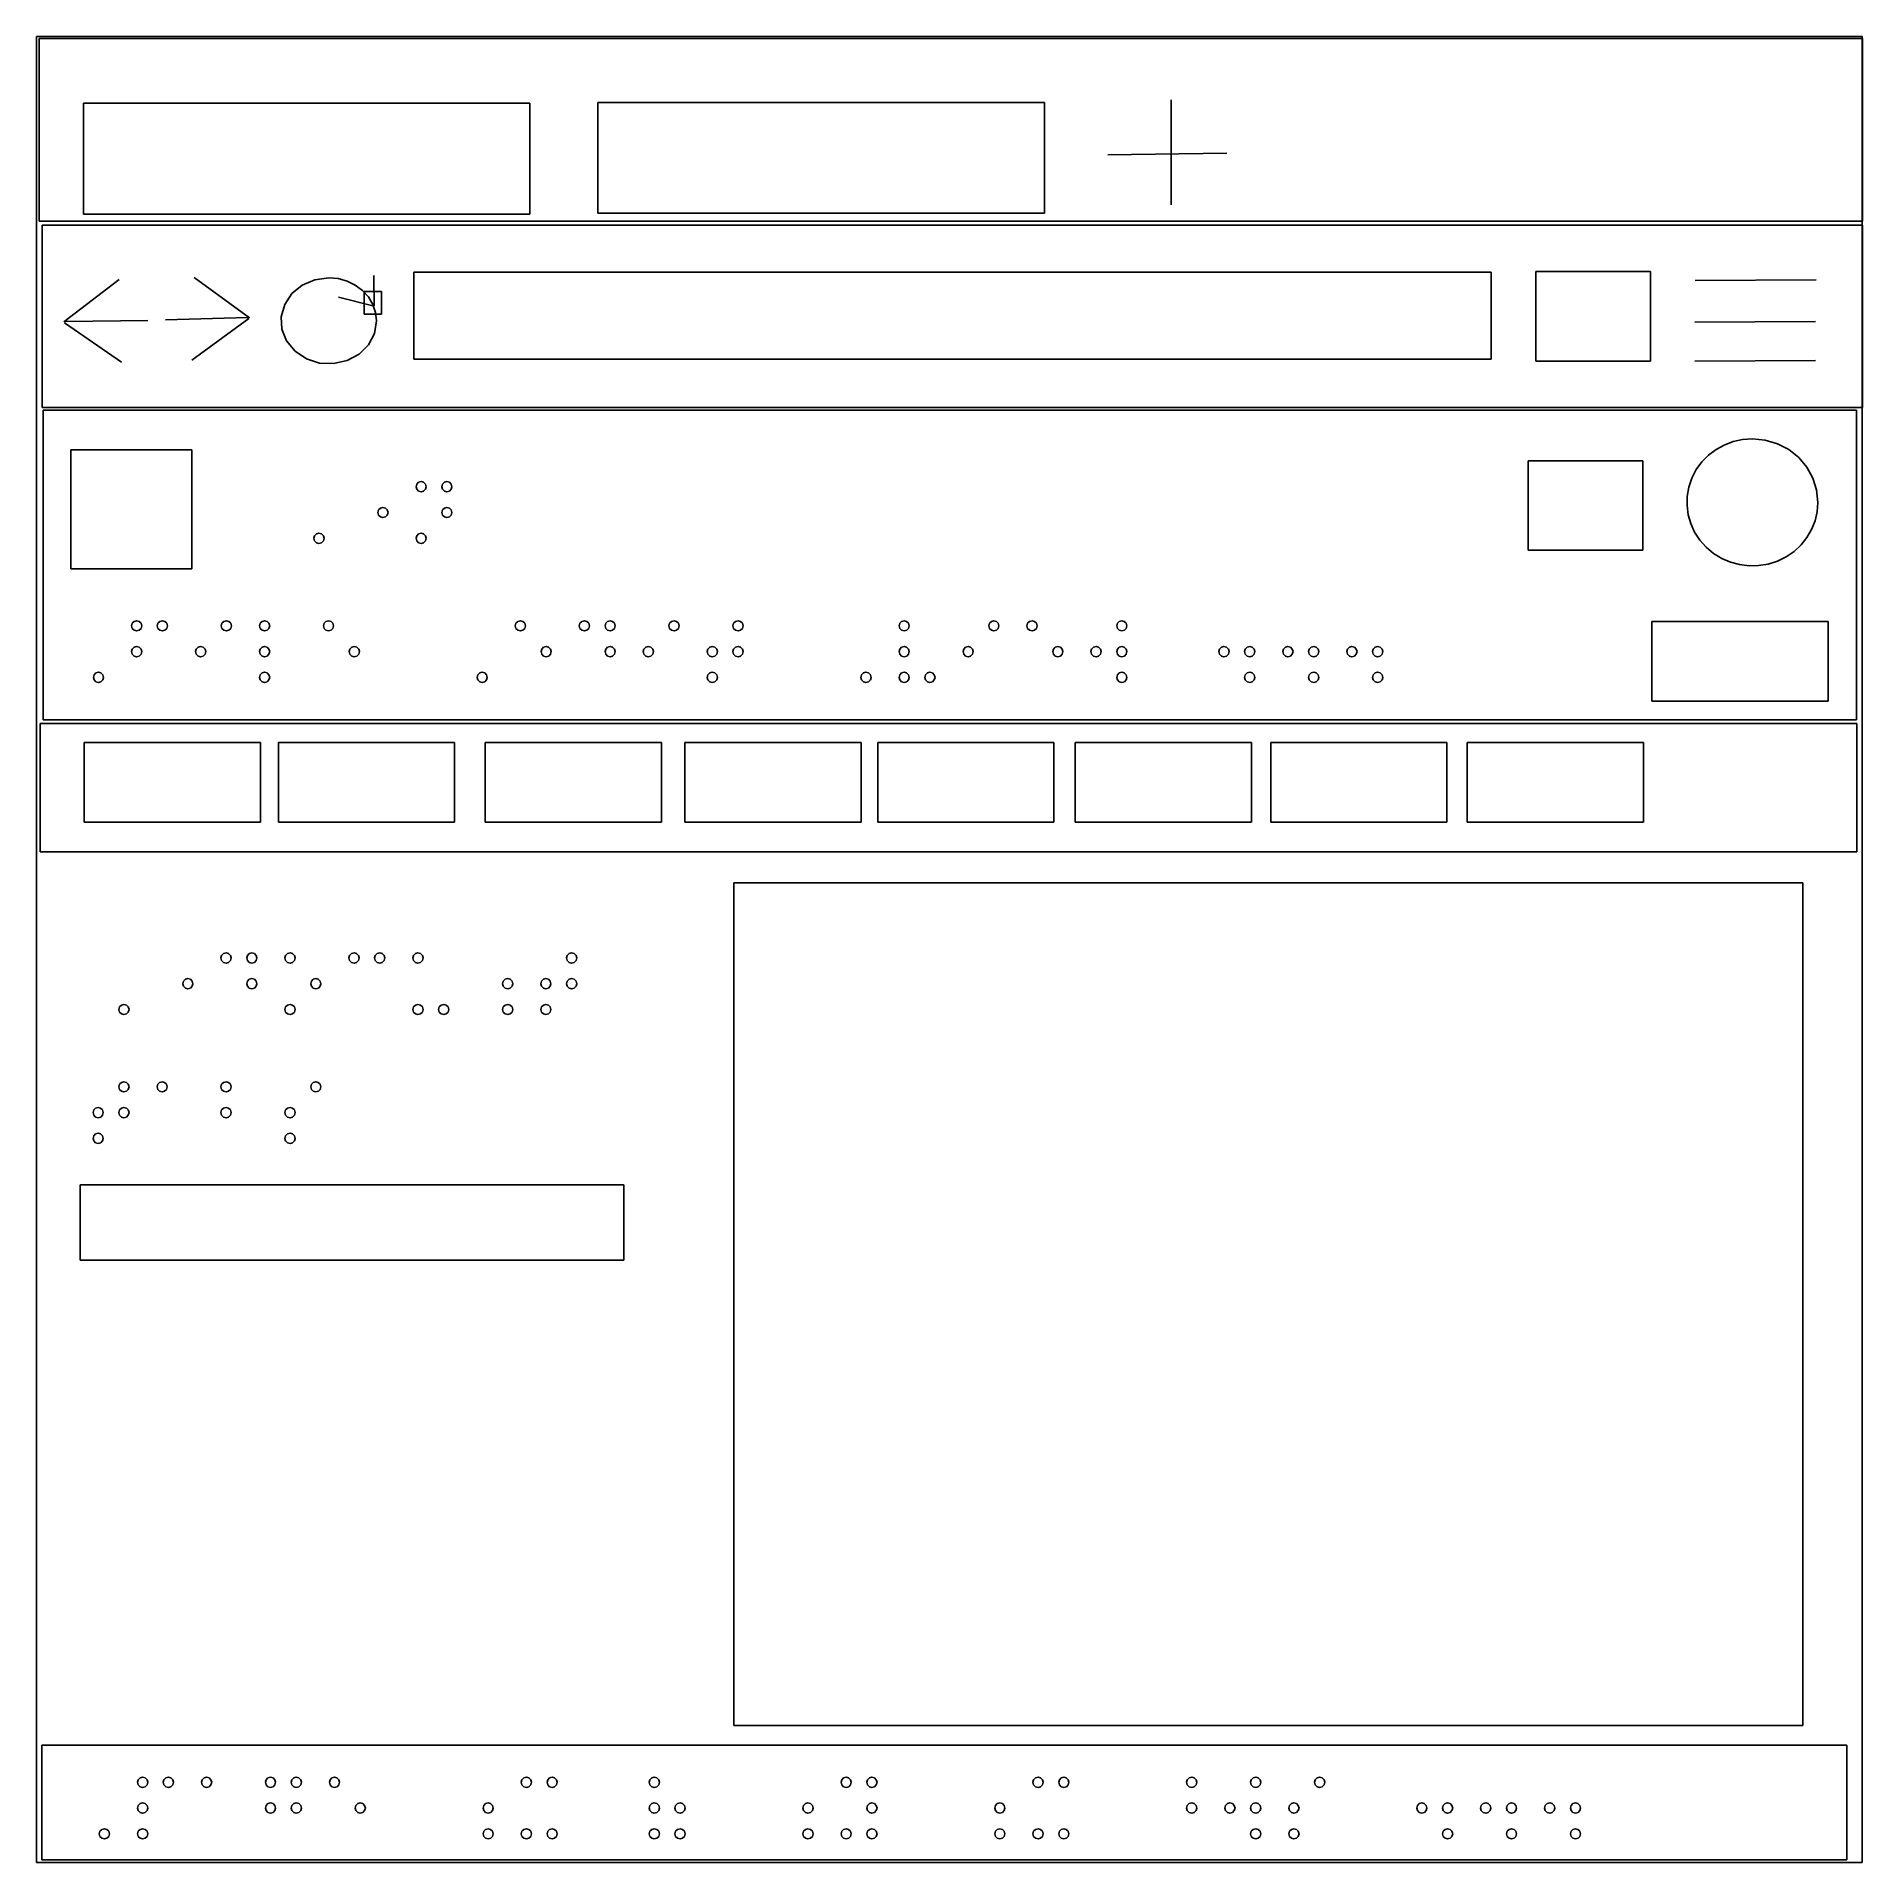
# Model space of a CAD drawing. Extents: x 16 to 241, y 14 to 239.
import ezdxf

# ---------------------------------------------------------------- set-up
doc = ezdxf.new("R2010")
doc.units = 0

msp = doc.modelspace()

# ---------------------------------------------------------------- linework, layer by layer
at = {"layer": 'Layer 1'}
for p, q in [((15.622904, 239.051199), (240.622904, 239.051199)), ((15.622904, 14.051199), (15.622904, 239.051199)), ((15.938021, 238.796502), (240.662131, 238.796502)), ((15.938021, 216.316411), (15.938021, 238.796502)), ((240.622904, 239.051199), (240.622904, 14.051199)), ((240.662131, 238.796502), (240.662131, 216.316411)), ((21.394562, 230.830282), (76.421986, 230.830282)), ((21.394562, 217.18208), (21.394562, 230.830282)), ((76.421986, 230.830282), (76.421986, 217.18208)), ((84.816246, 230.927874), (139.84367, 230.927874)), ((84.816246, 217.279672), (84.816246, 230.927874)), ((139.84367, 230.927874), (139.84367, 217.279672)), ((155.47815, 218.291739), (155.47815, 231.268656)), ((147.64303, 224.452398), (162.33388, 224.697246)), ((240.662131, 216.316411), (15.938021, 216.316411)), ((76.421986, 217.18208), (21.394562, 217.18208)), ((139.84367, 217.279672), (84.816246, 217.279672)), ((16.315874, 215.803894), (240.651204, 215.803894)), ((16.315874, 193.32303), (16.315874, 215.803894)), ((240.651204, 215.803894), (240.651204, 193.32303)), ((35.03375, 209.343984), (41.872516, 204.382913)), ((51.648441, 209.321102), (49.922377, 209.088294)), ((52.802209, 209.21828), (51.648441, 209.321102)), ((51.648441, 209.321102), (51.648441, 209.321102)), ((57.18871, 209.624085), (57.23199, 205.858437)), ((62.133102, 210.011616), (194.909742, 210.011616)), ((62.133102, 199.301016), (62.133102, 210.011616)), ((194.909742, 210.011616), (194.909742, 199.301016)), ((200.39163, 210.077591), (214.522338, 210.077591)), ((200.39163, 199.063286), (200.39163, 210.077591)), ((214.522338, 210.077591), (214.522338, 199.063286)), ((25.816397, 209.115187), (18.977631, 203.877905)), ((47.10932, 207.39525), (46.209994, 206.047961)), ((48.378059, 208.427519), (47.10932, 207.39525)), ((49.922377, 209.088294), (48.378059, 208.427519)), ((53.901119, 208.917495), (52.802209, 209.21828)), ((54.914292, 208.430269), (53.901119, 208.917495)), ((55.810848, 207.768121), (54.914292, 208.430269)), ((56.545967, 206.960562), (55.810848, 207.768121)), ((56.020058, 207.633053), (58.140941, 207.633053)), ((56.020058, 204.819637), (56.020058, 207.633053)), ((58.140941, 207.633053), (58.140941, 204.819637)), ((220.05244, 208.985337), (234.94191, 209.071907)), ((46.209994, 206.047961), (45.788248, 204.522489)), ((52.860378, 206.940519), (57.231993, 205.815154)), ((58.140941, 204.819637), (56.020058, 204.819637)), ((57.086888, 206.047961), (56.545967, 206.960562)), ((57.42082, 205.058134), (57.086888, 206.047961)), ((57.534973, 204.018894), (57.42082, 205.058134)), ((26.076097, 198.943606), (19.064198, 203.791339)), ((29.322347, 204.051038), (19.194048, 203.921189)), ((31.5278, 204.138233), (41.656099, 204.417457)), ((34.77405, 199.161914), (41.785949, 204.292851)), ((45.788248, 204.522489), (45.875017, 202.984485)), ((45.875017, 202.984485), (46.448284, 201.533645)), ((57.276509, 202.464167), (57.534973, 204.018894)), ((219.99188, 203.855555), (234.88135, 203.942125)), ((46.448284, 201.533645), (47.486034, 200.269667)), ((55.396885, 199.930348), (56.542914, 201.073145)), ((56.542914, 201.073145), (57.276509, 202.464167)), ((47.486034, 200.269667), (48.889308, 199.334929)), ((48.889308, 199.334929), (50.500036, 198.818567)), ((50.500036, 198.818567), (52.207534, 198.740411)), ((52.207534, 198.740411), (53.901119, 199.120293)), ((53.901119, 199.120293), (55.396885, 199.930348)), ((194.909742, 199.301016), (62.133102, 199.301016)), ((214.522338, 199.063286), (200.39163, 199.063286)), ((219.98212, 199.053988), (234.87159, 199.140558)), ((240.651204, 193.32303), (16.315874, 193.32303)), ((16.42671, 193.01104), (239.9286, 193.01104)), ((16.42671, 154.858692), (16.42671, 193.01104)), ((239.9286, 193.01104), (239.9286, 154.858692)), ((224.729559, 189.129808), (223.631707, 188.715917)), ((225.889707, 189.385783), (224.729559, 189.129808)), ((227.09607, 189.473423), (225.889707, 189.385783)), ((228.677937, 189.321662), (227.09607, 189.473423)), ((227.09607, 189.473423), (227.09607, 189.473423)), ((230.184592, 188.877716), (228.677937, 189.321662)), ((19.832645, 188.136032), (34.768341, 188.136032)), ((19.832645, 173.445184), (19.832645, 188.136032)), ((34.768341, 188.136032), (34.768341, 173.445184)), ((221.687213, 187.456065), (220.872735, 186.630942)), ((222.612231, 188.15453), (221.687213, 187.456065)), ((223.631707, 188.715917), (222.612231, 188.15453)), ((231.573697, 188.158589), (230.184592, 188.877716)), ((232.802914, 187.181285), (231.573697, 188.158589)), ((233.810795, 185.989359), (232.802914, 187.181285)), ((199.47838, 186.757164), (213.609088, 186.757164)), ((199.47838, 175.742859), (199.47838, 186.757164)), ((213.609088, 186.757164), (213.609088, 175.742859)), ((219.639718, 184.642397), (219.261566, 183.528138)), ((220.184876, 185.68958), (219.639718, 184.642397)), ((220.872735, 186.630942), (220.184876, 185.68958)), ((234.552422, 184.642397), (233.810795, 185.989359)), ((235.010258, 183.181452), (234.552422, 184.642397)), ((62.393998, 183.57488), (62.476108, 183.89238)), ((62.393998, 183.57488), (62.476108, 183.89238)), ((62.476108, 183.262854), (62.393998, 183.57488)), ((62.476108, 183.262854), (62.393998, 183.57488)), ((62.476108, 183.89238), (62.711496, 184.122293)), ((62.476108, 183.89238), (62.711496, 184.122293)), ((62.711496, 183.027466), (62.476108, 183.262854)), ((62.711496, 183.027466), (62.476108, 183.262854)), ((62.711496, 184.122293), (63.023521, 184.204403)), ((62.711496, 184.122293), (63.023521, 184.204403)), ((63.023521, 182.945356), (62.711496, 183.027466)), ((63.023521, 182.945356), (62.711496, 183.027466)), ((63.023521, 184.204403), (63.330073, 184.122293)), ((63.023521, 184.204403), (63.023521, 184.204403)), ((63.023521, 184.204403), (63.330073, 184.122293)), ((63.023521, 184.204403), (63.023521, 184.204403)), ((63.335547, 183.027466), (63.023521, 182.945356)), ((63.335547, 183.027466), (63.023521, 182.945356)), ((63.330073, 184.122293), (63.565461, 183.89238)), ((63.330073, 184.122293), (63.565461, 183.89238)), ((63.565461, 183.262854), (63.335547, 183.027466)), ((63.565461, 183.262854), (63.335547, 183.027466)), ((63.565461, 183.89238), (63.653051, 183.57488)), ((63.565461, 183.89238), (63.653051, 183.57488)), ((63.653051, 183.57488), (63.565461, 183.262854)), ((63.653051, 183.57488), (63.565461, 183.262854)), ((65.568998, 183.57488), (65.651108, 183.89238)), ((65.568998, 183.57488), (65.651108, 183.89238)), ((65.651108, 183.262854), (65.568998, 183.57488)), ((65.651108, 183.262854), (65.568998, 183.57488)), ((65.651108, 183.89238), (65.886495, 184.122293)), ((65.651108, 183.89238), (65.886495, 184.122293)), ((65.886495, 183.027466), (65.651108, 183.262854)), ((65.886495, 183.027466), (65.651108, 183.262854)), ((65.886495, 184.122293), (66.198521, 184.204403)), ((65.886495, 184.122293), (66.198521, 184.204403)), ((66.198521, 182.945356), (65.886495, 183.027466)), ((66.198521, 182.945356), (65.886495, 183.027466)), ((66.198521, 184.204403), (66.505073, 184.122293)), ((66.198521, 184.204403), (66.198521, 184.204403)), ((66.198521, 184.204403), (66.505073, 184.122293)), ((66.198521, 184.204403), (66.198521, 184.204403)), ((66.510547, 183.027466), (66.198521, 182.945356)), ((66.510547, 183.027466), (66.198521, 182.945356)), ((66.505073, 184.122293), (66.740461, 183.89238)), ((66.505073, 184.122293), (66.740461, 183.89238)), ((66.740461, 183.262854), (66.510547, 183.027466)), ((66.740461, 183.262854), (66.510547, 183.027466)), ((66.740461, 183.89238), (66.828051, 183.57488)), ((66.740461, 183.89238), (66.828051, 183.57488)), ((66.828051, 183.57488), (66.740461, 183.262854)), ((66.828051, 183.57488), (66.740461, 183.262854)), ((219.061486, 182.390861), (219.035704, 181.24896)), ((219.261566, 183.528138), (219.061486, 182.390861)), ((235.166767, 181.647575), (235.010258, 183.181452)), ((57.686242, 180.399881), (57.768352, 180.717381)), ((57.686242, 180.399881), (57.768352, 180.717381)), ((57.768352, 180.087855), (57.686242, 180.399881)), ((57.768352, 180.087855), (57.686242, 180.399881)), ((57.768352, 180.717381), (58.00374, 180.947294)), ((57.768352, 180.717381), (58.00374, 180.947294)), ((58.00374, 179.852467), (57.768352, 180.087855)), ((58.00374, 179.852467), (57.768352, 180.087855)), ((58.00374, 180.947294), (58.315766, 181.029404)), ((58.00374, 180.947294), (58.315766, 181.029404)), ((58.315766, 181.029404), (58.622318, 180.947294)), ((58.315766, 181.029404), (58.315766, 181.029404)), ((58.315766, 181.029404), (58.622318, 180.947294)), ((58.315766, 181.029404), (58.315766, 181.029404)), ((58.622318, 180.947294), (58.857706, 180.717381)), ((58.622318, 180.947294), (58.857706, 180.717381)), ((58.857706, 180.087855), (58.627792, 179.852467)), ((58.857706, 180.087855), (58.627792, 179.852467)), ((58.857706, 180.717381), (58.945296, 180.399881)), ((58.857706, 180.717381), (58.945296, 180.399881)), ((58.945296, 180.399881), (58.857706, 180.087855)), ((58.945296, 180.399881), (58.857706, 180.087855)), ((65.568998, 180.399881), (65.651108, 180.717381)), ((65.568998, 180.399881), (65.651108, 180.717381)), ((65.651108, 180.087855), (65.568998, 180.399881)), ((65.651108, 180.087855), (65.568998, 180.399881)), ((65.651108, 180.717381), (65.886495, 180.947294)), ((65.651108, 180.717381), (65.886495, 180.947294)), ((65.886495, 179.852467), (65.651108, 180.087855)), ((65.886495, 179.852467), (65.651108, 180.087855)), ((65.886495, 180.947294), (66.198521, 181.029404)), ((65.886495, 180.947294), (66.198521, 181.029404)), ((66.198521, 181.029404), (66.505073, 180.947294)), ((66.198521, 181.029404), (66.198521, 181.029404)), ((66.198521, 181.029404), (66.505073, 180.947294)), ((66.198521, 181.029404), (66.198521, 181.029404)), ((66.505073, 180.947294), (66.740461, 180.717381)), ((66.505073, 180.947294), (66.740461, 180.717381)), ((66.740461, 180.087855), (66.510547, 179.852467)), ((66.740461, 180.087855), (66.510547, 179.852467)), ((66.740461, 180.717381), (66.828051, 180.399881)), ((66.740461, 180.717381), (66.828051, 180.399881)), ((66.828051, 180.399881), (66.740461, 180.087855)), ((66.828051, 180.399881), (66.740461, 180.087855)), ((219.035704, 181.24896), (219.180449, 180.120828)), ((219.180449, 180.120828), (219.491947, 179.024859)), ((234.812401, 179.352859), (235.076384, 180.477811)), ((235.076384, 180.477811), (235.166767, 181.647575)), ((50.120985, 177.772294), (50.433011, 177.854404)), ((50.120985, 177.772294), (50.433011, 177.854404)), ((50.433011, 177.854404), (50.739563, 177.772294)), ((50.433011, 177.854404), (50.433011, 177.854404)), ((50.433011, 177.854404), (50.739563, 177.772294)), ((50.433011, 177.854404), (50.433011, 177.854404)), ((58.315766, 179.770357), (58.00374, 179.852467)), ((58.315766, 179.770357), (58.00374, 179.852467)), ((58.627792, 179.852467), (58.315766, 179.770357)), ((58.627792, 179.852467), (58.315766, 179.770357)), ((62.711496, 177.772294), (63.023521, 177.854404)), ((62.711496, 177.772294), (63.023521, 177.854404)), ((63.023521, 177.854404), (63.330073, 177.772294)), ((63.023521, 177.854404), (63.023521, 177.854404)), ((63.023521, 177.854404), (63.330073, 177.772294)), ((63.023521, 177.854404), (63.023521, 177.854404)), ((66.198521, 179.770357), (65.886495, 179.852467)), ((66.198521, 179.770357), (65.886495, 179.852467)), ((66.510547, 179.852467), (66.198521, 179.770357)), ((66.510547, 179.852467), (66.198521, 179.770357)), ((219.491947, 179.024859), (219.966424, 177.979446)), ((219.966424, 177.979446), (220.600108, 177.002984)), ((233.806609, 177.299767), (234.385561, 178.288314)), ((234.385561, 178.288314), (234.812401, 179.352859)), ((49.803487, 177.22488), (49.885597, 177.54238)), ((49.803487, 177.22488), (49.885597, 177.54238)), ((49.885597, 176.912854), (49.803487, 177.22488)), ((49.885597, 176.912854), (49.803487, 177.22488)), ((49.885597, 177.54238), (50.120985, 177.772294)), ((49.885597, 177.54238), (50.120985, 177.772294)), ((50.120985, 176.677466), (49.885597, 176.912854)), ((50.120985, 176.677466), (49.885597, 176.912854)), ((50.433011, 176.595356), (50.120985, 176.677466)), ((50.433011, 176.595356), (50.120985, 176.677466)), ((50.745037, 176.677466), (50.433011, 176.595356)), ((50.745037, 176.677466), (50.433011, 176.595356)), ((50.739563, 177.772294), (50.97495, 177.54238)), ((50.739563, 177.772294), (50.97495, 177.54238)), ((50.97495, 176.912854), (50.745037, 176.677466)), ((50.97495, 176.912854), (50.745037, 176.677466)), ((50.97495, 177.54238), (51.06254, 177.22488)), ((50.97495, 177.54238), (51.06254, 177.22488)), ((51.06254, 177.22488), (50.97495, 176.912854)), ((51.06254, 177.22488), (50.97495, 176.912854)), ((62.393998, 177.22488), (62.476108, 177.54238)), ((62.393998, 177.22488), (62.476108, 177.54238)), ((62.476108, 176.912854), (62.393998, 177.22488)), ((62.476108, 176.912854), (62.393998, 177.22488)), ((62.476108, 177.54238), (62.711496, 177.772294)), ((62.476108, 177.54238), (62.711496, 177.772294)), ((62.711496, 176.677466), (62.476108, 176.912854)), ((62.711496, 176.677466), (62.476108, 176.912854)), ((63.023521, 176.595356), (62.711496, 176.677466)), ((63.023521, 176.595356), (62.711496, 176.677466)), ((63.335547, 176.677466), (63.023521, 176.595356)), ((63.335547, 176.677466), (63.023521, 176.595356)), ((63.330073, 177.772294), (63.565461, 177.54238)), ((63.330073, 177.772294), (63.565461, 177.54238)), ((63.565461, 176.912854), (63.335547, 176.677466)), ((63.565461, 176.912854), (63.335547, 176.677466)), ((63.565461, 177.54238), (63.653051, 177.22488)), ((63.565461, 177.54238), (63.653051, 177.22488)), ((63.653051, 177.22488), (63.565461, 176.912854)), ((63.653051, 177.22488), (63.565461, 176.912854)), ((213.609088, 175.742859), (199.47838, 175.742859)), ((220.600108, 177.002984), (221.389226, 176.113865)), ((221.389226, 176.113865), (222.306163, 175.348688)), ((231.264538, 174.946053), (232.235353, 175.613043)), ((232.235353, 175.613043), (233.086292, 176.402812)), ((233.086292, 176.402812), (233.806609, 177.299767)), ((34.768341, 173.445184), (19.832645, 173.445184)), ((222.306163, 175.348688), (223.313176, 174.734229)), ((223.313176, 174.734229), (224.391297, 174.274146)), ((224.391297, 174.274146), (225.521555, 173.972098)), ((225.521555, 173.972098), (226.684983, 173.831745)), ((226.684983, 173.831745), (227.862611, 173.856744)), ((227.862611, 173.856744), (229.03547, 174.050754)), ((229.03547, 174.050754), (230.184592, 174.417434)), ((230.184592, 174.417434), (231.264538, 174.946053)), ((27.333174, 166.435559), (27.415284, 166.753059)), ((27.333174, 166.435559), (27.415284, 166.753059)), ((27.415284, 166.753059), (27.650672, 166.982973)), ((27.415284, 166.753059), (27.650672, 166.982973)), ((27.650672, 166.982973), (27.962698, 167.065083)), ((27.650672, 166.982973), (27.962698, 167.065083)), ((27.962698, 167.065083), (28.26925, 166.982973)), ((27.962698, 167.065083), (27.962698, 167.065083)), ((27.962698, 167.065083), (28.26925, 166.982973)), ((27.962698, 167.065083), (27.962698, 167.065083)), ((28.26925, 166.982973), (28.504638, 166.753059)), ((28.26925, 166.982973), (28.504638, 166.753059)), ((28.504638, 166.753059), (28.592228, 166.435559)), ((28.504638, 166.753059), (28.592228, 166.435559)), ((30.508174, 166.435559), (30.590284, 166.753059)), ((30.508174, 166.435559), (30.590284, 166.753059)), ((30.590284, 166.753059), (30.825672, 166.982973)), ((30.590284, 166.753059), (30.825672, 166.982973)), ((30.825672, 166.982973), (31.137698, 167.065083)), ((30.825672, 166.982973), (31.137698, 167.065083)), ((31.137698, 167.065083), (31.44425, 166.982973)), ((31.137698, 167.065083), (31.137698, 167.065083)), ((31.137698, 167.065083), (31.44425, 166.982973)), ((31.137698, 167.065083), (31.137698, 167.065083)), ((31.44425, 166.982973), (31.679638, 166.753059)), ((31.44425, 166.982973), (31.679638, 166.753059)), ((31.679638, 166.753059), (31.767228, 166.435559)), ((31.679638, 166.753059), (31.767228, 166.435559)), ((38.390929, 166.435559), (38.473039, 166.753059)), ((38.390929, 166.435559), (38.473039, 166.753059)), ((38.473039, 166.753059), (38.708427, 166.982973)), ((38.473039, 166.753059), (38.708427, 166.982973)), ((38.708427, 166.982973), (39.020453, 167.065083)), ((38.708427, 166.982973), (39.020453, 167.065083)), ((39.020453, 167.065083), (39.327005, 166.982973)), ((39.020453, 167.065083), (39.020453, 167.065083)), ((39.020453, 167.065083), (39.327005, 166.982973)), ((39.020453, 167.065083), (39.020453, 167.065083)), ((39.327005, 166.982973), (39.562393, 166.753059)), ((39.327005, 166.982973), (39.562393, 166.753059)), ((39.562393, 166.753059), (39.649983, 166.435559)), ((39.562393, 166.753059), (39.649983, 166.435559)), ((43.098685, 166.435559), (43.180795, 166.753059)), ((43.098685, 166.435559), (43.180795, 166.753059)), ((43.180795, 166.753059), (43.416183, 166.982973)), ((43.180795, 166.753059), (43.416183, 166.982973)), ((43.416183, 166.982973), (43.728209, 167.065083)), ((43.416183, 166.982973), (43.728209, 167.065083)), ((43.728209, 167.065083), (44.03476, 166.982973)), ((43.728209, 167.065083), (43.728209, 167.065083)), ((43.728209, 167.065083), (44.03476, 166.982973)), ((43.728209, 167.065083), (43.728209, 167.065083)), ((44.03476, 166.982973), (44.270148, 166.753059)), ((44.03476, 166.982973), (44.270148, 166.753059)), ((44.270148, 166.753059), (44.357738, 166.435559)), ((44.270148, 166.753059), (44.357738, 166.435559)), ((50.98144, 166.435559), (51.06355, 166.753059)), ((50.98144, 166.435559), (51.06355, 166.753059)), ((51.06355, 166.753059), (51.298938, 166.982973)), ((51.06355, 166.753059), (51.298938, 166.982973)), ((51.298938, 166.982973), (51.610964, 167.065083)), ((51.298938, 166.982973), (51.610964, 167.065083)), ((51.610964, 167.065083), (51.917516, 166.982973)), ((51.610964, 167.065083), (51.610964, 167.065083)), ((51.610964, 167.065083), (51.917516, 166.982973)), ((51.610964, 167.065083), (51.610964, 167.065083)), ((51.917516, 166.982973), (52.152903, 166.753059)), ((51.917516, 166.982973), (52.152903, 166.753059)), ((52.152903, 166.753059), (52.240493, 166.435559)), ((52.152903, 166.753059), (52.240493, 166.435559)), ((74.629706, 166.435559), (74.711816, 166.753059)), ((74.629706, 166.435559), (74.711816, 166.753059)), ((74.711816, 166.753059), (74.947204, 166.982973)), ((74.711816, 166.753059), (74.947204, 166.982973)), ((74.947204, 166.982973), (75.25923, 167.065083)), ((74.947204, 166.982973), (75.25923, 167.065083)), ((75.25923, 167.065083), (75.565781, 166.982973)), ((75.25923, 167.065083), (75.25923, 167.065083)), ((75.25923, 167.065083), (75.565781, 166.982973)), ((75.25923, 167.065083), (75.25923, 167.065083)), ((75.565781, 166.982973), (75.801169, 166.753059)), ((75.565781, 166.982973), (75.801169, 166.753059)), ((75.801169, 166.753059), (75.888759, 166.435559)), ((75.801169, 166.753059), (75.888759, 166.435559)), ((82.512461, 166.435559), (82.594571, 166.753059)), ((82.512461, 166.435559), (82.594571, 166.753059)), ((82.594571, 166.753059), (82.829959, 166.982973)), ((82.594571, 166.753059), (82.829959, 166.982973)), ((82.829959, 166.982973), (83.141985, 167.065083)), ((82.829959, 166.982973), (83.141985, 167.065083)), ((83.141985, 167.065083), (83.448537, 166.982973)), ((83.141985, 167.065083), (83.141985, 167.065083)), ((83.141985, 167.065083), (83.448537, 166.982973)), ((83.141985, 167.065083), (83.141985, 167.065083)), ((83.448537, 166.982973), (83.683925, 166.753059)), ((83.448537, 166.982973), (83.683925, 166.753059)), ((83.683925, 166.753059), (83.771515, 166.435559)), ((83.683925, 166.753059), (83.771515, 166.435559)), ((85.687461, 166.435559), (85.769571, 166.753059)), ((85.687461, 166.435559), (85.769571, 166.753059)), ((85.769571, 166.753059), (86.004959, 166.982973)), ((85.769571, 166.753059), (86.004959, 166.982973)), ((86.004959, 166.982973), (86.316985, 167.065083)), ((86.004959, 166.982973), (86.316985, 167.065083)), ((86.316985, 167.065083), (86.623537, 166.982973)), ((86.316985, 167.065083), (86.316985, 167.065083)), ((86.316985, 167.065083), (86.623537, 166.982973)), ((86.316985, 167.065083), (86.316985, 167.065083)), ((86.623537, 166.982973), (86.858925, 166.753059)), ((86.623537, 166.982973), (86.858925, 166.753059)), ((86.858925, 166.753059), (86.946515, 166.435559)), ((86.858925, 166.753059), (86.946515, 166.435559)), ((93.570213, 166.435559), (93.652323, 166.753059)), ((93.570213, 166.435559), (93.652323, 166.753059)), ((93.652323, 166.753059), (93.88771, 166.982973)), ((93.652323, 166.753059), (93.88771, 166.982973)), ((93.88771, 166.982973), (94.199736, 167.065083)), ((93.88771, 166.982973), (94.199736, 167.065083)), ((94.199736, 167.065083), (94.506288, 166.982973)), ((94.199736, 167.065083), (94.199736, 167.065083)), ((94.199736, 167.065083), (94.506288, 166.982973)), ((94.199736, 167.065083), (94.199736, 167.065083)), ((94.506288, 166.982973), (94.741676, 166.753059)), ((94.506288, 166.982973), (94.741676, 166.753059)), ((94.741676, 166.753059), (94.829266, 166.435559)), ((94.741676, 166.753059), (94.829266, 166.435559)), ((101.45298, 166.435559), (101.53508, 166.753059)), ((101.45298, 166.435559), (101.53508, 166.753059)), ((101.53508, 166.753059), (101.77047, 166.982973)), ((101.53508, 166.753059), (101.77047, 166.982973)), ((101.77047, 166.982973), (102.0825, 167.065083)), ((101.77047, 166.982973), (102.0825, 167.065083)), ((102.0825, 167.065083), (102.38905, 166.982973)), ((102.0825, 167.065083), (102.0825, 167.065083)), ((102.0825, 167.065083), (102.38905, 166.982973)), ((102.0825, 167.065083), (102.0825, 167.065083)), ((102.38905, 166.982973), (102.62444, 166.753059)), ((102.38905, 166.982973), (102.62444, 166.753059)), ((102.62444, 166.753059), (102.71204, 166.435559)), ((102.62444, 166.753059), (102.71204, 166.435559)), ((121.92624, 166.435559), (122.00834, 166.753059)), ((121.92624, 166.435559), (122.00834, 166.753059)), ((122.00834, 166.753059), (122.24373, 166.982973)), ((122.00834, 166.753059), (122.24373, 166.982973)), ((122.24373, 166.982973), (122.55576, 167.065083)), ((122.24373, 166.982973), (122.55576, 167.065083)), ((122.55576, 167.065083), (122.86231, 166.982973)), ((122.55576, 167.065083), (122.55576, 167.065083)), ((122.55576, 167.065083), (122.86231, 166.982973)), ((122.55576, 167.065083), (122.55576, 167.065083)), ((122.86231, 166.982973), (123.0977, 166.753059)), ((122.86231, 166.982973), (123.0977, 166.753059)), ((123.0977, 166.753059), (123.1853, 166.435559)), ((123.0977, 166.753059), (123.1853, 166.435559)), ((132.984, 166.435559), (133.0661, 166.753059)), ((132.984, 166.435559), (133.0661, 166.753059)), ((133.0661, 166.753059), (133.30149, 166.982973)), ((133.0661, 166.753059), (133.30149, 166.982973)), ((133.30149, 166.982973), (133.61352, 167.065083)), ((133.30149, 166.982973), (133.61352, 167.065083)), ((133.61352, 167.065083), (133.92007, 166.982973)), ((133.61352, 167.065083), (133.61352, 167.065083)), ((133.61352, 167.065083), (133.92007, 166.982973)), ((133.61352, 167.065083), (133.61352, 167.065083)), ((133.92007, 166.982973), (134.15546, 166.753059)), ((133.92007, 166.982973), (134.15546, 166.753059)), ((134.15546, 166.753059), (134.24306, 166.435559)), ((134.15546, 166.753059), (134.24306, 166.435559)), ((137.69176, 166.435559), (137.77386, 166.753059)), ((137.69176, 166.435559), (137.77386, 166.753059)), ((137.77386, 166.753059), (138.00925, 166.982973)), ((137.77386, 166.753059), (138.00925, 166.982973)), ((138.00925, 166.982973), (138.32128, 167.065083)), ((138.00925, 166.982973), (138.32128, 167.065083)), ((138.32128, 167.065083), (138.62783, 166.982973)), ((138.32128, 167.065083), (138.32128, 167.065083)), ((138.32128, 167.065083), (138.62783, 166.982973)), ((138.32128, 167.065083), (138.32128, 167.065083)), ((138.62783, 166.982973), (138.86322, 166.753059)), ((138.62783, 166.982973), (138.86322, 166.753059)), ((138.86322, 166.753059), (138.95082, 166.435559)), ((138.86322, 166.753059), (138.95082, 166.435559)), ((148.74951, 166.435559), (148.83161, 166.753059)), ((148.74951, 166.435559), (148.83161, 166.753059)), ((148.83161, 166.753059), (149.067, 166.982973)), ((148.83161, 166.753059), (149.067, 166.982973)), ((149.067, 166.982973), (149.37903, 167.065083)), ((149.067, 166.982973), (149.37903, 167.065083)), ((149.37903, 167.065083), (149.68558, 166.982973)), ((149.37903, 167.065083), (149.37903, 167.065083)), ((149.37903, 167.065083), (149.68558, 166.982973)), ((149.37903, 167.065083), (149.37903, 167.065083)), ((149.68558, 166.982973), (149.92097, 166.753059)), ((149.68558, 166.982973), (149.92097, 166.753059)), ((149.92097, 166.753059), (150.00857, 166.435559)), ((149.92097, 166.753059), (150.00857, 166.435559)), ((214.71988, 166.966545), (236.428338, 166.966545)), ((214.71988, 157.159296), (214.71988, 166.966545)), ((236.428338, 166.966545), (236.428338, 157.159296)), ((27.415284, 166.123533), (27.333174, 166.435559)), ((27.415284, 166.123533), (27.333174, 166.435559)), ((27.650672, 165.888145), (27.415284, 166.123533)), ((27.650672, 165.888145), (27.415284, 166.123533)), ((27.962698, 165.806035), (27.650672, 165.888145)), ((27.962698, 165.806035), (27.650672, 165.888145)), ((28.274724, 165.888145), (27.962698, 165.806035)), ((28.274724, 165.888145), (27.962698, 165.806035)), ((28.504638, 166.123533), (28.274724, 165.888145)), ((28.504638, 166.123533), (28.274724, 165.888145)), ((28.592228, 166.435559), (28.504638, 166.123533)), ((28.592228, 166.435559), (28.504638, 166.123533)), ((30.590284, 166.123533), (30.508174, 166.435559)), ((30.590284, 166.123533), (30.508174, 166.435559)), ((30.825672, 165.888145), (30.590284, 166.123533)), ((30.825672, 165.888145), (30.590284, 166.123533)), ((31.137698, 165.806035), (30.825672, 165.888145)), ((31.137698, 165.806035), (30.825672, 165.888145)), ((31.449724, 165.888145), (31.137698, 165.806035)), ((31.449724, 165.888145), (31.137698, 165.806035)), ((31.679638, 166.123533), (31.449724, 165.888145)), ((31.679638, 166.123533), (31.449724, 165.888145)), ((31.767228, 166.435559), (31.679638, 166.123533)), ((31.767228, 166.435559), (31.679638, 166.123533)), ((38.473039, 166.123533), (38.390929, 166.435559)), ((38.473039, 166.123533), (38.390929, 166.435559)), ((38.708427, 165.888145), (38.473039, 166.123533)), ((38.708427, 165.888145), (38.473039, 166.123533)), ((39.020453, 165.806035), (38.708427, 165.888145)), ((39.020453, 165.806035), (38.708427, 165.888145)), ((39.332479, 165.888145), (39.020453, 165.806035)), ((39.332479, 165.888145), (39.020453, 165.806035)), ((39.562393, 166.123533), (39.332479, 165.888145)), ((39.562393, 166.123533), (39.332479, 165.888145)), ((39.649983, 166.435559), (39.562393, 166.123533)), ((39.649983, 166.435559), (39.562393, 166.123533)), ((43.180795, 166.123533), (43.098685, 166.435559)), ((43.180795, 166.123533), (43.098685, 166.435559)), ((43.416183, 165.888145), (43.180795, 166.123533)), ((43.416183, 165.888145), (43.180795, 166.123533)), ((43.728209, 165.806035), (43.416183, 165.888145)), ((43.728209, 165.806035), (43.416183, 165.888145)), ((44.040234, 165.888145), (43.728209, 165.806035)), ((44.040234, 165.888145), (43.728209, 165.806035)), ((44.270148, 166.123533), (44.040234, 165.888145)), ((44.270148, 166.123533), (44.040234, 165.888145)), ((44.357738, 166.435559), (44.270148, 166.123533)), ((44.357738, 166.435559), (44.270148, 166.123533)), ((51.06355, 166.123533), (50.98144, 166.435559)), ((51.06355, 166.123533), (50.98144, 166.435559)), ((51.298938, 165.888145), (51.06355, 166.123533)), ((51.298938, 165.888145), (51.06355, 166.123533)), ((51.610964, 165.806035), (51.298938, 165.888145)), ((51.610964, 165.806035), (51.298938, 165.888145)), ((51.92299, 165.888145), (51.610964, 165.806035)), ((51.92299, 165.888145), (51.610964, 165.806035)), ((52.152903, 166.123533), (51.92299, 165.888145)), ((52.152903, 166.123533), (51.92299, 165.888145)), ((52.240493, 166.435559), (52.152903, 166.123533)), ((52.240493, 166.435559), (52.152903, 166.123533)), ((74.711816, 166.123533), (74.629706, 166.435559)), ((74.711816, 166.123533), (74.629706, 166.435559)), ((74.947204, 165.888145), (74.711816, 166.123533)), ((74.947204, 165.888145), (74.711816, 166.123533)), ((75.25923, 165.806035), (74.947204, 165.888145)), ((75.25923, 165.806035), (74.947204, 165.888145)), ((75.571255, 165.888145), (75.25923, 165.806035)), ((75.571255, 165.888145), (75.25923, 165.806035)), ((75.801169, 166.123533), (75.571255, 165.888145)), ((75.801169, 166.123533), (75.571255, 165.888145)), ((75.888759, 166.435559), (75.801169, 166.123533)), ((75.888759, 166.435559), (75.801169, 166.123533)), ((82.594571, 166.123533), (82.512461, 166.435559)), ((82.594571, 166.123533), (82.512461, 166.435559)), ((82.829959, 165.888145), (82.594571, 166.123533)), ((82.829959, 165.888145), (82.594571, 166.123533)), ((83.141985, 165.806035), (82.829959, 165.888145)), ((83.141985, 165.806035), (82.829959, 165.888145)), ((83.454011, 165.888145), (83.141985, 165.806035)), ((83.454011, 165.888145), (83.141985, 165.806035)), ((83.683925, 166.123533), (83.454011, 165.888145)), ((83.683925, 166.123533), (83.454011, 165.888145)), ((83.771515, 166.435559), (83.683925, 166.123533)), ((83.771515, 166.435559), (83.683925, 166.123533)), ((85.769571, 166.123533), (85.687461, 166.435559)), ((85.769571, 166.123533), (85.687461, 166.435559)), ((86.004959, 165.888145), (85.769571, 166.123533)), ((86.004959, 165.888145), (85.769571, 166.123533)), ((86.316985, 165.806035), (86.004959, 165.888145)), ((86.316985, 165.806035), (86.004959, 165.888145)), ((86.629011, 165.888145), (86.316985, 165.806035)), ((86.629011, 165.888145), (86.316985, 165.806035)), ((86.858925, 166.123533), (86.629011, 165.888145)), ((86.858925, 166.123533), (86.629011, 165.888145)), ((86.946515, 166.435559), (86.858925, 166.123533)), ((86.946515, 166.435559), (86.858925, 166.123533)), ((93.652323, 166.123533), (93.570213, 166.435559)), ((93.652323, 166.123533), (93.570213, 166.435559)), ((93.88771, 165.888145), (93.652323, 166.123533)), ((93.88771, 165.888145), (93.652323, 166.123533)), ((94.199736, 165.806035), (93.88771, 165.888145)), ((94.199736, 165.806035), (93.88771, 165.888145)), ((94.511762, 165.888145), (94.199736, 165.806035)), ((94.511762, 165.888145), (94.199736, 165.806035)), ((94.741676, 166.123533), (94.511762, 165.888145)), ((94.741676, 166.123533), (94.511762, 165.888145)), ((94.829266, 166.435559), (94.741676, 166.123533)), ((94.829266, 166.435559), (94.741676, 166.123533)), ((101.53508, 166.123533), (101.45298, 166.435559)), ((101.53508, 166.123533), (101.45298, 166.435559)), ((101.77047, 165.888145), (101.53508, 166.123533)), ((101.77047, 165.888145), (101.53508, 166.123533)), ((102.0825, 165.806035), (101.77047, 165.888145)), ((102.0825, 165.806035), (101.77047, 165.888145)), ((102.39452, 165.888145), (102.0825, 165.806035)), ((102.39452, 165.888145), (102.0825, 165.806035)), ((102.62444, 166.123533), (102.39452, 165.888145)), ((102.62444, 166.123533), (102.39452, 165.888145)), ((102.71204, 166.435559), (102.62444, 166.123533)), ((102.71204, 166.435559), (102.62444, 166.123533)), ((122.00834, 166.123533), (121.92624, 166.435559)), ((122.00834, 166.123533), (121.92624, 166.435559)), ((122.24373, 165.888145), (122.00834, 166.123533)), ((122.24373, 165.888145), (122.00834, 166.123533)), ((122.55576, 165.806035), (122.24373, 165.888145)), ((122.55576, 165.806035), (122.24373, 165.888145)), ((122.86778, 165.888145), (122.55576, 165.806035)), ((122.86778, 165.888145), (122.55576, 165.806035)), ((123.0977, 166.123533), (122.86778, 165.888145)), ((123.0977, 166.123533), (122.86778, 165.888145)), ((123.1853, 166.435559), (123.0977, 166.123533)), ((123.1853, 166.435559), (123.0977, 166.123533)), ((133.0661, 166.123533), (132.984, 166.435559)), ((133.0661, 166.123533), (132.984, 166.435559)), ((133.30149, 165.888145), (133.0661, 166.123533)), ((133.30149, 165.888145), (133.0661, 166.123533)), ((133.61352, 165.806035), (133.30149, 165.888145)), ((133.61352, 165.806035), (133.30149, 165.888145)), ((133.92554, 165.888145), (133.61352, 165.806035)), ((133.92554, 165.888145), (133.61352, 165.806035)), ((134.15546, 166.123533), (133.92554, 165.888145)), ((134.15546, 166.123533), (133.92554, 165.888145)), ((134.24306, 166.435559), (134.15546, 166.123533)), ((134.24306, 166.435559), (134.15546, 166.123533)), ((137.77386, 166.123533), (137.69176, 166.435559)), ((137.77386, 166.123533), (137.69176, 166.435559)), ((138.00925, 165.888145), (137.77386, 166.123533)), ((138.00925, 165.888145), (137.77386, 166.123533)), ((138.32128, 165.806035), (138.00925, 165.888145)), ((138.32128, 165.806035), (138.00925, 165.888145)), ((138.6333, 165.888145), (138.32128, 165.806035)), ((138.6333, 165.888145), (138.32128, 165.806035)), ((138.86322, 166.123533), (138.6333, 165.888145)), ((138.86322, 166.123533), (138.6333, 165.888145)), ((138.95082, 166.435559), (138.86322, 166.123533)), ((138.95082, 166.435559), (138.86322, 166.123533)), ((148.83161, 166.123533), (148.74951, 166.435559)), ((148.83161, 166.123533), (148.74951, 166.435559)), ((149.067, 165.888145), (148.83161, 166.123533)), ((149.067, 165.888145), (148.83161, 166.123533)), ((149.37903, 165.806035), (149.067, 165.888145)), ((149.37903, 165.806035), (149.067, 165.888145)), ((149.69105, 165.888145), (149.37903, 165.806035)), ((149.69105, 165.888145), (149.37903, 165.806035)), ((149.92097, 166.123533), (149.69105, 165.888145)), ((149.92097, 166.123533), (149.69105, 165.888145)), ((150.00857, 166.435559), (149.92097, 166.123533)), ((150.00857, 166.435559), (149.92097, 166.123533)), ((27.333174, 163.260559), (27.415284, 163.578059)), ((27.333174, 163.260559), (27.415284, 163.578059)), ((27.415284, 162.948533), (27.333174, 163.260559)), ((27.415284, 162.948533), (27.333174, 163.260559)), ((27.415284, 163.578059), (27.650672, 163.807973)), ((27.415284, 163.578059), (27.650672, 163.807973)), ((27.650672, 162.713146), (27.415284, 162.948533)), ((27.650672, 162.713146), (27.415284, 162.948533)), ((27.650672, 163.807973), (27.962698, 163.890083)), ((27.650672, 163.807973), (27.962698, 163.890083)), ((27.962698, 162.631036), (27.650672, 162.713146)), ((27.962698, 162.631036), (27.650672, 162.713146)), ((27.962698, 163.890083), (28.26925, 163.807973)), ((27.962698, 163.890083), (27.962698, 163.890083)), ((27.962698, 163.890083), (28.26925, 163.807973)), ((27.962698, 163.890083), (27.962698, 163.890083)), ((28.274724, 162.713146), (27.962698, 162.631036)), ((28.274724, 162.713146), (27.962698, 162.631036)), ((28.26925, 163.807973), (28.504638, 163.578059)), ((28.26925, 163.807973), (28.504638, 163.578059)), ((28.504638, 162.948533), (28.274724, 162.713146)), ((28.504638, 162.948533), (28.274724, 162.713146)), ((28.504638, 163.578059), (28.592228, 163.260559)), ((28.504638, 163.578059), (28.592228, 163.260559)), ((28.592228, 163.260559), (28.504638, 162.948533)), ((28.592228, 163.260559), (28.504638, 162.948533)), ((35.215929, 163.260559), (35.298039, 163.578059)), ((35.215929, 163.260559), (35.298039, 163.578059)), ((35.298039, 162.948533), (35.215929, 163.260559)), ((35.298039, 162.948533), (35.215929, 163.260559)), ((35.298039, 163.578059), (35.533427, 163.807973)), ((35.298039, 163.578059), (35.533427, 163.807973)), ((35.533427, 162.713146), (35.298039, 162.948533)), ((35.533427, 162.713146), (35.298039, 162.948533)), ((35.533427, 163.807973), (35.845453, 163.890083)), ((35.533427, 163.807973), (35.845453, 163.890083)), ((35.845453, 162.631036), (35.533427, 162.713146)), ((35.845453, 162.631036), (35.533427, 162.713146)), ((35.845453, 163.890083), (36.152005, 163.807973)), ((35.845453, 163.890083), (35.845453, 163.890083)), ((35.845453, 163.890083), (36.152005, 163.807973)), ((35.845453, 163.890083), (35.845453, 163.890083)), ((36.157479, 162.713146), (35.845453, 162.631036)), ((36.157479, 162.713146), (35.845453, 162.631036)), ((36.152005, 163.807973), (36.387393, 163.578059)), ((36.152005, 163.807973), (36.387393, 163.578059)), ((36.387393, 162.948533), (36.157479, 162.713146)), ((36.387393, 162.948533), (36.157479, 162.713146)), ((36.387393, 163.578059), (36.474983, 163.260559)), ((36.387393, 163.578059), (36.474983, 163.260559)), ((36.474983, 163.260559), (36.387393, 162.948533)), ((36.474983, 163.260559), (36.387393, 162.948533)), ((43.098685, 163.260559), (43.180795, 163.578059)), ((43.098685, 163.260559), (43.180795, 163.578059)), ((43.180795, 162.948533), (43.098685, 163.260559)), ((43.180795, 162.948533), (43.098685, 163.260559)), ((43.180795, 163.578059), (43.416183, 163.807973)), ((43.180795, 163.578059), (43.416183, 163.807973)), ((43.416183, 162.713146), (43.180795, 162.948533)), ((43.416183, 162.713146), (43.180795, 162.948533)), ((43.416183, 163.807973), (43.728209, 163.890083)), ((43.416183, 163.807973), (43.728209, 163.890083)), ((43.728209, 162.631036), (43.416183, 162.713146)), ((43.728209, 162.631036), (43.416183, 162.713146)), ((43.728209, 163.890083), (44.03476, 163.807973)), ((43.728209, 163.890083), (43.728209, 163.890083)), ((43.728209, 163.890083), (44.03476, 163.807973)), ((43.728209, 163.890083), (43.728209, 163.890083)), ((44.040234, 162.713146), (43.728209, 162.631036)), ((44.040234, 162.713146), (43.728209, 162.631036)), ((44.03476, 163.807973), (44.270148, 163.578059)), ((44.03476, 163.807973), (44.270148, 163.578059)), ((44.270148, 162.948533), (44.040234, 162.713146)), ((44.270148, 162.948533), (44.040234, 162.713146)), ((44.270148, 163.578059), (44.357738, 163.260559)), ((44.270148, 163.578059), (44.357738, 163.260559)), ((44.357738, 163.260559), (44.270148, 162.948533)), ((44.357738, 163.260559), (44.270148, 162.948533)), ((54.15644, 163.260559), (54.23855, 163.578059)), ((54.15644, 163.260559), (54.23855, 163.578059)), ((54.23855, 162.948533), (54.15644, 163.260559)), ((54.23855, 162.948533), (54.15644, 163.260559)), ((54.23855, 163.578059), (54.473938, 163.807973)), ((54.23855, 163.578059), (54.473938, 163.807973)), ((54.473938, 162.713146), (54.23855, 162.948533)), ((54.473938, 162.713146), (54.23855, 162.948533)), ((54.473938, 163.807973), (54.785964, 163.890083)), ((54.473938, 163.807973), (54.785964, 163.890083)), ((54.785964, 162.631036), (54.473938, 162.713146)), ((54.785964, 162.631036), (54.473938, 162.713146)), ((54.785964, 163.890083), (55.092515, 163.807973)), ((54.785964, 163.890083), (54.785964, 163.890083)), ((54.785964, 163.890083), (55.092515, 163.807973)), ((54.785964, 163.890083), (54.785964, 163.890083)), ((55.09799, 162.713146), (54.785964, 162.631036)), ((55.09799, 162.713146), (54.785964, 162.631036)), ((55.092515, 163.807973), (55.327903, 163.578059)), ((55.092515, 163.807973), (55.327903, 163.578059)), ((55.327903, 162.948533), (55.09799, 162.713146)), ((55.327903, 162.948533), (55.09799, 162.713146)), ((55.327903, 163.578059), (55.415493, 163.260559)), ((55.327903, 163.578059), (55.415493, 163.260559)), ((55.415493, 163.260559), (55.327903, 162.948533)), ((55.415493, 163.260559), (55.327903, 162.948533)), ((77.804706, 163.260559), (77.886816, 163.578059)), ((77.804706, 163.260559), (77.886816, 163.578059)), ((77.886816, 162.948533), (77.804706, 163.260559)), ((77.886816, 162.948533), (77.804706, 163.260559)), ((77.886816, 163.578059), (78.122204, 163.807973)), ((77.886816, 163.578059), (78.122204, 163.807973)), ((78.122204, 162.713146), (77.886816, 162.948533)), ((78.122204, 162.713146), (77.886816, 162.948533)), ((78.122204, 163.807973), (78.43423, 163.890083)), ((78.122204, 163.807973), (78.43423, 163.890083)), ((78.43423, 162.631036), (78.122204, 162.713146)), ((78.43423, 162.631036), (78.122204, 162.713146)), ((78.43423, 163.890083), (78.740781, 163.807973)), ((78.43423, 163.890083), (78.43423, 163.890083)), ((78.43423, 163.890083), (78.740781, 163.807973)), ((78.43423, 163.890083), (78.43423, 163.890083)), ((78.746255, 162.713146), (78.43423, 162.631036)), ((78.746255, 162.713146), (78.43423, 162.631036)), ((78.740781, 163.807973), (78.976169, 163.578059)), ((78.740781, 163.807973), (78.976169, 163.578059)), ((78.976169, 162.948533), (78.746255, 162.713146)), ((78.976169, 162.948533), (78.746255, 162.713146)), ((78.976169, 163.578059), (79.063759, 163.260559)), ((78.976169, 163.578059), (79.063759, 163.260559)), ((79.063759, 163.260559), (78.976169, 162.948533)), ((79.063759, 163.260559), (78.976169, 162.948533)), ((85.687461, 163.260559), (85.769571, 163.578059)), ((85.687461, 163.260559), (85.769571, 163.578059)), ((85.769571, 162.948533), (85.687461, 163.260559)), ((85.769571, 162.948533), (85.687461, 163.260559)), ((85.769571, 163.578059), (86.004959, 163.807973)), ((85.769571, 163.578059), (86.004959, 163.807973)), ((86.004959, 162.713146), (85.769571, 162.948533)), ((86.004959, 162.713146), (85.769571, 162.948533)), ((86.004959, 163.807973), (86.316985, 163.890083)), ((86.004959, 163.807973), (86.316985, 163.890083)), ((86.316985, 162.631036), (86.004959, 162.713146)), ((86.316985, 162.631036), (86.004959, 162.713146)), ((86.316985, 163.890083), (86.623537, 163.807973)), ((86.316985, 163.890083), (86.316985, 163.890083)), ((86.316985, 163.890083), (86.623537, 163.807973)), ((86.316985, 163.890083), (86.316985, 163.890083)), ((86.629011, 162.713146), (86.316985, 162.631036)), ((86.629011, 162.713146), (86.316985, 162.631036)), ((86.623537, 163.807973), (86.858925, 163.578059)), ((86.623537, 163.807973), (86.858925, 163.578059)), ((86.858925, 162.948533), (86.629011, 162.713146)), ((86.858925, 162.948533), (86.629011, 162.713146)), ((86.858925, 163.578059), (86.946515, 163.260559)), ((86.858925, 163.578059), (86.946515, 163.260559)), ((86.946515, 163.260559), (86.858925, 162.948533)), ((86.946515, 163.260559), (86.858925, 162.948533)), ((90.395213, 163.260559), (90.477323, 163.578059)), ((90.395213, 163.260559), (90.477323, 163.578059)), ((90.477323, 162.948533), (90.395213, 163.260559)), ((90.477323, 162.948533), (90.395213, 163.260559)), ((90.477323, 163.578059), (90.712711, 163.807973)), ((90.477323, 163.578059), (90.712711, 163.807973)), ((90.712711, 162.713146), (90.477323, 162.948533)), ((90.712711, 162.713146), (90.477323, 162.948533)), ((90.712711, 163.807973), (91.024736, 163.890083)), ((90.712711, 163.807973), (91.024736, 163.890083)), ((91.024736, 162.631036), (90.712711, 162.713146)), ((91.024736, 162.631036), (90.712711, 162.713146)), ((91.024736, 163.890083), (91.331288, 163.807973)), ((91.024736, 163.890083), (91.024736, 163.890083)), ((91.024736, 163.890083), (91.331288, 163.807973)), ((91.024736, 163.890083), (91.024736, 163.890083)), ((91.336762, 162.713146), (91.024736, 162.631036)), ((91.336762, 162.713146), (91.024736, 162.631036)), ((91.331288, 163.807973), (91.566676, 163.578059)), ((91.331288, 163.807973), (91.566676, 163.578059)), ((91.566676, 162.948533), (91.336762, 162.713146)), ((91.566676, 162.948533), (91.336762, 162.713146)), ((91.566676, 163.578059), (91.654266, 163.260559)), ((91.566676, 163.578059), (91.654266, 163.260559)), ((91.654266, 163.260559), (91.566676, 162.948533)), ((91.654266, 163.260559), (91.566676, 162.948533)), ((98.277972, 163.260559), (98.360082, 163.578059)), ((98.277972, 163.260559), (98.360082, 163.578059)), ((98.360082, 162.948533), (98.277972, 163.260559)), ((98.360082, 162.948533), (98.277972, 163.260559)), ((98.360082, 163.578059), (98.59547, 163.807973)), ((98.360082, 163.578059), (98.59547, 163.807973)), ((98.59547, 162.713146), (98.360082, 162.948533)), ((98.59547, 162.713146), (98.360082, 162.948533)), ((98.59547, 163.807973), (98.907495, 163.890083)), ((98.59547, 163.807973), (98.907495, 163.890083)), ((98.907495, 162.631036), (98.59547, 162.713146)), ((98.907495, 162.631036), (98.59547, 162.713146)), ((98.907495, 163.890083), (99.214047, 163.807973)), ((98.907495, 163.890083), (98.907495, 163.890083)), ((98.907495, 163.890083), (99.214047, 163.807973)), ((98.907495, 163.890083), (98.907495, 163.890083)), ((99.219521, 162.713146), (98.907495, 162.631036)), ((99.219521, 162.713146), (98.907495, 162.631036)), ((99.214047, 163.807973), (99.449435, 163.578059)), ((99.214047, 163.807973), (99.449435, 163.578059)), ((99.449435, 162.948533), (99.219521, 162.713146)), ((99.449435, 162.948533), (99.219521, 162.713146)), ((99.449435, 163.578059), (99.537025, 163.260559)), ((99.449435, 163.578059), (99.537025, 163.260559)), ((99.537025, 163.260559), (99.449435, 162.948533)), ((99.537025, 163.260559), (99.449435, 162.948533)), ((101.45298, 163.260559), (101.53508, 163.578059)), ((101.45298, 163.260559), (101.53508, 163.578059)), ((101.53508, 162.948533), (101.45298, 163.260559)), ((101.53508, 162.948533), (101.45298, 163.260559)), ((101.53508, 163.578059), (101.77047, 163.807973)), ((101.53508, 163.578059), (101.77047, 163.807973)), ((101.77047, 162.713146), (101.53508, 162.948533)), ((101.77047, 162.713146), (101.53508, 162.948533)), ((101.77047, 163.807973), (102.0825, 163.890083)), ((101.77047, 163.807973), (102.0825, 163.890083)), ((102.0825, 162.631036), (101.77047, 162.713146)), ((102.0825, 162.631036), (101.77047, 162.713146)), ((102.0825, 163.890083), (102.38905, 163.807973)), ((102.0825, 163.890083), (102.0825, 163.890083)), ((102.0825, 163.890083), (102.38905, 163.807973)), ((102.0825, 163.890083), (102.0825, 163.890083)), ((102.39452, 162.713146), (102.0825, 162.631036)), ((102.39452, 162.713146), (102.0825, 162.631036)), ((102.38905, 163.807973), (102.62444, 163.578059)), ((102.38905, 163.807973), (102.62444, 163.578059)), ((102.62444, 162.948533), (102.39452, 162.713146)), ((102.62444, 162.948533), (102.39452, 162.713146)), ((102.62444, 163.578059), (102.71204, 163.260559)), ((102.62444, 163.578059), (102.71204, 163.260559)), ((102.71204, 163.260559), (102.62444, 162.948533)), ((102.71204, 163.260559), (102.62444, 162.948533)), ((121.92624, 163.260559), (122.00834, 163.578059)), ((121.92624, 163.260559), (122.00834, 163.578059)), ((122.00834, 162.948533), (121.92624, 163.260559)), ((122.00834, 162.948533), (121.92624, 163.260559)), ((122.00834, 163.578059), (122.24373, 163.807973)), ((122.00834, 163.578059), (122.24373, 163.807973)), ((122.24373, 162.713146), (122.00834, 162.948533)), ((122.24373, 162.713146), (122.00834, 162.948533)), ((122.24373, 163.807973), (122.55576, 163.890083)), ((122.24373, 163.807973), (122.55576, 163.890083)), ((122.55576, 162.631036), (122.24373, 162.713146)), ((122.55576, 162.631036), (122.24373, 162.713146)), ((122.55576, 163.890083), (122.86231, 163.807973)), ((122.55576, 163.890083), (122.55576, 163.890083)), ((122.55576, 163.890083), (122.86231, 163.807973)), ((122.55576, 163.890083), (122.55576, 163.890083)), ((122.86778, 162.713146), (122.55576, 162.631036)), ((122.86778, 162.713146), (122.55576, 162.631036)), ((122.86231, 163.807973), (123.0977, 163.578059)), ((122.86231, 163.807973), (123.0977, 163.578059)), ((123.0977, 162.948533), (122.86778, 162.713146)), ((123.0977, 162.948533), (122.86778, 162.713146)), ((123.0977, 163.578059), (123.1853, 163.260559)), ((123.0977, 163.578059), (123.1853, 163.260559)), ((123.1853, 163.260559), (123.0977, 162.948533)), ((123.1853, 163.260559), (123.0977, 162.948533)), ((129.809, 163.260559), (129.8911, 163.578059)), ((129.809, 163.260559), (129.8911, 163.578059)), ((129.8911, 162.948533), (129.809, 163.260559)), ((129.8911, 162.948533), (129.809, 163.260559)), ((129.8911, 163.578059), (130.12649, 163.807973)), ((129.8911, 163.578059), (130.12649, 163.807973)), ((130.12649, 162.713146), (129.8911, 162.948533)), ((130.12649, 162.713146), (129.8911, 162.948533)), ((130.12649, 163.807973), (130.43852, 163.890083)), ((130.12649, 163.807973), (130.43852, 163.890083)), ((130.43852, 162.631036), (130.12649, 162.713146)), ((130.43852, 162.631036), (130.12649, 162.713146)), ((130.43852, 163.890083), (130.74507, 163.807973)), ((130.43852, 163.890083), (130.43852, 163.890083)), ((130.43852, 163.890083), (130.74507, 163.807973)), ((130.43852, 163.890083), (130.43852, 163.890083)), ((130.75054, 162.713146), (130.43852, 162.631036)), ((130.75054, 162.713146), (130.43852, 162.631036)), ((130.74507, 163.807973), (130.98046, 163.578059)), ((130.74507, 163.807973), (130.98046, 163.578059)), ((130.98046, 162.948533), (130.75054, 162.713146)), ((130.98046, 162.948533), (130.75054, 162.713146)), ((130.98046, 163.578059), (131.06806, 163.260559)), ((130.98046, 163.578059), (131.06806, 163.260559)), ((131.06806, 163.260559), (130.98046, 162.948533)), ((131.06806, 163.260559), (130.98046, 162.948533)), ((140.86676, 163.260559), (140.94886, 163.578059)), ((140.86676, 163.260559), (140.94886, 163.578059)), ((140.94886, 162.948533), (140.86676, 163.260559)), ((140.94886, 162.948533), (140.86676, 163.260559)), ((140.94886, 163.578059), (141.18425, 163.807973)), ((140.94886, 163.578059), (141.18425, 163.807973)), ((141.18425, 162.713146), (140.94886, 162.948533)), ((141.18425, 162.713146), (140.94886, 162.948533)), ((141.18425, 163.807973), (141.49628, 163.890083)), ((141.18425, 163.807973), (141.49628, 163.890083)), ((141.49628, 162.631036), (141.18425, 162.713146)), ((141.49628, 162.631036), (141.18425, 162.713146)), ((141.49628, 163.890083), (141.80283, 163.807973)), ((141.49628, 163.890083), (141.49628, 163.890083)), ((141.49628, 163.890083), (141.80283, 163.807973)), ((141.49628, 163.890083), (141.49628, 163.890083)), ((141.8083, 162.713146), (141.49628, 162.631036)), ((141.8083, 162.713146), (141.49628, 162.631036)), ((141.80283, 163.807973), (142.03822, 163.578059)), ((141.80283, 163.807973), (142.03822, 163.578059)), ((142.03822, 162.948533), (141.8083, 162.713146)), ((142.03822, 162.948533), (141.8083, 162.713146)), ((142.03822, 163.578059), (142.12582, 163.260559)), ((142.03822, 163.578059), (142.12582, 163.260559)), ((142.12582, 163.260559), (142.03822, 162.948533)), ((142.12582, 163.260559), (142.03822, 162.948533)), ((145.57451, 163.260559), (145.65661, 163.578059)), ((145.57451, 163.260559), (145.65661, 163.578059)), ((145.65661, 162.948533), (145.57451, 163.260559)), ((145.65661, 162.948533), (145.57451, 163.260559)), ((145.65661, 163.578059), (145.892, 163.807973)), ((145.65661, 163.578059), (145.892, 163.807973)), ((145.892, 162.713146), (145.65661, 162.948533)), ((145.892, 162.713146), (145.65661, 162.948533)), ((145.892, 163.807973), (146.20403, 163.890083)), ((145.892, 163.807973), (146.20403, 163.890083)), ((146.20403, 162.631036), (145.892, 162.713146)), ((146.20403, 162.631036), (145.892, 162.713146)), ((146.20403, 163.890083), (146.51058, 163.807973)), ((146.20403, 163.890083), (146.20403, 163.890083)), ((146.20403, 163.890083), (146.51058, 163.807973)), ((146.20403, 163.890083), (146.20403, 163.890083)), ((146.51605, 162.713146), (146.20403, 162.631036)), ((146.51605, 162.713146), (146.20403, 162.631036)), ((146.51058, 163.807973), (146.74597, 163.578059)), ((146.51058, 163.807973), (146.74597, 163.578059)), ((146.74597, 162.948533), (146.51605, 162.713146)), ((146.74597, 162.948533), (146.51605, 162.713146)), ((146.74597, 163.578059), (146.83357, 163.260559)), ((146.74597, 163.578059), (146.83357, 163.260559)), ((146.83357, 163.260559), (146.74597, 162.948533)), ((146.83357, 163.260559), (146.74597, 162.948533)), ((148.74951, 163.260559), (148.83161, 163.578059)), ((148.74951, 163.260559), (148.83161, 163.578059)), ((148.83161, 162.948533), (148.74951, 163.260559)), ((148.83161, 162.948533), (148.74951, 163.260559)), ((148.83161, 163.578059), (149.067, 163.807973)), ((148.83161, 163.578059), (149.067, 163.807973)), ((149.067, 162.713146), (148.83161, 162.948533)), ((149.067, 162.713146), (148.83161, 162.948533)), ((149.067, 163.807973), (149.37903, 163.890083)), ((149.067, 163.807973), (149.37903, 163.890083)), ((149.37903, 162.631036), (149.067, 162.713146)), ((149.37903, 162.631036), (149.067, 162.713146)), ((149.37903, 163.890083), (149.68558, 163.807973)), ((149.37903, 163.890083), (149.37903, 163.890083)), ((149.37903, 163.890083), (149.68558, 163.807973)), ((149.37903, 163.890083), (149.37903, 163.890083)), ((149.69105, 162.713146), (149.37903, 162.631036)), ((149.69105, 162.713146), (149.37903, 162.631036)), ((149.68558, 163.807973), (149.92097, 163.578059)), ((149.68558, 163.807973), (149.92097, 163.578059)), ((149.92097, 162.948533), (149.69105, 162.713146)), ((149.92097, 162.948533), (149.69105, 162.713146)), ((149.92097, 163.578059), (150.00857, 163.260559)), ((149.92097, 163.578059), (150.00857, 163.260559)), ((150.00857, 163.260559), (149.92097, 162.948533)), ((150.00857, 163.260559), (149.92097, 162.948533)), ((161.34002, 163.260559), (161.42212, 163.578059)), ((161.34002, 163.260559), (161.42212, 163.578059)), ((161.42212, 162.948533), (161.34002, 163.260559)), ((161.42212, 162.948533), (161.34002, 163.260559)), ((161.42212, 163.578059), (161.6575, 163.807973)), ((161.42212, 163.578059), (161.6575, 163.807973)), ((161.6575, 162.713146), (161.42212, 162.948533)), ((161.6575, 162.713146), (161.42212, 162.948533)), ((161.6575, 163.807973), (161.96953, 163.890083)), ((161.6575, 163.807973), (161.96953, 163.890083)), ((161.96953, 162.631036), (161.6575, 162.713146)), ((161.96953, 162.631036), (161.6575, 162.713146)), ((161.96953, 163.890083), (162.27608, 163.807973)), ((161.96953, 163.890083), (161.96953, 163.890083)), ((161.96953, 163.890083), (162.27608, 163.807973)), ((161.96953, 163.890083), (161.96953, 163.890083)), ((162.28156, 162.713146), (161.96953, 162.631036)), ((162.28156, 162.713146), (161.96953, 162.631036)), ((162.27608, 163.807973), (162.51147, 163.578059)), ((162.27608, 163.807973), (162.51147, 163.578059)), ((162.51147, 162.948533), (162.28156, 162.713146)), ((162.51147, 162.948533), (162.28156, 162.713146)), ((162.51147, 163.578059), (162.59907, 163.260559)), ((162.51147, 163.578059), (162.59907, 163.260559)), ((162.59907, 163.260559), (162.51147, 162.948533)), ((162.59907, 163.260559), (162.51147, 162.948533)), ((164.51502, 163.260559), (164.59712, 163.578059)), ((164.51502, 163.260559), (164.59712, 163.578059)), ((164.59712, 162.948533), (164.51502, 163.260559)), ((164.59712, 162.948533), (164.51502, 163.260559)), ((164.59712, 163.578059), (164.8325, 163.807973)), ((164.59712, 163.578059), (164.8325, 163.807973)), ((164.8325, 162.713146), (164.59712, 162.948533)), ((164.8325, 162.713146), (164.59712, 162.948533)), ((164.8325, 163.807973), (165.14453, 163.890083)), ((164.8325, 163.807973), (165.14453, 163.890083)), ((165.14453, 162.631036), (164.8325, 162.713146)), ((165.14453, 162.631036), (164.8325, 162.713146)), ((165.14453, 163.890083), (165.45108, 163.807973)), ((165.14453, 163.890083), (165.14453, 163.890083)), ((165.14453, 163.890083), (165.45108, 163.807973)), ((165.14453, 163.890083), (165.14453, 163.890083)), ((165.45656, 162.713146), (165.14453, 162.631036)), ((165.45656, 162.713146), (165.14453, 162.631036)), ((165.45108, 163.807973), (165.68647, 163.578059)), ((165.45108, 163.807973), (165.68647, 163.578059)), ((165.68647, 162.948533), (165.45656, 162.713146)), ((165.68647, 162.948533), (165.45656, 162.713146)), ((165.68647, 163.578059), (165.77407, 163.260559)), ((165.68647, 163.578059), (165.77407, 163.260559)), ((165.77407, 163.260559), (165.68647, 162.948533)), ((165.77407, 163.260559), (165.68647, 162.948533)), ((169.22278, 163.260559), (169.30488, 163.578059)), ((169.22278, 163.260559), (169.30488, 163.578059)), ((169.30488, 162.948533), (169.22278, 163.260559)), ((169.30488, 162.948533), (169.22278, 163.260559)), ((169.30488, 163.578059), (169.54027, 163.807973)), ((169.30488, 163.578059), (169.54027, 163.807973)), ((169.54027, 162.713146), (169.30488, 162.948533)), ((169.54027, 162.713146), (169.30488, 162.948533)), ((169.54027, 163.807973), (169.8523, 163.890083)), ((169.54027, 163.807973), (169.8523, 163.890083)), ((169.8523, 162.631036), (169.54027, 162.713146)), ((169.8523, 162.631036), (169.54027, 162.713146)), ((169.8523, 163.890083), (170.15885, 163.807973)), ((169.8523, 163.890083), (169.8523, 163.890083)), ((169.8523, 163.890083), (170.15885, 163.807973)), ((169.8523, 163.890083), (169.8523, 163.890083)), ((170.16432, 162.713146), (169.8523, 162.631036)), ((170.16432, 162.713146), (169.8523, 162.631036)), ((170.15885, 163.807973), (170.39424, 163.578059)), ((170.15885, 163.807973), (170.39424, 163.578059)), ((170.39424, 162.948533), (170.16432, 162.713146)), ((170.39424, 162.948533), (170.16432, 162.713146)), ((170.39424, 163.578059), (170.48184, 163.260559)), ((170.39424, 163.578059), (170.48184, 163.260559)), ((170.48184, 163.260559), (170.39424, 162.948533)), ((170.48184, 163.260559), (170.39424, 162.948533)), ((172.39778, 163.260559), (172.47988, 163.578059)), ((172.39778, 163.260559), (172.47988, 163.578059)), ((172.47988, 162.948533), (172.39778, 163.260559)), ((172.47988, 162.948533), (172.39778, 163.260559)), ((172.47988, 163.578059), (172.71527, 163.807973)), ((172.47988, 163.578059), (172.71527, 163.807973)), ((172.71527, 162.713146), (172.47988, 162.948533)), ((172.71527, 162.713146), (172.47988, 162.948533)), ((172.71527, 163.807973), (173.0273, 163.890083)), ((172.71527, 163.807973), (173.0273, 163.890083)), ((173.0273, 162.631036), (172.71527, 162.713146)), ((173.0273, 162.631036), (172.71527, 162.713146)), ((173.0273, 163.890083), (173.33385, 163.807973)), ((173.0273, 163.890083), (173.0273, 163.890083)), ((173.0273, 163.890083), (173.33385, 163.807973)), ((173.0273, 163.890083), (173.0273, 163.890083)), ((173.33932, 162.713146), (173.0273, 162.631036)), ((173.33932, 162.713146), (173.0273, 162.631036)), ((173.33385, 163.807973), (173.56924, 163.578059)), ((173.33385, 163.807973), (173.56924, 163.578059)), ((173.56924, 162.948533), (173.33932, 162.713146)), ((173.56924, 162.948533), (173.33932, 162.713146)), ((173.56924, 163.578059), (173.65684, 163.260559)), ((173.56924, 163.578059), (173.65684, 163.260559)), ((173.65684, 163.260559), (173.56924, 162.948533)), ((173.65684, 163.260559), (173.56924, 162.948533)), ((177.10553, 163.260559), (177.18763, 163.578059)), ((177.10553, 163.260559), (177.18763, 163.578059)), ((177.18763, 162.948533), (177.10553, 163.260559)), ((177.18763, 162.948533), (177.10553, 163.260559)), ((177.18763, 163.578059), (177.42302, 163.807973)), ((177.18763, 163.578059), (177.42302, 163.807973)), ((177.42302, 162.713146), (177.18763, 162.948533)), ((177.42302, 162.713146), (177.18763, 162.948533)), ((177.42302, 163.807973), (177.73505, 163.890083)), ((177.42302, 163.807973), (177.73505, 163.890083)), ((177.73505, 162.631036), (177.42302, 162.713146)), ((177.73505, 162.631036), (177.42302, 162.713146)), ((177.73505, 163.890083), (178.0416, 163.807973)), ((177.73505, 163.890083), (177.73505, 163.890083)), ((177.73505, 163.890083), (178.0416, 163.807973)), ((177.73505, 163.890083), (177.73505, 163.890083)), ((178.04707, 162.713146), (177.73505, 162.631036)), ((178.04707, 162.713146), (177.73505, 162.631036)), ((178.0416, 163.807973), (178.27699, 163.578059)), ((178.0416, 163.807973), (178.27699, 163.578059)), ((178.27699, 162.948533), (178.04707, 162.713146)), ((178.27699, 162.948533), (178.04707, 162.713146)), ((178.27699, 163.578059), (178.36459, 163.260559)), ((178.27699, 163.578059), (178.36459, 163.260559)), ((178.36459, 163.260559), (178.27699, 162.948533)), ((178.36459, 163.260559), (178.27699, 162.948533)), ((180.28053, 163.260559), (180.36263, 163.578059)), ((180.28053, 163.260559), (180.36263, 163.578059)), ((180.36263, 162.948533), (180.28053, 163.260559)), ((180.36263, 162.948533), (180.28053, 163.260559)), ((180.36263, 163.578059), (180.59802, 163.807973)), ((180.36263, 163.578059), (180.59802, 163.807973)), ((180.59802, 162.713146), (180.36263, 162.948533)), ((180.59802, 162.713146), (180.36263, 162.948533)), ((180.59802, 163.807973), (180.91005, 163.890083)), ((180.59802, 163.807973), (180.91005, 163.890083)), ((180.91005, 162.631036), (180.59802, 162.713146)), ((180.91005, 162.631036), (180.59802, 162.713146)), ((180.91005, 163.890083), (181.2166, 163.807973)), ((180.91005, 163.890083), (180.91005, 163.890083)), ((180.91005, 163.890083), (181.2166, 163.807973)), ((180.91005, 163.890083), (180.91005, 163.890083)), ((181.22207, 162.713146), (180.91005, 162.631036)), ((181.22207, 162.713146), (180.91005, 162.631036)), ((181.2166, 163.807973), (181.45199, 163.578059)), ((181.2166, 163.807973), (181.45199, 163.578059)), ((181.45199, 162.948533), (181.22207, 162.713146)), ((181.45199, 162.948533), (181.22207, 162.713146)), ((181.45199, 163.578059), (181.53959, 163.260559)), ((181.45199, 163.578059), (181.53959, 163.260559)), ((181.53959, 163.260559), (181.45199, 162.948533)), ((181.53959, 163.260559), (181.45199, 162.948533)), ((22.625419, 160.085559), (22.707529, 160.403059)), ((22.625419, 160.085559), (22.707529, 160.403059)), ((22.707529, 159.773534), (22.625419, 160.085559)), ((22.707529, 159.773534), (22.625419, 160.085559)), ((22.707529, 160.403059), (22.942917, 160.632973)), ((22.707529, 160.403059), (22.942917, 160.632973)), ((22.942917, 160.632973), (23.254943, 160.715083)), ((22.942917, 160.632973), (23.254943, 160.715083)), ((23.254943, 160.715083), (23.561494, 160.632973)), ((23.254943, 160.715083), (23.254943, 160.715083)), ((23.254943, 160.715083), (23.561494, 160.632973)), ((23.254943, 160.715083), (23.254943, 160.715083)), ((23.561494, 160.632973), (23.796882, 160.403059)), ((23.561494, 160.632973), (23.796882, 160.403059)), ((23.796882, 160.403059), (23.884472, 160.085559)), ((23.796882, 160.403059), (23.884472, 160.085559)), ((23.884472, 160.085559), (23.796882, 159.773534)), ((23.884472, 160.085559), (23.796882, 159.773534)), ((43.098685, 160.085559), (43.180795, 160.403059)), ((43.098685, 160.085559), (43.180795, 160.403059)), ((43.180795, 159.773534), (43.098685, 160.085559)), ((43.180795, 159.773534), (43.098685, 160.085559)), ((43.180795, 160.403059), (43.416183, 160.632973)), ((43.180795, 160.403059), (43.416183, 160.632973)), ((43.416183, 160.632973), (43.728209, 160.715083)), ((43.416183, 160.632973), (43.728209, 160.715083)), ((43.728209, 160.715083), (44.03476, 160.632973)), ((43.728209, 160.715083), (43.728209, 160.715083)), ((43.728209, 160.715083), (44.03476, 160.632973)), ((43.728209, 160.715083), (43.728209, 160.715083)), ((44.03476, 160.632973), (44.270148, 160.403059)), ((44.03476, 160.632973), (44.270148, 160.403059)), ((44.270148, 160.403059), (44.357738, 160.085559)), ((44.270148, 160.403059), (44.357738, 160.085559)), ((44.357738, 160.085559), (44.270148, 159.773534)), ((44.357738, 160.085559), (44.270148, 159.773534)), ((69.921951, 160.085559), (70.004061, 160.403059)), ((69.921951, 160.085559), (70.004061, 160.403059)), ((70.004061, 159.773534), (69.921951, 160.085559)), ((70.004061, 159.773534), (69.921951, 160.085559)), ((70.004061, 160.403059), (70.239448, 160.632973)), ((70.004061, 160.403059), (70.239448, 160.632973)), ((70.239448, 160.632973), (70.551474, 160.715083)), ((70.239448, 160.632973), (70.551474, 160.715083)), ((70.551474, 160.715083), (70.858026, 160.632973)), ((70.551474, 160.715083), (70.551474, 160.715083)), ((70.551474, 160.715083), (70.858026, 160.632973)), ((70.551474, 160.715083), (70.551474, 160.715083)), ((70.858026, 160.632973), (71.093414, 160.403059)), ((70.858026, 160.632973), (71.093414, 160.403059)), ((71.093414, 160.403059), (71.181004, 160.085559)), ((71.093414, 160.403059), (71.181004, 160.085559)), ((71.181004, 160.085559), (71.093414, 159.773534)), ((71.181004, 160.085559), (71.093414, 159.773534)), ((98.277972, 160.085559), (98.360082, 160.403059)), ((98.277972, 160.085559), (98.360082, 160.403059)), ((98.360082, 159.773534), (98.277972, 160.085559)), ((98.360082, 159.773534), (98.277972, 160.085559)), ((98.360082, 160.403059), (98.59547, 160.632973)), ((98.360082, 160.403059), (98.59547, 160.632973)), ((98.59547, 160.632973), (98.907495, 160.715083)), ((98.59547, 160.632973), (98.907495, 160.715083)), ((98.907495, 160.715083), (99.214047, 160.632973)), ((98.907495, 160.715083), (98.907495, 160.715083)), ((98.907495, 160.715083), (99.214047, 160.632973)), ((98.907495, 160.715083), (98.907495, 160.715083)), ((99.214047, 160.632973), (99.449435, 160.403059)), ((99.214047, 160.632973), (99.449435, 160.403059)), ((99.449435, 160.403059), (99.537025, 160.085559)), ((99.449435, 160.403059), (99.537025, 160.085559)), ((99.537025, 160.085559), (99.449435, 159.773534)), ((99.537025, 160.085559), (99.449435, 159.773534)), ((117.21849, 160.085559), (117.30059, 160.403059)), ((117.21849, 160.085559), (117.30059, 160.403059)), ((117.30059, 159.773534), (117.21849, 160.085559)), ((117.30059, 159.773534), (117.21849, 160.085559)), ((117.30059, 160.403059), (117.53598, 160.632973)), ((117.30059, 160.403059), (117.53598, 160.632973)), ((117.53598, 160.632973), (117.84801, 160.715083)), ((117.53598, 160.632973), (117.84801, 160.715083)), ((117.84801, 160.715083), (118.15456, 160.632973)), ((117.84801, 160.715083), (117.84801, 160.715083)), ((117.84801, 160.715083), (118.15456, 160.632973)), ((117.84801, 160.715083), (117.84801, 160.715083)), ((118.15456, 160.632973), (118.38995, 160.403059)), ((118.15456, 160.632973), (118.38995, 160.403059)), ((118.38995, 160.403059), (118.47755, 160.085559)), ((118.38995, 160.403059), (118.47755, 160.085559)), ((118.47755, 160.085559), (118.38995, 159.773534)), ((118.47755, 160.085559), (118.38995, 159.773534)), ((121.92624, 160.085559), (122.00834, 160.403059)), ((121.92624, 160.085559), (122.00834, 160.403059)), ((122.00834, 159.773534), (121.92624, 160.085559)), ((122.00834, 159.773534), (121.92624, 160.085559)), ((122.00834, 160.403059), (122.24373, 160.632973)), ((122.00834, 160.403059), (122.24373, 160.632973)), ((122.24373, 160.632973), (122.55576, 160.715083)), ((122.24373, 160.632973), (122.55576, 160.715083)), ((122.55576, 160.715083), (122.86231, 160.632973)), ((122.55576, 160.715083), (122.55576, 160.715083)), ((122.55576, 160.715083), (122.86231, 160.632973)), ((122.55576, 160.715083), (122.55576, 160.715083)), ((122.86231, 160.632973), (123.0977, 160.403059)), ((122.86231, 160.632973), (123.0977, 160.403059)), ((123.0977, 160.403059), (123.1853, 160.085559)), ((123.0977, 160.403059), (123.1853, 160.085559)), ((123.1853, 160.085559), (123.0977, 159.773534)), ((123.1853, 160.085559), (123.0977, 159.773534)), ((125.10124, 160.085559), (125.18334, 160.403059)), ((125.10124, 160.085559), (125.18334, 160.403059)), ((125.18334, 159.773534), (125.10124, 160.085559)), ((125.18334, 159.773534), (125.10124, 160.085559)), ((125.18334, 160.403059), (125.41873, 160.632973)), ((125.18334, 160.403059), (125.41873, 160.632973)), ((125.41873, 160.632973), (125.73076, 160.715083)), ((125.41873, 160.632973), (125.73076, 160.715083)), ((125.73076, 160.715083), (126.03731, 160.632973)), ((125.73076, 160.715083), (125.73076, 160.715083)), ((125.73076, 160.715083), (126.03731, 160.632973)), ((125.73076, 160.715083), (125.73076, 160.715083)), ((126.03731, 160.632973), (126.2727, 160.403059)), ((126.03731, 160.632973), (126.2727, 160.403059)), ((126.2727, 160.403059), (126.3603, 160.085559)), ((126.2727, 160.403059), (126.3603, 160.085559)), ((126.3603, 160.085559), (126.2727, 159.773534)), ((126.3603, 160.085559), (126.2727, 159.773534)), ((148.74951, 160.085559), (148.83161, 160.403059)), ((148.74951, 160.085559), (148.83161, 160.403059)), ((148.83161, 159.773534), (148.74951, 160.085559)), ((148.83161, 159.773534), (148.74951, 160.085559)), ((148.83161, 160.403059), (149.067, 160.632973)), ((148.83161, 160.403059), (149.067, 160.632973)), ((149.067, 160.632973), (149.37903, 160.715083)), ((149.067, 160.632973), (149.37903, 160.715083)), ((149.37903, 160.715083), (149.68558, 160.632973)), ((149.37903, 160.715083), (149.37903, 160.715083)), ((149.37903, 160.715083), (149.68558, 160.632973)), ((149.37903, 160.715083), (149.37903, 160.715083)), ((149.68558, 160.632973), (149.92097, 160.403059)), ((149.68558, 160.632973), (149.92097, 160.403059)), ((149.92097, 160.403059), (150.00857, 160.085559)), ((149.92097, 160.403059), (150.00857, 160.085559)), ((150.00857, 160.085559), (149.92097, 159.773534)), ((150.00857, 160.085559), (149.92097, 159.773534)), ((164.51502, 160.085559), (164.59712, 160.403059)), ((164.51502, 160.085559), (164.59712, 160.403059)), ((164.59712, 159.773534), (164.51502, 160.085559)), ((164.59712, 159.773534), (164.51502, 160.085559)), ((164.59712, 160.403059), (164.8325, 160.632973)), ((164.59712, 160.403059), (164.8325, 160.632973)), ((164.8325, 160.632973), (165.14453, 160.715083)), ((164.8325, 160.632973), (165.14453, 160.715083)), ((165.14453, 160.715083), (165.45108, 160.632973)), ((165.14453, 160.715083), (165.14453, 160.715083)), ((165.14453, 160.715083), (165.45108, 160.632973)), ((165.14453, 160.715083), (165.14453, 160.715083)), ((165.45108, 160.632973), (165.68647, 160.403059)), ((165.45108, 160.632973), (165.68647, 160.403059)), ((165.68647, 160.403059), (165.77407, 160.085559)), ((165.68647, 160.403059), (165.77407, 160.085559)), ((165.77407, 160.085559), (165.68647, 159.773534)), ((165.77407, 160.085559), (165.68647, 159.773534)), ((172.39778, 160.085559), (172.47988, 160.403059)), ((172.39778, 160.085559), (172.47988, 160.403059)), ((172.47988, 159.773534), (172.39778, 160.085559)), ((172.47988, 159.773534), (172.39778, 160.085559)), ((172.47988, 160.403059), (172.71527, 160.632973)), ((172.47988, 160.403059), (172.71527, 160.632973)), ((172.71527, 160.632973), (173.0273, 160.715083)), ((172.71527, 160.632973), (173.0273, 160.715083)), ((173.0273, 160.715083), (173.33385, 160.632973)), ((173.0273, 160.715083), (173.0273, 160.715083)), ((173.0273, 160.715083), (173.33385, 160.632973)), ((173.0273, 160.715083), (173.0273, 160.715083)), ((173.33385, 160.632973), (173.56924, 160.403059)), ((173.33385, 160.632973), (173.56924, 160.403059)), ((173.56924, 160.403059), (173.65684, 160.085559)), ((173.56924, 160.403059), (173.65684, 160.085559)), ((173.65684, 160.085559), (173.56924, 159.773534)), ((173.65684, 160.085559), (173.56924, 159.773534)), ((180.28053, 160.085559), (180.36263, 160.403059)), ((180.28053, 160.085559), (180.36263, 160.403059)), ((180.36263, 159.773534), (180.28053, 160.085559)), ((180.36263, 159.773534), (180.28053, 160.085559)), ((180.36263, 160.403059), (180.59802, 160.632973)), ((180.36263, 160.403059), (180.59802, 160.632973)), ((180.59802, 160.632973), (180.91005, 160.715083)), ((180.59802, 160.632973), (180.91005, 160.715083)), ((180.91005, 160.715083), (181.2166, 160.632973)), ((180.91005, 160.715083), (180.91005, 160.715083)), ((180.91005, 160.715083), (181.2166, 160.632973)), ((180.91005, 160.715083), (180.91005, 160.715083)), ((181.2166, 160.632973), (181.45199, 160.403059)), ((181.2166, 160.632973), (181.45199, 160.403059)), ((181.45199, 160.403059), (181.53959, 160.085559)), ((181.45199, 160.403059), (181.53959, 160.085559)), ((181.53959, 160.085559), (181.45199, 159.773534)), ((181.53959, 160.085559), (181.45199, 159.773534)), ((22.942917, 159.538146), (22.707529, 159.773534)), ((22.942917, 159.538146), (22.707529, 159.773534)), ((23.254943, 159.456036), (22.942917, 159.538146)), ((23.254943, 159.456036), (22.942917, 159.538146)), ((23.566968, 159.538146), (23.254943, 159.456036)), ((23.566968, 159.538146), (23.254943, 159.456036)), ((23.796882, 159.773534), (23.566968, 159.538146)), ((23.796882, 159.773534), (23.566968, 159.538146)), ((43.416183, 159.538146), (43.180795, 159.773534)), ((43.416183, 159.538146), (43.180795, 159.773534)), ((43.728209, 159.456036), (43.416183, 159.538146)), ((43.728209, 159.456036), (43.416183, 159.538146)), ((44.040234, 159.538146), (43.728209, 159.456036)), ((44.040234, 159.538146), (43.728209, 159.456036)), ((44.270148, 159.773534), (44.040234, 159.538146)), ((44.270148, 159.773534), (44.040234, 159.538146)), ((70.239448, 159.538146), (70.004061, 159.773534)), ((70.239448, 159.538146), (70.004061, 159.773534)), ((70.551474, 159.456036), (70.239448, 159.538146)), ((70.551474, 159.456036), (70.239448, 159.538146)), ((70.8635, 159.538146), (70.551474, 159.456036)), ((70.8635, 159.538146), (70.551474, 159.456036)), ((71.093414, 159.773534), (70.8635, 159.538146)), ((71.093414, 159.773534), (70.8635, 159.538146)), ((98.59547, 159.538146), (98.360082, 159.773534)), ((98.59547, 159.538146), (98.360082, 159.773534)), ((98.907495, 159.456036), (98.59547, 159.538146)), ((98.907495, 159.456036), (98.59547, 159.538146)), ((99.219521, 159.538146), (98.907495, 159.456036)), ((99.219521, 159.538146), (98.907495, 159.456036)), ((99.449435, 159.773534), (99.219521, 159.538146)), ((99.449435, 159.773534), (99.219521, 159.538146)), ((117.53598, 159.538146), (117.30059, 159.773534)), ((117.53598, 159.538146), (117.30059, 159.773534)), ((117.84801, 159.456036), (117.53598, 159.538146)), ((117.84801, 159.456036), (117.53598, 159.538146)), ((118.16003, 159.538146), (117.84801, 159.456036)), ((118.16003, 159.538146), (117.84801, 159.456036)), ((118.38995, 159.773534), (118.16003, 159.538146)), ((118.38995, 159.773534), (118.16003, 159.538146)), ((122.24373, 159.538146), (122.00834, 159.773534)), ((122.24373, 159.538146), (122.00834, 159.773534)), ((122.55576, 159.456036), (122.24373, 159.538146)), ((122.55576, 159.456036), (122.24373, 159.538146)), ((122.86778, 159.538146), (122.55576, 159.456036)), ((122.86778, 159.538146), (122.55576, 159.456036)), ((123.0977, 159.773534), (122.86778, 159.538146)), ((123.0977, 159.773534), (122.86778, 159.538146)), ((125.41873, 159.538146), (125.18334, 159.773534)), ((125.41873, 159.538146), (125.18334, 159.773534)), ((125.73076, 159.456036), (125.41873, 159.538146)), ((125.73076, 159.456036), (125.41873, 159.538146)), ((126.04278, 159.538146), (125.73076, 159.456036)), ((126.04278, 159.538146), (125.73076, 159.456036)), ((126.2727, 159.773534), (126.04278, 159.538146)), ((126.2727, 159.773534), (126.04278, 159.538146)), ((149.067, 159.538146), (148.83161, 159.773534)), ((149.067, 159.538146), (148.83161, 159.773534)), ((149.37903, 159.456036), (149.067, 159.538146)), ((149.37903, 159.456036), (149.067, 159.538146)), ((149.69105, 159.538146), (149.37903, 159.456036)), ((149.69105, 159.538146), (149.37903, 159.456036)), ((149.92097, 159.773534), (149.69105, 159.538146)), ((149.92097, 159.773534), (149.69105, 159.538146)), ((164.8325, 159.538146), (164.59712, 159.773534)), ((164.8325, 159.538146), (164.59712, 159.773534)), ((165.14453, 159.456036), (164.8325, 159.538146)), ((165.14453, 159.456036), (164.8325, 159.538146)), ((165.45656, 159.538146), (165.14453, 159.456036)), ((165.45656, 159.538146), (165.14453, 159.456036)), ((165.68647, 159.773534), (165.45656, 159.538146)), ((165.68647, 159.773534), (165.45656, 159.538146)), ((172.71527, 159.538146), (172.47988, 159.773534)), ((172.71527, 159.538146), (172.47988, 159.773534)), ((173.0273, 159.456036), (172.71527, 159.538146)), ((173.0273, 159.456036), (172.71527, 159.538146)), ((173.33932, 159.538146), (173.0273, 159.456036)), ((173.33932, 159.538146), (173.0273, 159.456036)), ((173.56924, 159.773534), (173.33932, 159.538146)), ((173.56924, 159.773534), (173.33932, 159.538146)), ((180.59802, 159.538146), (180.36263, 159.773534)), ((180.59802, 159.538146), (180.36263, 159.773534)), ((180.91005, 159.456036), (180.59802, 159.538146)), ((180.91005, 159.456036), (180.59802, 159.538146)), ((181.22207, 159.538146), (180.91005, 159.456036)), ((181.22207, 159.538146), (180.91005, 159.456036)), ((181.45199, 159.773534), (181.22207, 159.538146)), ((181.45199, 159.773534), (181.22207, 159.538146)), ((236.428338, 157.159296), (214.71988, 157.159296)), ((16.075806, 154.382278), (239.974306, 154.382278)), ((16.075806, 138.601583), (16.075806, 154.382278)), ((239.9286, 154.858692), (16.42671, 154.858692)), ((239.974306, 154.382278), (239.974306, 138.601583)), ((21.508158, 152.06839), (43.216616, 152.06839)), ((21.508158, 142.261141), (21.508158, 152.06839)), ((43.216616, 152.06839), (43.216616, 142.261141)), ((45.426758, 152.06839), (67.135216, 152.06839)), ((45.426758, 142.261141), (45.426758, 152.06839)), ((67.135216, 152.06839), (67.135216, 142.261141)), ((70.927879, 152.06839), (92.636337, 152.06839)), ((70.927879, 142.261141), (70.927879, 152.06839)), ((92.636337, 152.06839), (92.636337, 142.261141)), ((95.533508, 152.06839), (117.241966, 152.06839)), ((95.533508, 142.261141), (95.533508, 152.06839)), ((117.241966, 152.06839), (117.241966, 142.261141)), ((119.31208, 152.06839), (141.020538, 152.06839)), ((119.31208, 142.261141), (119.31208, 152.06839)), ((141.020538, 152.06839), (141.020538, 142.261141)), ((143.6414, 152.06839), (165.349858, 152.06839)), ((143.6414, 142.261141), (143.6414, 152.06839)), ((165.349858, 152.06839), (165.349858, 142.261141)), ((167.74687, 152.06839), (189.455328, 152.06839)), ((167.74687, 142.261141), (167.74687, 152.06839)), ((189.455328, 152.06839), (189.455328, 142.261141)), ((191.96149, 152.06839), (213.669948, 152.06839)), ((191.96149, 142.261141), (191.96149, 152.06839)), ((213.669948, 152.06839), (213.669948, 142.261141)), ((43.216616, 142.261141), (21.508158, 142.261141)), ((67.135216, 142.261141), (45.426758, 142.261141)), ((92.636337, 142.261141), (70.927879, 142.261141)), ((117.241966, 142.261141), (95.533508, 142.261141)), ((141.020538, 142.261141), (119.31208, 142.261141)), ((165.349858, 142.261141), (143.6414, 142.261141)), ((189.455328, 142.261141), (167.74687, 142.261141)), ((213.669948, 142.261141), (191.96149, 142.261141)), ((239.974306, 138.601583), (16.075806, 138.601583)), ((101.57161, 134.75928), (233.29955, 134.75928)), ((101.57161, 30.94395), (101.57161, 134.75928)), ((233.29955, 134.75928), (233.29955, 30.94395)), ((38.438787, 125.82472), (38.674174, 126.05464)), ((38.438787, 125.82472), (38.674174, 126.05464)), ((38.674174, 126.05464), (38.9862, 126.13674)), ((38.674174, 126.05464), (38.9862, 126.13674)), ((38.9862, 126.13674), (39.292752, 126.05464)), ((38.9862, 126.13674), (38.9862, 126.13674)), ((38.9862, 126.13674), (39.292752, 126.05464)), ((38.9862, 126.13674), (38.9862, 126.13674)), ((39.292752, 126.05464), (39.52814, 125.82472)), ((39.292752, 126.05464), (39.52814, 125.82472)), ((41.613786, 125.82472), (41.849174, 126.05464)), ((41.613786, 125.82472), (41.849174, 126.05464)), ((41.849174, 126.05464), (42.1612, 126.13674)), ((41.849174, 126.05464), (42.1612, 126.13674)), ((42.1612, 126.13674), (42.467752, 126.05464)), ((42.1612, 126.13674), (42.1612, 126.13674)), ((42.1612, 126.13674), (42.467752, 126.05464)), ((42.1612, 126.13674), (42.1612, 126.13674)), ((42.467752, 126.05464), (42.70314, 125.82472)), ((42.467752, 126.05464), (42.70314, 125.82472)), ((46.321542, 125.82472), (46.55693, 126.05464)), ((46.321542, 125.82472), (46.55693, 126.05464)), ((46.55693, 126.05464), (46.868956, 126.13674)), ((46.55693, 126.05464), (46.868956, 126.13674)), ((46.868956, 126.13674), (47.175507, 126.05464)), ((46.868956, 126.13674), (46.868956, 126.13674)), ((46.868956, 126.13674), (47.175507, 126.05464)), ((46.868956, 126.13674), (46.868956, 126.13674)), ((47.175507, 126.05464), (47.410895, 125.82472)), ((47.175507, 126.05464), (47.410895, 125.82472)), ((54.204297, 125.82472), (54.439685, 126.05464)), ((54.204297, 125.82472), (54.439685, 126.05464)), ((54.439685, 126.05464), (54.751711, 126.13674)), ((54.439685, 126.05464), (54.751711, 126.13674)), ((54.751711, 126.13674), (55.058263, 126.05464)), ((54.751711, 126.13674), (54.751711, 126.13674)), ((54.751711, 126.13674), (55.058263, 126.05464)), ((54.751711, 126.13674), (54.751711, 126.13674)), ((55.058263, 126.05464), (55.293651, 125.82472)), ((55.058263, 126.05464), (55.293651, 125.82472)), ((57.379297, 125.82472), (57.614685, 126.05464)), ((57.379297, 125.82472), (57.614685, 126.05464)), ((57.614685, 126.05464), (57.926711, 126.13674)), ((57.614685, 126.05464), (57.926711, 126.13674)), ((57.926711, 126.13674), (58.233263, 126.05464)), ((57.926711, 126.13674), (57.926711, 126.13674)), ((57.926711, 126.13674), (58.233263, 126.05464)), ((57.926711, 126.13674), (57.926711, 126.13674)), ((58.233263, 126.05464), (58.46865, 125.82472)), ((58.233263, 126.05464), (58.46865, 125.82472)), ((62.087052, 125.82472), (62.32244, 126.05464)), ((62.087052, 125.82472), (62.32244, 126.05464)), ((62.32244, 126.05464), (62.634466, 126.13674)), ((62.32244, 126.05464), (62.634466, 126.13674)), ((62.634466, 126.13674), (62.941018, 126.05464)), ((62.634466, 126.13674), (62.634466, 126.13674)), ((62.634466, 126.13674), (62.941018, 126.05464)), ((62.634466, 126.13674), (62.634466, 126.13674)), ((62.941018, 126.05464), (63.176406, 125.82472)), ((62.941018, 126.05464), (63.176406, 125.82472)), ((81.027563, 125.82472), (81.262951, 126.05464)), ((81.027563, 125.82472), (81.262951, 126.05464)), ((81.262951, 126.05464), (81.574977, 126.13674)), ((81.262951, 126.05464), (81.574977, 126.13674)), ((81.574977, 126.13674), (81.881528, 126.05464)), ((81.574977, 126.13674), (81.574977, 126.13674)), ((81.574977, 126.13674), (81.881528, 126.05464)), ((81.574977, 126.13674), (81.574977, 126.13674)), ((81.881528, 126.05464), (82.116916, 125.82472)), ((81.881528, 126.05464), (82.116916, 125.82472)), ((38.356677, 125.50722), (38.438787, 125.82472)), ((38.356677, 125.50722), (38.438787, 125.82472)), ((38.438787, 125.1952), (38.356677, 125.50722)), ((38.438787, 125.1952), (38.356677, 125.50722)), ((38.674174, 124.95981), (38.438787, 125.1952)), ((38.674174, 124.95981), (38.438787, 125.1952)), ((38.9862, 124.87771), (38.674174, 124.95981)), ((38.9862, 124.87771), (38.674174, 124.95981)), ((39.298226, 124.95981), (38.9862, 124.87771)), ((39.298226, 124.95981), (38.9862, 124.87771)), ((39.52814, 125.1952), (39.298226, 124.95981)), ((39.52814, 125.1952), (39.298226, 124.95981)), ((39.52814, 125.82472), (39.61573, 125.50722)), ((39.52814, 125.82472), (39.61573, 125.50722)), ((39.61573, 125.50722), (39.52814, 125.1952)), ((39.61573, 125.50722), (39.52814, 125.1952)), ((41.531676, 125.50722), (41.613786, 125.82472)), ((41.531676, 125.50722), (41.613786, 125.82472)), ((41.613786, 125.1952), (41.531676, 125.50722)), ((41.613786, 125.1952), (41.531676, 125.50722)), ((41.849174, 124.95981), (41.613786, 125.1952)), ((41.849174, 124.95981), (41.613786, 125.1952)), ((42.1612, 124.87771), (41.849174, 124.95981)), ((42.1612, 124.87771), (41.849174, 124.95981)), ((42.473226, 124.95981), (42.1612, 124.87771)), ((42.473226, 124.95981), (42.1612, 124.87771)), ((42.70314, 125.1952), (42.473226, 124.95981)), ((42.70314, 125.1952), (42.473226, 124.95981)), ((42.70314, 125.82472), (42.79073, 125.50722)), ((42.70314, 125.82472), (42.79073, 125.50722)), ((42.79073, 125.50722), (42.70314, 125.1952)), ((42.79073, 125.50722), (42.70314, 125.1952)), ((46.239432, 125.50722), (46.321542, 125.82472)), ((46.239432, 125.50722), (46.321542, 125.82472)), ((46.321542, 125.1952), (46.239432, 125.50722)), ((46.321542, 125.1952), (46.239432, 125.50722)), ((46.55693, 124.95981), (46.321542, 125.1952)), ((46.55693, 124.95981), (46.321542, 125.1952)), ((46.868956, 124.87771), (46.55693, 124.95981)), ((46.868956, 124.87771), (46.55693, 124.95981)), ((47.180981, 124.95981), (46.868956, 124.87771)), ((47.180981, 124.95981), (46.868956, 124.87771)), ((47.410895, 125.1952), (47.180981, 124.95981)), ((47.410895, 125.1952), (47.180981, 124.95981)), ((47.410895, 125.82472), (47.498485, 125.50722)), ((47.410895, 125.82472), (47.498485, 125.50722)), ((47.498485, 125.50722), (47.410895, 125.1952)), ((47.498485, 125.50722), (47.410895, 125.1952)), ((54.122187, 125.50722), (54.204297, 125.82472)), ((54.122187, 125.50722), (54.204297, 125.82472)), ((54.204297, 125.1952), (54.122187, 125.50722)), ((54.204297, 125.1952), (54.122187, 125.50722)), ((54.439685, 124.95981), (54.204297, 125.1952)), ((54.439685, 124.95981), (54.204297, 125.1952)), ((54.751711, 124.87771), (54.439685, 124.95981)), ((54.751711, 124.87771), (54.439685, 124.95981)), ((55.063737, 124.95981), (54.751711, 124.87771)), ((55.063737, 124.95981), (54.751711, 124.87771)), ((55.293651, 125.1952), (55.063737, 124.95981)), ((55.293651, 125.1952), (55.063737, 124.95981)), ((55.293651, 125.82472), (55.381241, 125.50722)), ((55.293651, 125.82472), (55.381241, 125.50722)), ((55.381241, 125.50722), (55.293651, 125.1952)), ((55.381241, 125.50722), (55.293651, 125.1952)), ((57.297187, 125.50722), (57.379297, 125.82472)), ((57.297187, 125.50722), (57.379297, 125.82472)), ((57.379297, 125.1952), (57.297187, 125.50722)), ((57.379297, 125.1952), (57.297187, 125.50722)), ((57.614685, 124.95981), (57.379297, 125.1952)), ((57.614685, 124.95981), (57.379297, 125.1952)), ((57.926711, 124.87771), (57.614685, 124.95981)), ((57.926711, 124.87771), (57.614685, 124.95981)), ((58.238737, 124.95981), (57.926711, 124.87771)), ((58.238737, 124.95981), (57.926711, 124.87771)), ((58.46865, 125.1952), (58.238737, 124.95981)), ((58.46865, 125.1952), (58.238737, 124.95981)), ((58.46865, 125.82472), (58.55624, 125.50722)), ((58.46865, 125.82472), (58.55624, 125.50722)), ((58.55624, 125.50722), (58.46865, 125.1952)), ((58.55624, 125.50722), (58.46865, 125.1952)), ((62.004942, 125.50722), (62.087052, 125.82472)), ((62.004942, 125.50722), (62.087052, 125.82472)), ((62.087052, 125.1952), (62.004942, 125.50722)), ((62.087052, 125.1952), (62.004942, 125.50722)), ((62.32244, 124.95981), (62.087052, 125.1952)), ((62.32244, 124.95981), (62.087052, 125.1952)), ((62.634466, 124.87771), (62.32244, 124.95981)), ((62.634466, 124.87771), (62.32244, 124.95981)), ((62.946492, 124.95981), (62.634466, 124.87771)), ((62.946492, 124.95981), (62.634466, 124.87771)), ((63.176406, 125.1952), (62.946492, 124.95981)), ((63.176406, 125.1952), (62.946492, 124.95981)), ((63.176406, 125.82472), (63.263996, 125.50722)), ((63.176406, 125.82472), (63.263996, 125.50722)), ((63.263996, 125.50722), (63.176406, 125.1952)), ((63.263996, 125.50722), (63.176406, 125.1952)), ((80.945453, 125.50722), (81.027563, 125.82472)), ((80.945453, 125.50722), (81.027563, 125.82472)), ((81.027563, 125.1952), (80.945453, 125.50722)), ((81.027563, 125.1952), (80.945453, 125.50722)), ((81.262951, 124.95981), (81.027563, 125.1952)), ((81.262951, 124.95981), (81.027563, 125.1952)), ((81.574977, 124.87771), (81.262951, 124.95981)), ((81.574977, 124.87771), (81.262951, 124.95981)), ((81.887003, 124.95981), (81.574977, 124.87771)), ((81.887003, 124.95981), (81.574977, 124.87771)), ((82.116916, 125.1952), (81.887003, 124.95981)), ((82.116916, 125.1952), (81.887003, 124.95981)), ((82.116916, 125.82472), (82.204506, 125.50722)), ((82.116916, 125.82472), (82.204506, 125.50722)), ((82.204506, 125.50722), (82.116916, 125.1952)), ((82.204506, 125.50722), (82.116916, 125.1952)), ((33.648921, 122.33222), (33.731031, 122.64972)), ((33.648921, 122.33222), (33.731031, 122.64972)), ((33.731031, 122.0202), (33.648921, 122.33222)), ((33.731031, 122.0202), (33.648921, 122.33222)), ((33.731031, 122.64972), (33.966419, 122.87964)), ((33.731031, 122.64972), (33.966419, 122.87964)), ((33.966419, 121.78481), (33.731031, 122.0202)), ((33.966419, 121.78481), (33.731031, 122.0202)), ((33.966419, 122.87964), (34.278445, 122.96174)), ((33.966419, 122.87964), (34.278445, 122.96174)), ((34.278445, 121.70271), (33.966419, 121.78481)), ((34.278445, 121.70271), (33.966419, 121.78481)), ((34.278445, 122.96174), (34.584997, 122.87964)), ((34.278445, 122.96174), (34.278445, 122.96174)), ((34.278445, 122.96174), (34.584997, 122.87964)), ((34.278445, 122.96174), (34.278445, 122.96174)), ((34.590471, 121.78481), (34.278445, 121.70271)), ((34.590471, 121.78481), (34.278445, 121.70271)), ((34.584997, 122.87964), (34.820385, 122.64972)), ((34.584997, 122.87964), (34.820385, 122.64972)), ((34.820385, 122.0202), (34.590471, 121.78481)), ((34.820385, 122.0202), (34.590471, 121.78481)), ((34.820385, 122.64972), (34.907975, 122.33222)), ((34.820385, 122.64972), (34.907975, 122.33222)), ((34.907975, 122.33222), (34.820385, 122.0202)), ((34.907975, 122.33222), (34.820385, 122.0202)), ((41.531676, 122.33222), (41.613786, 122.64972)), ((41.531676, 122.33222), (41.613786, 122.64972)), ((41.613786, 122.0202), (41.531676, 122.33222)), ((41.613786, 122.0202), (41.531676, 122.33222)), ((41.613786, 122.64972), (41.849174, 122.87964)), ((41.613786, 122.64972), (41.849174, 122.87964)), ((41.849174, 121.78481), (41.613786, 122.0202)), ((41.849174, 121.78481), (41.613786, 122.0202)), ((41.849174, 122.87964), (42.1612, 122.96174)), ((41.849174, 122.87964), (42.1612, 122.96174)), ((42.1612, 121.70271), (41.849174, 121.78481)), ((42.1612, 121.70271), (41.849174, 121.78481)), ((42.1612, 122.96174), (42.467752, 122.87964)), ((42.1612, 122.96174), (42.1612, 122.96174)), ((42.1612, 122.96174), (42.467752, 122.87964)), ((42.1612, 122.96174), (42.1612, 122.96174)), ((42.473226, 121.78481), (42.1612, 121.70271)), ((42.473226, 121.78481), (42.1612, 121.70271)), ((42.467752, 122.87964), (42.70314, 122.64972)), ((42.467752, 122.87964), (42.70314, 122.64972)), ((42.70314, 122.0202), (42.473226, 121.78481)), ((42.70314, 122.0202), (42.473226, 121.78481)), ((42.70314, 122.64972), (42.79073, 122.33222)), ((42.70314, 122.64972), (42.79073, 122.33222)), ((42.79073, 122.33222), (42.70314, 122.0202)), ((42.79073, 122.33222), (42.70314, 122.0202)), ((49.414432, 122.33222), (49.496542, 122.64972)), ((49.414432, 122.33222), (49.496542, 122.64972)), ((49.496542, 122.0202), (49.414432, 122.33222)), ((49.496542, 122.0202), (49.414432, 122.33222)), ((49.496542, 122.64972), (49.73193, 122.87964)), ((49.496542, 122.64972), (49.73193, 122.87964)), ((49.73193, 121.78481), (49.496542, 122.0202)), ((49.73193, 121.78481), (49.496542, 122.0202)), ((49.73193, 122.87964), (50.043956, 122.96174)), ((49.73193, 122.87964), (50.043956, 122.96174)), ((50.043956, 121.70271), (49.73193, 121.78481)), ((50.043956, 121.70271), (49.73193, 121.78481)), ((50.043956, 122.96174), (50.350507, 122.87964)), ((50.043956, 122.96174), (50.043956, 122.96174)), ((50.043956, 122.96174), (50.350507, 122.87964)), ((50.043956, 122.96174), (50.043956, 122.96174)), ((50.355981, 121.78481), (50.043956, 121.70271)), ((50.355981, 121.78481), (50.043956, 121.70271)), ((50.350507, 122.87964), (50.585895, 122.64972)), ((50.350507, 122.87964), (50.585895, 122.64972)), ((50.585895, 122.0202), (50.355981, 121.78481)), ((50.585895, 122.0202), (50.355981, 121.78481)), ((50.585895, 122.64972), (50.673485, 122.33222)), ((50.585895, 122.64972), (50.673485, 122.33222)), ((50.673485, 122.33222), (50.585895, 122.0202)), ((50.673485, 122.33222), (50.585895, 122.0202)), ((73.062698, 122.33222), (73.144808, 122.64972)), ((73.062698, 122.33222), (73.144808, 122.64972)), ((73.144808, 122.0202), (73.062698, 122.33222)), ((73.144808, 122.0202), (73.062698, 122.33222)), ((73.144808, 122.64972), (73.380196, 122.87964)), ((73.144808, 122.64972), (73.380196, 122.87964)), ((73.380196, 121.78481), (73.144808, 122.0202)), ((73.380196, 121.78481), (73.144808, 122.0202)), ((73.380196, 122.87964), (73.692221, 122.96174)), ((73.380196, 122.87964), (73.692221, 122.96174)), ((73.692221, 121.70271), (73.380196, 121.78481)), ((73.692221, 121.70271), (73.380196, 121.78481)), ((73.692221, 122.96174), (73.998773, 122.87964)), ((73.692221, 122.96174), (73.692221, 122.96174)), ((73.692221, 122.96174), (73.998773, 122.87964)), ((73.692221, 122.96174), (73.692221, 122.96174)), ((74.004247, 121.78481), (73.692221, 121.70271)), ((74.004247, 121.78481), (73.692221, 121.70271)), ((73.998773, 122.87964), (74.234161, 122.64972)), ((73.998773, 122.87964), (74.234161, 122.64972)), ((74.234161, 122.0202), (74.004247, 121.78481)), ((74.234161, 122.0202), (74.004247, 121.78481)), ((74.234161, 122.64972), (74.321751, 122.33222)), ((74.234161, 122.64972), (74.321751, 122.33222)), ((74.321751, 122.33222), (74.234161, 122.0202)), ((74.321751, 122.33222), (74.234161, 122.0202)), ((77.770453, 122.33222), (77.852563, 122.64972)), ((77.770453, 122.33222), (77.852563, 122.64972)), ((77.852563, 122.0202), (77.770453, 122.33222)), ((77.852563, 122.0202), (77.770453, 122.33222)), ((77.852563, 122.64972), (78.087951, 122.87964)), ((77.852563, 122.64972), (78.087951, 122.87964)), ((78.087951, 121.78481), (77.852563, 122.0202)), ((78.087951, 121.78481), (77.852563, 122.0202)), ((78.087951, 122.87964), (78.399977, 122.96174)), ((78.087951, 122.87964), (78.399977, 122.96174)), ((78.399977, 121.70271), (78.087951, 121.78481)), ((78.399977, 121.70271), (78.087951, 121.78481)), ((78.399977, 122.96174), (78.706528, 122.87964)), ((78.399977, 122.96174), (78.399977, 122.96174)), ((78.399977, 122.96174), (78.706528, 122.87964)), ((78.399977, 122.96174), (78.399977, 122.96174)), ((78.712003, 121.78481), (78.399977, 121.70271)), ((78.712003, 121.78481), (78.399977, 121.70271)), ((78.706528, 122.87964), (78.941916, 122.64972)), ((78.706528, 122.87964), (78.941916, 122.64972)), ((78.941916, 122.0202), (78.712003, 121.78481)), ((78.941916, 122.0202), (78.712003, 121.78481)), ((78.941916, 122.64972), (79.029506, 122.33222)), ((78.941916, 122.64972), (79.029506, 122.33222)), ((79.029506, 122.33222), (78.941916, 122.0202)), ((79.029506, 122.33222), (78.941916, 122.0202)), ((80.945453, 122.33222), (81.027563, 122.64972)), ((80.945453, 122.33222), (81.027563, 122.64972)), ((81.027563, 122.0202), (80.945453, 122.33222)), ((81.027563, 122.0202), (80.945453, 122.33222)), ((81.027563, 122.64972), (81.262951, 122.87964)), ((81.027563, 122.64972), (81.262951, 122.87964)), ((81.262951, 121.78481), (81.027563, 122.0202)), ((81.262951, 121.78481), (81.027563, 122.0202)), ((81.262951, 122.87964), (81.574977, 122.96174)), ((81.262951, 122.87964), (81.574977, 122.96174)), ((81.574977, 121.70271), (81.262951, 121.78481)), ((81.574977, 121.70271), (81.262951, 121.78481)), ((81.574977, 122.96174), (81.881528, 122.87964)), ((81.574977, 122.96174), (81.574977, 122.96174)), ((81.574977, 122.96174), (81.881528, 122.87964)), ((81.574977, 122.96174), (81.574977, 122.96174)), ((81.887003, 121.78481), (81.574977, 121.70271)), ((81.887003, 121.78481), (81.574977, 121.70271)), ((81.881528, 122.87964), (82.116916, 122.64972)), ((81.881528, 122.87964), (82.116916, 122.64972)), ((82.116916, 122.0202), (81.887003, 121.78481)), ((82.116916, 122.0202), (81.887003, 121.78481)), ((82.116916, 122.64972), (82.204506, 122.33222)), ((82.116916, 122.64972), (82.204506, 122.33222)), ((82.204506, 122.33222), (82.116916, 122.0202)), ((82.204506, 122.33222), (82.116916, 122.0202)), ((25.766166, 119.15722), (25.848276, 119.47472)), ((25.766166, 119.15722), (25.848276, 119.47472)), ((25.848276, 119.47472), (26.083664, 119.70464)), ((25.848276, 119.47472), (26.083664, 119.70464)), ((26.083664, 119.70464), (26.39569, 119.78674)), ((26.083664, 119.70464), (26.39569, 119.78674)), ((26.39569, 119.78674), (26.702241, 119.70464)), ((26.39569, 119.78674), (26.39569, 119.78674)), ((26.39569, 119.78674), (26.702241, 119.70464)), ((26.39569, 119.78674), (26.39569, 119.78674)), ((26.702241, 119.70464), (26.937629, 119.47472)), ((26.702241, 119.70464), (26.937629, 119.47472)), ((26.937629, 119.47472), (27.025219, 119.15722)), ((26.937629, 119.47472), (27.025219, 119.15722)), ((46.239432, 119.15722), (46.321542, 119.47472)), ((46.239432, 119.15722), (46.321542, 119.47472)), ((46.321542, 119.47472), (46.55693, 119.70464)), ((46.321542, 119.47472), (46.55693, 119.70464)), ((46.55693, 119.70464), (46.868956, 119.78674)), ((46.55693, 119.70464), (46.868956, 119.78674)), ((46.868956, 119.78674), (47.175507, 119.70464)), ((46.868956, 119.78674), (46.868956, 119.78674)), ((46.868956, 119.78674), (47.175507, 119.70464)), ((46.868956, 119.78674), (46.868956, 119.78674)), ((47.175507, 119.70464), (47.410895, 119.47472)), ((47.175507, 119.70464), (47.410895, 119.47472)), ((47.410895, 119.47472), (47.498485, 119.15722)), ((47.410895, 119.47472), (47.498485, 119.15722)), ((62.004942, 119.15722), (62.087052, 119.47472)), ((62.004942, 119.15722), (62.087052, 119.47472)), ((62.087052, 119.47472), (62.32244, 119.70464)), ((62.087052, 119.47472), (62.32244, 119.70464)), ((62.32244, 119.70464), (62.634466, 119.78674)), ((62.32244, 119.70464), (62.634466, 119.78674)), ((62.634466, 119.78674), (62.941018, 119.70464)), ((62.634466, 119.78674), (62.634466, 119.78674)), ((62.634466, 119.78674), (62.941018, 119.70464)), ((62.634466, 119.78674), (62.634466, 119.78674)), ((62.941018, 119.70464), (63.176406, 119.47472)), ((62.941018, 119.70464), (63.176406, 119.47472)), ((63.176406, 119.47472), (63.263996, 119.15722)), ((63.176406, 119.47472), (63.263996, 119.15722)), ((65.179942, 119.15722), (65.262052, 119.47472)), ((65.179942, 119.15722), (65.262052, 119.47472)), ((65.262052, 119.47472), (65.49744, 119.70464)), ((65.262052, 119.47472), (65.49744, 119.70464)), ((65.49744, 119.70464), (65.809466, 119.78674)), ((65.49744, 119.70464), (65.809466, 119.78674)), ((65.809466, 119.78674), (66.116018, 119.70464)), ((65.809466, 119.78674), (65.809466, 119.78674)), ((65.809466, 119.78674), (66.116018, 119.70464)), ((65.809466, 119.78674), (65.809466, 119.78674)), ((66.116018, 119.70464), (66.351406, 119.47472)), ((66.116018, 119.70464), (66.351406, 119.47472)), ((66.351406, 119.47472), (66.438996, 119.15722)), ((66.351406, 119.47472), (66.438996, 119.15722)), ((73.062698, 119.15722), (73.144808, 119.47472)), ((73.062698, 119.15722), (73.144808, 119.47472)), ((73.144808, 119.47472), (73.380196, 119.70464)), ((73.144808, 119.47472), (73.380196, 119.70464)), ((73.380196, 119.70464), (73.692221, 119.78674)), ((73.380196, 119.70464), (73.692221, 119.78674)), ((73.692221, 119.78674), (73.998773, 119.70464)), ((73.692221, 119.78674), (73.692221, 119.78674)), ((73.692221, 119.78674), (73.998773, 119.70464)), ((73.692221, 119.78674), (73.692221, 119.78674)), ((73.998773, 119.70464), (74.234161, 119.47472)), ((73.998773, 119.70464), (74.234161, 119.47472)), ((74.234161, 119.47472), (74.321751, 119.15722)), ((74.234161, 119.47472), (74.321751, 119.15722)), ((77.770453, 119.15722), (77.852563, 119.47472)), ((77.770453, 119.15722), (77.852563, 119.47472)), ((77.852563, 119.47472), (78.087951, 119.70464)), ((77.852563, 119.47472), (78.087951, 119.70464)), ((78.087951, 119.70464), (78.399977, 119.78674)), ((78.087951, 119.70464), (78.399977, 119.78674)), ((78.399977, 119.78674), (78.706528, 119.70464)), ((78.399977, 119.78674), (78.399977, 119.78674)), ((78.399977, 119.78674), (78.706528, 119.70464)), ((78.399977, 119.78674), (78.399977, 119.78674)), ((78.706528, 119.70464), (78.941916, 119.47472)), ((78.706528, 119.70464), (78.941916, 119.47472)), ((78.941916, 119.47472), (79.029506, 119.15722)), ((78.941916, 119.47472), (79.029506, 119.15722)), ((25.848276, 118.8452), (25.766166, 119.15722)), ((25.848276, 118.8452), (25.766166, 119.15722)), ((26.083664, 118.60981), (25.848276, 118.8452)), ((26.083664, 118.60981), (25.848276, 118.8452)), ((26.39569, 118.52771), (26.083664, 118.60981)), ((26.39569, 118.52771), (26.083664, 118.60981)), ((26.707716, 118.60981), (26.39569, 118.52771)), ((26.707716, 118.60981), (26.39569, 118.52771)), ((26.937629, 118.8452), (26.707716, 118.60981)), ((26.937629, 118.8452), (26.707716, 118.60981)), ((27.025219, 119.15722), (26.937629, 118.8452)), ((27.025219, 119.15722), (26.937629, 118.8452)), ((46.321542, 118.8452), (46.239432, 119.15722)), ((46.321542, 118.8452), (46.239432, 119.15722)), ((46.55693, 118.60981), (46.321542, 118.8452)), ((46.55693, 118.60981), (46.321542, 118.8452)), ((46.868956, 118.52771), (46.55693, 118.60981)), ((46.868956, 118.52771), (46.55693, 118.60981)), ((47.180981, 118.60981), (46.868956, 118.52771)), ((47.180981, 118.60981), (46.868956, 118.52771)), ((47.410895, 118.8452), (47.180981, 118.60981)), ((47.410895, 118.8452), (47.180981, 118.60981)), ((47.498485, 119.15722), (47.410895, 118.8452)), ((47.498485, 119.15722), (47.410895, 118.8452)), ((62.087052, 118.8452), (62.004942, 119.15722)), ((62.087052, 118.8452), (62.004942, 119.15722)), ((62.32244, 118.60981), (62.087052, 118.8452)), ((62.32244, 118.60981), (62.087052, 118.8452)), ((62.634466, 118.52771), (62.32244, 118.60981)), ((62.634466, 118.52771), (62.32244, 118.60981)), ((62.946492, 118.60981), (62.634466, 118.52771)), ((62.946492, 118.60981), (62.634466, 118.52771)), ((63.176406, 118.8452), (62.946492, 118.60981)), ((63.176406, 118.8452), (62.946492, 118.60981)), ((63.263996, 119.15722), (63.176406, 118.8452)), ((63.263996, 119.15722), (63.176406, 118.8452)), ((65.262052, 118.8452), (65.179942, 119.15722)), ((65.262052, 118.8452), (65.179942, 119.15722)), ((65.49744, 118.60981), (65.262052, 118.8452)), ((65.49744, 118.60981), (65.262052, 118.8452)), ((65.809466, 118.52771), (65.49744, 118.60981)), ((65.809466, 118.52771), (65.49744, 118.60981)), ((66.121492, 118.60981), (65.809466, 118.52771)), ((66.121492, 118.60981), (65.809466, 118.52771)), ((66.351406, 118.8452), (66.121492, 118.60981)), ((66.351406, 118.8452), (66.121492, 118.60981)), ((66.438996, 119.15722), (66.351406, 118.8452)), ((66.438996, 119.15722), (66.351406, 118.8452)), ((73.144808, 118.8452), (73.062698, 119.15722)), ((73.144808, 118.8452), (73.062698, 119.15722)), ((73.380196, 118.60981), (73.144808, 118.8452)), ((73.380196, 118.60981), (73.144808, 118.8452)), ((73.692221, 118.52771), (73.380196, 118.60981)), ((73.692221, 118.52771), (73.380196, 118.60981)), ((74.004247, 118.60981), (73.692221, 118.52771)), ((74.004247, 118.60981), (73.692221, 118.52771)), ((74.234161, 118.8452), (74.004247, 118.60981)), ((74.234161, 118.8452), (74.004247, 118.60981)), ((74.321751, 119.15722), (74.234161, 118.8452)), ((74.321751, 119.15722), (74.234161, 118.8452)), ((77.852563, 118.8452), (77.770453, 119.15722)), ((77.852563, 118.8452), (77.770453, 119.15722)), ((78.087951, 118.60981), (77.852563, 118.8452)), ((78.087951, 118.60981), (77.852563, 118.8452)), ((78.399977, 118.52771), (78.087951, 118.60981)), ((78.399977, 118.52771), (78.087951, 118.60981)), ((78.712003, 118.60981), (78.399977, 118.52771)), ((78.712003, 118.60981), (78.399977, 118.52771)), ((78.941916, 118.8452), (78.712003, 118.60981)), ((78.941916, 118.8452), (78.712003, 118.60981)), ((79.029506, 119.15722), (78.941916, 118.8452)), ((79.029506, 119.15722), (78.941916, 118.8452)), ((25.766166, 109.63222), (25.848276, 109.94972)), ((25.766166, 109.63222), (25.848276, 109.94972)), ((25.848276, 109.3202), (25.766166, 109.63222)), ((25.848276, 109.3202), (25.766166, 109.63222)), ((25.848276, 109.94972), (26.083664, 110.17964)), ((25.848276, 109.94972), (26.083664, 110.17964)), ((26.083664, 109.08481), (25.848276, 109.3202)), ((26.083664, 109.08481), (25.848276, 109.3202)), ((26.083664, 110.17964), (26.39569, 110.26174)), ((26.083664, 110.17964), (26.39569, 110.26174)), ((26.39569, 109.00271), (26.083664, 109.08481)), ((26.39569, 109.00271), (26.083664, 109.08481)), ((26.39569, 110.26174), (26.702241, 110.17964)), ((26.39569, 110.26174), (26.39569, 110.26174)), ((26.39569, 110.26174), (26.702241, 110.17964)), ((26.39569, 110.26174), (26.39569, 110.26174)), ((26.707716, 109.08481), (26.39569, 109.00271)), ((26.707716, 109.08481), (26.39569, 109.00271)), ((26.702241, 110.17964), (26.937629, 109.94972)), ((26.702241, 110.17964), (26.937629, 109.94972)), ((26.937629, 109.3202), (26.707716, 109.08481)), ((26.937629, 109.3202), (26.707716, 109.08481)), ((26.937629, 109.94972), (27.025219, 109.63222)), ((26.937629, 109.94972), (27.025219, 109.63222)), ((27.025219, 109.63222), (26.937629, 109.3202)), ((27.025219, 109.63222), (26.937629, 109.3202)), ((30.473921, 109.63222), (30.556031, 109.94972)), ((30.473921, 109.63222), (30.556031, 109.94972)), ((30.556031, 109.3202), (30.473921, 109.63222)), ((30.556031, 109.3202), (30.473921, 109.63222)), ((30.556031, 109.94972), (30.791419, 110.17964)), ((30.556031, 109.94972), (30.791419, 110.17964)), ((30.791419, 109.08481), (30.556031, 109.3202)), ((30.791419, 109.08481), (30.556031, 109.3202)), ((30.791419, 110.17964), (31.103445, 110.26174)), ((30.791419, 110.17964), (31.103445, 110.26174)), ((31.103445, 109.00271), (30.791419, 109.08481)), ((31.103445, 109.00271), (30.791419, 109.08481)), ((31.103445, 110.26174), (31.409997, 110.17964)), ((31.103445, 110.26174), (31.103445, 110.26174)), ((31.103445, 110.26174), (31.409997, 110.17964)), ((31.103445, 110.26174), (31.103445, 110.26174)), ((31.415471, 109.08481), (31.103445, 109.00271)), ((31.415471, 109.08481), (31.103445, 109.00271)), ((31.409997, 110.17964), (31.645385, 109.94972)), ((31.409997, 110.17964), (31.645385, 109.94972)), ((31.645385, 109.3202), (31.415471, 109.08481)), ((31.645385, 109.3202), (31.415471, 109.08481)), ((31.645385, 109.94972), (31.732975, 109.63222)), ((31.645385, 109.94972), (31.732975, 109.63222)), ((31.732975, 109.63222), (31.645385, 109.3202)), ((31.732975, 109.63222), (31.645385, 109.3202)), ((38.356677, 109.63222), (38.438787, 109.94972)), ((38.356677, 109.63222), (38.438787, 109.94972)), ((38.438787, 109.3202), (38.356677, 109.63222)), ((38.438787, 109.3202), (38.356677, 109.63222)), ((38.438787, 109.94972), (38.674174, 110.17964)), ((38.438787, 109.94972), (38.674174, 110.17964)), ((38.674174, 109.08481), (38.438787, 109.3202)), ((38.674174, 109.08481), (38.438787, 109.3202)), ((38.674174, 110.17964), (38.9862, 110.26174)), ((38.674174, 110.17964), (38.9862, 110.26174)), ((38.9862, 109.00271), (38.674174, 109.08481)), ((38.9862, 109.00271), (38.674174, 109.08481)), ((38.9862, 110.26174), (39.292752, 110.17964)), ((38.9862, 110.26174), (38.9862, 110.26174)), ((38.9862, 110.26174), (39.292752, 110.17964)), ((38.9862, 110.26174), (38.9862, 110.26174)), ((39.298226, 109.08481), (38.9862, 109.00271)), ((39.298226, 109.08481), (38.9862, 109.00271)), ((39.292752, 110.17964), (39.52814, 109.94972)), ((39.292752, 110.17964), (39.52814, 109.94972)), ((39.52814, 109.3202), (39.298226, 109.08481)), ((39.52814, 109.3202), (39.298226, 109.08481)), ((39.52814, 109.94972), (39.61573, 109.63222)), ((39.52814, 109.94972), (39.61573, 109.63222)), ((39.61573, 109.63222), (39.52814, 109.3202)), ((39.61573, 109.63222), (39.52814, 109.3202)), ((49.414432, 109.63222), (49.496542, 109.94972)), ((49.414432, 109.63222), (49.496542, 109.94972)), ((49.496542, 109.3202), (49.414432, 109.63222)), ((49.496542, 109.3202), (49.414432, 109.63222)), ((49.496542, 109.94972), (49.73193, 110.17964)), ((49.496542, 109.94972), (49.73193, 110.17964)), ((49.73193, 109.08481), (49.496542, 109.3202)), ((49.73193, 109.08481), (49.496542, 109.3202)), ((49.73193, 110.17964), (50.043956, 110.26174)), ((49.73193, 110.17964), (50.043956, 110.26174)), ((50.043956, 109.00271), (49.73193, 109.08481)), ((50.043956, 109.00271), (49.73193, 109.08481)), ((50.043956, 110.26174), (50.350507, 110.17964)), ((50.043956, 110.26174), (50.043956, 110.26174)), ((50.043956, 110.26174), (50.350507, 110.17964)), ((50.043956, 110.26174), (50.043956, 110.26174)), ((50.355981, 109.08481), (50.043956, 109.00271)), ((50.355981, 109.08481), (50.043956, 109.00271)), ((50.350507, 110.17964), (50.585895, 109.94972)), ((50.350507, 110.17964), (50.585895, 109.94972)), ((50.585895, 109.3202), (50.355981, 109.08481)), ((50.585895, 109.3202), (50.355981, 109.08481)), ((50.585895, 109.94972), (50.673485, 109.63222)), ((50.585895, 109.94972), (50.673485, 109.63222)), ((50.673485, 109.63222), (50.585895, 109.3202)), ((50.673485, 109.63222), (50.585895, 109.3202)), ((22.591166, 106.45722), (22.673276, 106.77472)), ((22.591166, 106.45722), (22.673276, 106.77472)), ((22.673276, 106.1452), (22.591166, 106.45722)), ((22.673276, 106.1452), (22.591166, 106.45722)), ((22.673276, 106.77472), (22.908664, 107.00464)), ((22.673276, 106.77472), (22.908664, 107.00464)), ((22.908664, 105.90981), (22.673276, 106.1452)), ((22.908664, 105.90981), (22.673276, 106.1452)), ((22.908664, 107.00464), (23.22069, 107.08674)), ((22.908664, 107.00464), (23.22069, 107.08674)), ((23.22069, 105.82771), (22.908664, 105.90981)), ((23.22069, 105.82771), (22.908664, 105.90981)), ((23.22069, 107.08674), (23.527241, 107.00464)), ((23.22069, 107.08674), (23.22069, 107.08674)), ((23.22069, 107.08674), (23.527241, 107.00464)), ((23.22069, 107.08674), (23.22069, 107.08674)), ((23.532716, 105.90981), (23.22069, 105.82771)), ((23.532716, 105.90981), (23.22069, 105.82771)), ((23.527241, 107.00464), (23.762629, 106.77472)), ((23.527241, 107.00464), (23.762629, 106.77472)), ((23.762629, 106.1452), (23.532716, 105.90981)), ((23.762629, 106.1452), (23.532716, 105.90981)), ((23.762629, 106.77472), (23.850219, 106.45722)), ((23.762629, 106.77472), (23.850219, 106.45722)), ((23.850219, 106.45722), (23.762629, 106.1452)), ((23.850219, 106.45722), (23.762629, 106.1452)), ((25.766166, 106.45722), (25.848276, 106.77472)), ((25.766166, 106.45722), (25.848276, 106.77472)), ((25.848276, 106.1452), (25.766166, 106.45722)), ((25.848276, 106.1452), (25.766166, 106.45722)), ((25.848276, 106.77472), (26.083664, 107.00464)), ((25.848276, 106.77472), (26.083664, 107.00464)), ((26.083664, 105.90981), (25.848276, 106.1452)), ((26.083664, 105.90981), (25.848276, 106.1452)), ((26.083664, 107.00464), (26.39569, 107.08674)), ((26.083664, 107.00464), (26.39569, 107.08674)), ((26.39569, 105.82771), (26.083664, 105.90981)), ((26.39569, 105.82771), (26.083664, 105.90981)), ((26.39569, 107.08674), (26.702241, 107.00464)), ((26.39569, 107.08674), (26.39569, 107.08674)), ((26.39569, 107.08674), (26.702241, 107.00464)), ((26.39569, 107.08674), (26.39569, 107.08674)), ((26.707716, 105.90981), (26.39569, 105.82771)), ((26.707716, 105.90981), (26.39569, 105.82771)), ((26.702241, 107.00464), (26.937629, 106.77472)), ((26.702241, 107.00464), (26.937629, 106.77472)), ((26.937629, 106.1452), (26.707716, 105.90981)), ((26.937629, 106.1452), (26.707716, 105.90981)), ((26.937629, 106.77472), (27.025219, 106.45722)), ((26.937629, 106.77472), (27.025219, 106.45722)), ((27.025219, 106.45722), (26.937629, 106.1452)), ((27.025219, 106.45722), (26.937629, 106.1452)), ((38.356677, 106.45722), (38.438787, 106.77472)), ((38.356677, 106.45722), (38.438787, 106.77472)), ((38.438787, 106.1452), (38.356677, 106.45722)), ((38.438787, 106.1452), (38.356677, 106.45722)), ((38.438787, 106.77472), (38.674174, 107.00464)), ((38.438787, 106.77472), (38.674174, 107.00464)), ((38.674174, 105.90981), (38.438787, 106.1452)), ((38.674174, 105.90981), (38.438787, 106.1452)), ((38.674174, 107.00464), (38.9862, 107.08674)), ((38.674174, 107.00464), (38.9862, 107.08674)), ((38.9862, 105.82771), (38.674174, 105.90981)), ((38.9862, 105.82771), (38.674174, 105.90981)), ((38.9862, 107.08674), (39.292752, 107.00464)), ((38.9862, 107.08674), (38.9862, 107.08674)), ((38.9862, 107.08674), (39.292752, 107.00464)), ((38.9862, 107.08674), (38.9862, 107.08674)), ((39.298226, 105.90981), (38.9862, 105.82771)), ((39.298226, 105.90981), (38.9862, 105.82771)), ((39.292752, 107.00464), (39.52814, 106.77472)), ((39.292752, 107.00464), (39.52814, 106.77472)), ((39.52814, 106.1452), (39.298226, 105.90981)), ((39.52814, 106.1452), (39.298226, 105.90981)), ((39.52814, 106.77472), (39.61573, 106.45722)), ((39.52814, 106.77472), (39.61573, 106.45722)), ((39.61573, 106.45722), (39.52814, 106.1452)), ((39.61573, 106.45722), (39.52814, 106.1452)), ((46.239432, 106.45722), (46.321542, 106.77472)), ((46.239432, 106.45722), (46.321542, 106.77472)), ((46.321542, 106.1452), (46.239432, 106.45722)), ((46.321542, 106.1452), (46.239432, 106.45722)), ((46.321542, 106.77472), (46.55693, 107.00464)), ((46.321542, 106.77472), (46.55693, 107.00464)), ((46.55693, 105.90981), (46.321542, 106.1452)), ((46.55693, 105.90981), (46.321542, 106.1452)), ((46.55693, 107.00464), (46.868956, 107.08674)), ((46.55693, 107.00464), (46.868956, 107.08674)), ((46.868956, 105.82771), (46.55693, 105.90981)), ((46.868956, 105.82771), (46.55693, 105.90981)), ((46.868956, 107.08674), (47.175507, 107.00464)), ((46.868956, 107.08674), (46.868956, 107.08674)), ((46.868956, 107.08674), (47.175507, 107.00464)), ((46.868956, 107.08674), (46.868956, 107.08674)), ((47.180981, 105.90981), (46.868956, 105.82771)), ((47.180981, 105.90981), (46.868956, 105.82771)), ((47.175507, 107.00464), (47.410895, 106.77472)), ((47.175507, 107.00464), (47.410895, 106.77472)), ((47.410895, 106.1452), (47.180981, 105.90981)), ((47.410895, 106.1452), (47.180981, 105.90981)), ((47.410895, 106.77472), (47.498485, 106.45722)), ((47.410895, 106.77472), (47.498485, 106.45722)), ((47.498485, 106.45722), (47.410895, 106.1452)), ((47.498485, 106.45722), (47.410895, 106.1452)), ((22.591166, 103.28222), (22.673276, 103.59972)), ((22.591166, 103.28222), (22.673276, 103.59972)), ((22.673276, 103.59972), (22.908664, 103.82964)), ((22.673276, 103.59972), (22.908664, 103.82964)), ((22.908664, 103.82964), (23.22069, 103.91174)), ((22.908664, 103.82964), (23.22069, 103.91174)), ((23.22069, 103.91174), (23.527241, 103.82964)), ((23.22069, 103.91174), (23.22069, 103.91174)), ((23.22069, 103.91174), (23.527241, 103.82964)), ((23.22069, 103.91174), (23.22069, 103.91174)), ((23.527241, 103.82964), (23.762629, 103.59972)), ((23.527241, 103.82964), (23.762629, 103.59972)), ((23.762629, 103.59972), (23.850219, 103.28222)), ((23.762629, 103.59972), (23.850219, 103.28222)), ((46.239432, 103.28222), (46.321542, 103.59972)), ((46.239432, 103.28222), (46.321542, 103.59972)), ((46.321542, 103.59972), (46.55693, 103.82964)), ((46.321542, 103.59972), (46.55693, 103.82964)), ((46.55693, 103.82964), (46.868956, 103.91174)), ((46.55693, 103.82964), (46.868956, 103.91174)), ((46.868956, 103.91174), (47.175507, 103.82964)), ((46.868956, 103.91174), (46.868956, 103.91174)), ((46.868956, 103.91174), (47.175507, 103.82964)), ((46.868956, 103.91174), (46.868956, 103.91174)), ((47.175507, 103.82964), (47.410895, 103.59972)), ((47.175507, 103.82964), (47.410895, 103.59972)), ((47.410895, 103.59972), (47.498485, 103.28222)), ((47.410895, 103.59972), (47.498485, 103.28222)), ((22.673276, 102.9702), (22.591166, 103.28222)), ((22.673276, 102.9702), (22.591166, 103.28222)), ((22.908664, 102.73481), (22.673276, 102.9702)), ((22.908664, 102.73481), (22.673276, 102.9702)), ((23.22069, 102.65271), (22.908664, 102.73481)), ((23.22069, 102.65271), (22.908664, 102.73481)), ((23.532716, 102.73481), (23.22069, 102.65271)), ((23.532716, 102.73481), (23.22069, 102.65271)), ((23.762629, 102.9702), (23.532716, 102.73481)), ((23.762629, 102.9702), (23.532716, 102.73481)), ((23.850219, 103.28222), (23.762629, 102.9702)), ((23.850219, 103.28222), (23.762629, 102.9702)), ((46.321542, 102.9702), (46.239432, 103.28222)), ((46.321542, 102.9702), (46.239432, 103.28222)), ((46.55693, 102.73481), (46.321542, 102.9702)), ((46.55693, 102.73481), (46.321542, 102.9702)), ((46.868956, 102.65271), (46.55693, 102.73481)), ((46.868956, 102.65271), (46.55693, 102.73481)), ((47.180981, 102.73481), (46.868956, 102.65271)), ((47.180981, 102.73481), (46.868956, 102.65271)), ((47.410895, 102.9702), (47.180981, 102.73481)), ((47.410895, 102.9702), (47.180981, 102.73481)), ((47.498485, 103.28222), (47.410895, 102.9702)), ((47.498485, 103.28222), (47.410895, 102.9702)), ((21.014057, 97.56064), (87.99361, 97.56064)), ((21.014057, 88.268772), (21.014057, 97.56064)), ((87.99361, 97.56064), (87.99361, 88.268772)), ((87.99361, 88.268772), (21.014057, 88.268772)), ((233.29955, 30.94395), (101.57161, 30.94395)), ((16.258093, 28.52228), (238.750573, 28.52228)), ((16.258093, 14.392459), (16.258093, 28.52228)), ((238.750573, 28.52228), (238.750573, 14.392459)), ((28.067717, 23.93435), (28.149827, 24.25185)), ((28.067717, 23.93435), (28.149827, 24.25185)), ((28.149827, 23.62232), (28.067717, 23.93435)), ((28.149827, 23.62232), (28.067717, 23.93435)), ((28.149827, 24.25185), (28.385215, 24.48176)), ((28.149827, 24.25185), (28.385215, 24.48176)), ((28.385215, 23.38693), (28.149827, 23.62232)), ((28.385215, 23.38693), (28.149827, 23.62232)), ((28.385215, 24.48176), (28.697241, 24.56386)), ((28.385215, 24.48176), (28.697241, 24.56386)), ((28.697241, 23.30483), (28.385215, 23.38693)), ((28.697241, 23.30483), (28.385215, 23.38693)), ((28.697241, 24.56386), (29.003793, 24.48176)), ((28.697241, 24.56386), (28.697241, 24.56386)), ((28.697241, 24.56386), (29.003793, 24.48176)), ((28.697241, 24.56386), (28.697241, 24.56386)), ((29.009267, 23.38693), (28.697241, 23.30483)), ((29.009267, 23.38693), (28.697241, 23.30483)), ((29.003793, 24.48176), (29.23918, 24.25185)), ((29.003793, 24.48176), (29.23918, 24.25185)), ((29.23918, 23.62232), (29.009267, 23.38693)), ((29.23918, 23.62232), (29.009267, 23.38693)), ((29.23918, 24.25185), (29.32677, 23.93435)), ((29.23918, 24.25185), (29.32677, 23.93435)), ((29.32677, 23.93435), (29.23918, 23.62232)), ((29.32677, 23.93435), (29.23918, 23.62232)), ((31.242717, 23.93435), (31.324827, 24.25185)), ((31.242717, 23.93435), (31.324827, 24.25185)), ((31.324827, 23.62232), (31.242717, 23.93435)), ((31.324827, 23.62232), (31.242717, 23.93435)), ((31.324827, 24.25185), (31.560215, 24.48176)), ((31.324827, 24.25185), (31.560215, 24.48176)), ((31.560215, 23.38693), (31.324827, 23.62232)), ((31.560215, 23.38693), (31.324827, 23.62232)), ((31.560215, 24.48176), (31.872241, 24.56386)), ((31.560215, 24.48176), (31.872241, 24.56386)), ((31.872241, 23.30483), (31.560215, 23.38693)), ((31.872241, 23.30483), (31.560215, 23.38693)), ((31.872241, 24.56386), (32.178792, 24.48176)), ((31.872241, 24.56386), (31.872241, 24.56386)), ((31.872241, 24.56386), (32.178792, 24.48176)), ((31.872241, 24.56386), (31.872241, 24.56386)), ((32.184267, 23.38693), (31.872241, 23.30483)), ((32.184267, 23.38693), (31.872241, 23.30483)), ((32.178792, 24.48176), (32.41418, 24.25185)), ((32.178792, 24.48176), (32.41418, 24.25185)), ((32.41418, 23.62232), (32.184267, 23.38693)), ((32.41418, 23.62232), (32.184267, 23.38693)), ((32.41418, 24.25185), (32.50177, 23.93435)), ((32.41418, 24.25185), (32.50177, 23.93435)), ((32.50177, 23.93435), (32.41418, 23.62232)), ((32.50177, 23.93435), (32.41418, 23.62232)), ((35.950472, 23.93435), (36.032582, 24.25185)), ((35.950472, 23.93435), (36.032582, 24.25185)), ((36.032582, 23.62232), (35.950472, 23.93435)), ((36.032582, 23.62232), (35.950472, 23.93435)), ((36.032582, 24.25185), (36.26797, 24.48176)), ((36.032582, 24.25185), (36.26797, 24.48176)), ((36.26797, 23.38693), (36.032582, 23.62232)), ((36.26797, 23.38693), (36.032582, 23.62232)), ((36.26797, 24.48176), (36.579996, 24.56386)), ((36.26797, 24.48176), (36.579996, 24.56386)), ((36.579996, 23.30483), (36.26797, 23.38693)), ((36.579996, 23.30483), (36.26797, 23.38693)), ((36.579996, 24.56386), (36.886548, 24.48176)), ((36.579996, 24.56386), (36.579996, 24.56386)), ((36.579996, 24.56386), (36.886548, 24.48176)), ((36.579996, 24.56386), (36.579996, 24.56386)), ((36.892022, 23.38693), (36.579996, 23.30483)), ((36.892022, 23.38693), (36.579996, 23.30483)), ((36.886548, 24.48176), (37.121936, 24.25185)), ((36.886548, 24.48176), (37.121936, 24.25185)), ((37.121936, 23.62232), (36.892022, 23.38693)), ((37.121936, 23.62232), (36.892022, 23.38693)), ((37.121936, 24.25185), (37.209526, 23.93435)), ((37.121936, 24.25185), (37.209526, 23.93435)), ((37.209526, 23.93435), (37.121936, 23.62232)), ((37.209526, 23.93435), (37.121936, 23.62232)), ((43.833228, 23.93435), (43.915338, 24.25185)), ((43.833228, 23.93435), (43.915338, 24.25185)), ((43.915338, 23.62232), (43.833228, 23.93435)), ((43.915338, 23.62232), (43.833228, 23.93435)), ((43.915338, 24.25185), (44.150726, 24.48176)), ((43.915338, 24.25185), (44.150726, 24.48176)), ((44.150726, 23.38693), (43.915338, 23.62232)), ((44.150726, 23.38693), (43.915338, 23.62232)), ((44.150726, 24.48176), (44.462751, 24.56386)), ((44.150726, 24.48176), (44.462751, 24.56386)), ((44.462751, 23.30483), (44.150726, 23.38693)), ((44.462751, 23.30483), (44.150726, 23.38693)), ((44.462751, 24.56386), (44.769303, 24.48176)), ((44.462751, 24.56386), (44.462751, 24.56386)), ((44.462751, 24.56386), (44.769303, 24.48176)), ((44.462751, 24.56386), (44.462751, 24.56386)), ((44.774777, 23.38693), (44.462751, 23.30483)), ((44.774777, 23.38693), (44.462751, 23.30483)), ((44.769303, 24.48176), (45.004691, 24.25185)), ((44.769303, 24.48176), (45.004691, 24.25185)), ((45.004691, 23.62232), (44.774777, 23.38693)), ((45.004691, 23.62232), (44.774777, 23.38693)), ((45.004691, 24.25185), (45.092281, 23.93435)), ((45.004691, 24.25185), (45.092281, 23.93435)), ((45.092281, 23.93435), (45.004691, 23.62232)), ((45.092281, 23.93435), (45.004691, 23.62232)), ((47.008228, 23.93435), (47.090338, 24.25185)), ((47.008228, 23.93435), (47.090338, 24.25185)), ((47.090338, 23.62232), (47.008228, 23.93435)), ((47.090338, 23.62232), (47.008228, 23.93435)), ((47.090338, 24.25185), (47.325725, 24.48176)), ((47.090338, 24.25185), (47.325725, 24.48176)), ((47.325725, 23.38693), (47.090338, 23.62232)), ((47.325725, 23.38693), (47.090338, 23.62232)), ((47.325725, 24.48176), (47.637751, 24.56386)), ((47.325725, 24.48176), (47.637751, 24.56386)), ((47.637751, 23.30483), (47.325725, 23.38693)), ((47.637751, 23.30483), (47.325725, 23.38693)), ((47.637751, 24.56386), (47.944303, 24.48176)), ((47.637751, 24.56386), (47.637751, 24.56386)), ((47.637751, 24.56386), (47.944303, 24.48176)), ((47.637751, 24.56386), (47.637751, 24.56386)), ((47.949777, 23.38693), (47.637751, 23.30483)), ((47.949777, 23.38693), (47.637751, 23.30483)), ((47.944303, 24.48176), (48.179691, 24.25185)), ((47.944303, 24.48176), (48.179691, 24.25185)), ((48.179691, 23.62232), (47.949777, 23.38693)), ((48.179691, 23.62232), (47.949777, 23.38693)), ((48.179691, 24.25185), (48.267281, 23.93435)), ((48.179691, 24.25185), (48.267281, 23.93435)), ((48.267281, 23.93435), (48.179691, 23.62232)), ((48.267281, 23.93435), (48.179691, 23.62232)), ((51.715983, 23.93435), (51.798093, 24.25185)), ((51.715983, 23.93435), (51.798093, 24.25185)), ((51.798093, 23.62232), (51.715983, 23.93435)), ((51.798093, 23.62232), (51.715983, 23.93435)), ((51.798093, 24.25185), (52.033481, 24.48176)), ((51.798093, 24.25185), (52.033481, 24.48176)), ((52.033481, 23.38693), (51.798093, 23.62232)), ((52.033481, 23.38693), (51.798093, 23.62232)), ((52.033481, 24.48176), (52.345507, 24.56386)), ((52.033481, 24.48176), (52.345507, 24.56386)), ((52.345507, 23.30483), (52.033481, 23.38693)), ((52.345507, 23.30483), (52.033481, 23.38693)), ((52.345507, 24.56386), (52.652058, 24.48176)), ((52.345507, 24.56386), (52.345507, 24.56386)), ((52.345507, 24.56386), (52.652058, 24.48176)), ((52.345507, 24.56386), (52.345507, 24.56386)), ((52.657533, 23.38693), (52.345507, 23.30483)), ((52.657533, 23.38693), (52.345507, 23.30483)), ((52.652058, 24.48176), (52.887446, 24.25185)), ((52.652058, 24.48176), (52.887446, 24.25185)), ((52.887446, 23.62232), (52.657533, 23.38693)), ((52.887446, 23.62232), (52.657533, 23.38693)), ((52.887446, 24.25185), (52.975036, 23.93435)), ((52.887446, 24.25185), (52.975036, 23.93435)), ((52.975036, 23.93435), (52.887446, 23.62232)), ((52.975036, 23.93435), (52.887446, 23.62232)), ((75.364249, 23.93435), (75.446359, 24.25185)), ((75.364249, 23.93435), (75.446359, 24.25185)), ((75.446359, 23.62232), (75.364249, 23.93435)), ((75.446359, 23.62232), (75.364249, 23.93435)), ((75.446359, 24.25185), (75.681747, 24.48176)), ((75.446359, 24.25185), (75.681747, 24.48176)), ((75.681747, 23.38693), (75.446359, 23.62232)), ((75.681747, 23.38693), (75.446359, 23.62232)), ((75.681747, 24.48176), (75.993772, 24.56386)), ((75.681747, 24.48176), (75.993772, 24.56386)), ((75.993772, 23.30483), (75.681747, 23.38693)), ((75.993772, 23.30483), (75.681747, 23.38693)), ((75.993772, 24.56386), (76.300324, 24.48176)), ((75.993772, 24.56386), (75.993772, 24.56386)), ((75.993772, 24.56386), (76.300324, 24.48176)), ((75.993772, 24.56386), (75.993772, 24.56386)), ((76.305798, 23.38693), (75.993772, 23.30483)), ((76.305798, 23.38693), (75.993772, 23.30483)), ((76.300324, 24.48176), (76.535712, 24.25185)), ((76.300324, 24.48176), (76.535712, 24.25185)), ((76.535712, 23.62232), (76.305798, 23.38693)), ((76.535712, 23.62232), (76.305798, 23.38693)), ((76.535712, 24.25185), (76.623302, 23.93435)), ((76.535712, 24.25185), (76.623302, 23.93435)), ((76.623302, 23.93435), (76.535712, 23.62232)), ((76.623302, 23.93435), (76.535712, 23.62232)), ((78.539249, 23.93435), (78.621359, 24.25185)), ((78.539249, 23.93435), (78.621359, 24.25185)), ((78.621359, 23.62232), (78.539249, 23.93435)), ((78.621359, 23.62232), (78.539249, 23.93435)), ((78.621359, 24.25185), (78.856747, 24.48176)), ((78.621359, 24.25185), (78.856747, 24.48176)), ((78.856747, 23.38693), (78.621359, 23.62232)), ((78.856747, 23.38693), (78.621359, 23.62232)), ((78.856747, 24.48176), (79.168772, 24.56386)), ((78.856747, 24.48176), (79.168772, 24.56386)), ((79.168772, 23.30483), (78.856747, 23.38693)), ((79.168772, 23.30483), (78.856747, 23.38693)), ((79.168772, 24.56386), (79.475324, 24.48176)), ((79.168772, 24.56386), (79.168772, 24.56386)), ((79.168772, 24.56386), (79.475324, 24.48176)), ((79.168772, 24.56386), (79.168772, 24.56386)), ((79.480798, 23.38693), (79.168772, 23.30483)), ((79.480798, 23.38693), (79.168772, 23.30483)), ((79.475324, 24.48176), (79.710712, 24.25185)), ((79.475324, 24.48176), (79.710712, 24.25185)), ((79.710712, 23.62232), (79.480798, 23.38693)), ((79.710712, 23.62232), (79.480798, 23.38693)), ((79.710712, 24.25185), (79.798302, 23.93435)), ((79.710712, 24.25185), (79.798302, 23.93435)), ((79.798302, 23.93435), (79.710712, 23.62232)), ((79.798302, 23.93435), (79.710712, 23.62232)), ((91.129755, 23.93435), (91.211865, 24.25185)), ((91.129755, 23.93435), (91.211865, 24.25185)), ((91.211865, 23.62232), (91.129755, 23.93435)), ((91.211865, 23.62232), (91.129755, 23.93435)), ((91.211865, 24.25185), (91.447253, 24.48176)), ((91.211865, 24.25185), (91.447253, 24.48176)), ((91.447253, 23.38693), (91.211865, 23.62232)), ((91.447253, 23.38693), (91.211865, 23.62232)), ((91.447253, 24.48176), (91.759279, 24.56386)), ((91.447253, 24.48176), (91.759279, 24.56386)), ((91.759279, 23.30483), (91.447253, 23.38693)), ((91.759279, 23.30483), (91.447253, 23.38693)), ((91.759279, 24.56386), (92.065831, 24.48176)), ((91.759279, 24.56386), (91.759279, 24.56386)), ((91.759279, 24.56386), (92.065831, 24.48176)), ((91.759279, 24.56386), (91.759279, 24.56386)), ((92.071305, 23.38693), (91.759279, 23.30483)), ((92.071305, 23.38693), (91.759279, 23.30483)), ((92.065831, 24.48176), (92.301219, 24.25185)), ((92.065831, 24.48176), (92.301219, 24.25185)), ((92.301219, 23.62232), (92.071305, 23.38693)), ((92.301219, 23.62232), (92.071305, 23.38693)), ((92.301219, 24.25185), (92.388809, 23.93435)), ((92.301219, 24.25185), (92.388809, 23.93435)), ((92.388809, 23.93435), (92.301219, 23.62232)), ((92.388809, 23.93435), (92.301219, 23.62232)), ((114.77804, 23.93435), (114.86014, 24.25185)), ((114.77804, 23.93435), (114.86014, 24.25185)), ((114.86014, 23.62232), (114.77804, 23.93435)), ((114.86014, 23.62232), (114.77804, 23.93435)), ((114.86014, 24.25185), (115.09552, 24.48176)), ((114.86014, 24.25185), (115.09552, 24.48176)), ((115.09552, 23.38693), (114.86014, 23.62232)), ((115.09552, 23.38693), (114.86014, 23.62232)), ((115.09552, 24.48176), (115.40755, 24.56386)), ((115.09552, 24.48176), (115.40755, 24.56386)), ((115.40755, 23.30483), (115.09552, 23.38693)), ((115.40755, 23.30483), (115.09552, 23.38693)), ((115.40755, 24.56386), (115.7141, 24.48176)), ((115.40755, 24.56386), (115.40755, 24.56386)), ((115.40755, 24.56386), (115.7141, 24.48176)), ((115.40755, 24.56386), (115.40755, 24.56386)), ((115.71957, 23.38693), (115.40755, 23.30483)), ((115.71957, 23.38693), (115.40755, 23.30483)), ((115.7141, 24.48176), (115.94949, 24.25185)), ((115.7141, 24.48176), (115.94949, 24.25185)), ((115.94949, 23.62232), (115.71957, 23.38693)), ((115.94949, 23.62232), (115.71957, 23.38693)), ((115.94949, 24.25185), (116.03709, 23.93435)), ((115.94949, 24.25185), (116.03709, 23.93435)), ((116.03709, 23.93435), (115.94949, 23.62232)), ((116.03709, 23.93435), (115.94949, 23.62232)), ((117.95304, 23.93435), (118.03514, 24.25185)), ((117.95304, 23.93435), (118.03514, 24.25185)), ((118.03514, 23.62232), (117.95304, 23.93435)), ((118.03514, 23.62232), (117.95304, 23.93435)), ((118.03514, 24.25185), (118.27052, 24.48176)), ((118.03514, 24.25185), (118.27052, 24.48176)), ((118.27052, 23.38693), (118.03514, 23.62232)), ((118.27052, 23.38693), (118.03514, 23.62232)), ((118.27052, 24.48176), (118.58255, 24.56386)), ((118.27052, 24.48176), (118.58255, 24.56386)), ((118.58255, 23.30483), (118.27052, 23.38693)), ((118.58255, 23.30483), (118.27052, 23.38693)), ((118.58255, 24.56386), (118.8891, 24.48176)), ((118.58255, 24.56386), (118.58255, 24.56386)), ((118.58255, 24.56386), (118.8891, 24.48176)), ((118.58255, 24.56386), (118.58255, 24.56386)), ((118.89457, 23.38693), (118.58255, 23.30483)), ((118.89457, 23.38693), (118.58255, 23.30483)), ((118.8891, 24.48176), (119.12449, 24.25185)), ((118.8891, 24.48176), (119.12449, 24.25185)), ((119.12449, 23.62232), (118.89457, 23.38693)), ((119.12449, 23.62232), (118.89457, 23.38693)), ((119.12449, 24.25185), (119.21209, 23.93435)), ((119.12449, 24.25185), (119.21209, 23.93435)), ((119.21209, 23.93435), (119.12449, 23.62232)), ((119.21209, 23.93435), (119.12449, 23.62232)), ((138.4263, 23.93435), (138.5084, 24.25185)), ((138.4263, 23.93435), (138.5084, 24.25185)), ((138.5084, 23.62232), (138.4263, 23.93435)), ((138.5084, 23.62232), (138.4263, 23.93435)), ((138.5084, 24.25185), (138.74379, 24.48176)), ((138.5084, 24.25185), (138.74379, 24.48176)), ((138.74379, 23.38693), (138.5084, 23.62232)), ((138.74379, 23.38693), (138.5084, 23.62232)), ((138.74379, 24.48176), (139.05582, 24.56386)), ((138.74379, 24.48176), (139.05582, 24.56386)), ((139.05582, 23.30483), (138.74379, 23.38693)), ((139.05582, 23.30483), (138.74379, 23.38693)), ((139.05582, 24.56386), (139.36237, 24.48176)), ((139.05582, 24.56386), (139.05582, 24.56386)), ((139.05582, 24.56386), (139.36237, 24.48176)), ((139.05582, 24.56386), (139.05582, 24.56386)), ((139.36784, 23.38693), (139.05582, 23.30483)), ((139.36784, 23.38693), (139.05582, 23.30483)), ((139.36237, 24.48176), (139.59776, 24.25185)), ((139.36237, 24.48176), (139.59776, 24.25185)), ((139.59776, 23.62232), (139.36784, 23.38693)), ((139.59776, 23.62232), (139.36784, 23.38693)), ((139.59776, 24.25185), (139.68536, 23.93435)), ((139.59776, 24.25185), (139.68536, 23.93435)), ((139.68536, 23.93435), (139.59776, 23.62232)), ((139.68536, 23.93435), (139.59776, 23.62232)), ((141.6013, 23.93435), (141.6834, 24.25185)), ((141.6013, 23.93435), (141.6834, 24.25185)), ((141.6834, 23.62232), (141.6013, 23.93435)), ((141.6834, 23.62232), (141.6013, 23.93435)), ((141.6834, 24.25185), (141.91879, 24.48176)), ((141.6834, 24.25185), (141.91879, 24.48176)), ((141.91879, 23.38693), (141.6834, 23.62232)), ((141.91879, 23.38693), (141.6834, 23.62232)), ((141.91879, 24.48176), (142.23082, 24.56386)), ((141.91879, 24.48176), (142.23082, 24.56386)), ((142.23082, 23.30483), (141.91879, 23.38693)), ((142.23082, 23.30483), (141.91879, 23.38693)), ((142.23082, 24.56386), (142.53737, 24.48176)), ((142.23082, 24.56386), (142.23082, 24.56386)), ((142.23082, 24.56386), (142.53737, 24.48176)), ((142.23082, 24.56386), (142.23082, 24.56386)), ((142.54284, 23.38693), (142.23082, 23.30483)), ((142.54284, 23.38693), (142.23082, 23.30483)), ((142.53737, 24.48176), (142.77276, 24.25185)), ((142.53737, 24.48176), (142.77276, 24.25185)), ((142.77276, 23.62232), (142.54284, 23.38693)), ((142.77276, 23.62232), (142.54284, 23.38693)), ((142.77276, 24.25185), (142.86036, 23.93435)), ((142.77276, 24.25185), (142.86036, 23.93435)), ((142.86036, 23.93435), (142.77276, 23.62232)), ((142.86036, 23.93435), (142.77276, 23.62232)), ((157.36681, 23.93435), (157.44891, 24.25185)), ((157.36681, 23.93435), (157.44891, 24.25185)), ((157.44891, 23.62232), (157.36681, 23.93435)), ((157.44891, 23.62232), (157.36681, 23.93435)), ((157.44891, 24.25185), (157.6843, 24.48176)), ((157.44891, 24.25185), (157.6843, 24.48176)), ((157.6843, 23.38693), (157.44891, 23.62232)), ((157.6843, 23.38693), (157.44891, 23.62232)), ((157.6843, 24.48176), (157.99632, 24.56386)), ((157.6843, 24.48176), (157.99632, 24.56386)), ((157.99632, 23.30483), (157.6843, 23.38693)), ((157.99632, 23.30483), (157.6843, 23.38693)), ((157.99632, 24.56386), (158.30287, 24.48176)), ((157.99632, 24.56386), (157.99632, 24.56386)), ((157.99632, 24.56386), (158.30287, 24.48176)), ((157.99632, 24.56386), (157.99632, 24.56386)), ((158.30835, 23.38693), (157.99632, 23.30483)), ((158.30835, 23.38693), (157.99632, 23.30483)), ((158.30287, 24.48176), (158.53826, 24.25185)), ((158.30287, 24.48176), (158.53826, 24.25185)), ((158.53826, 23.62232), (158.30835, 23.38693)), ((158.53826, 23.62232), (158.30835, 23.38693)), ((158.53826, 24.25185), (158.62586, 23.93435)), ((158.53826, 24.25185), (158.62586, 23.93435)), ((158.62586, 23.93435), (158.53826, 23.62232)), ((158.62586, 23.93435), (158.53826, 23.62232)), ((165.24956, 23.93435), (165.33166, 24.25185)), ((165.24956, 23.93435), (165.33166, 24.25185)), ((165.33166, 23.62232), (165.24956, 23.93435)), ((165.33166, 23.62232), (165.24956, 23.93435)), ((165.33166, 24.25185), (165.56705, 24.48176)), ((165.33166, 24.25185), (165.56705, 24.48176)), ((165.56705, 23.38693), (165.33166, 23.62232)), ((165.56705, 23.38693), (165.33166, 23.62232)), ((165.56705, 24.48176), (165.87907, 24.56386)), ((165.56705, 24.48176), (165.87907, 24.56386)), ((165.87907, 23.30483), (165.56705, 23.38693)), ((165.87907, 23.30483), (165.56705, 23.38693)), ((165.87907, 24.56386), (166.18562, 24.48176)), ((165.87907, 24.56386), (165.87907, 24.56386)), ((165.87907, 24.56386), (166.18562, 24.48176)), ((165.87907, 24.56386), (165.87907, 24.56386)), ((166.1911, 23.38693), (165.87907, 23.30483)), ((166.1911, 23.38693), (165.87907, 23.30483)), ((166.18562, 24.48176), (166.42101, 24.25185)), ((166.18562, 24.48176), (166.42101, 24.25185)), ((166.42101, 23.62232), (166.1911, 23.38693)), ((166.42101, 23.62232), (166.1911, 23.38693)), ((166.42101, 24.25185), (166.50861, 23.93435)), ((166.42101, 24.25185), (166.50861, 23.93435)), ((166.50861, 23.93435), (166.42101, 23.62232)), ((166.50861, 23.93435), (166.42101, 23.62232)), ((173.13233, 23.93435), (173.21443, 24.25185)), ((173.13233, 23.93435), (173.21443, 24.25185)), ((173.21443, 23.62232), (173.13233, 23.93435)), ((173.21443, 23.62232), (173.13233, 23.93435)), ((173.21443, 24.25185), (173.44981, 24.48176)), ((173.21443, 24.25185), (173.44981, 24.48176)), ((173.44981, 23.38693), (173.21443, 23.62232)), ((173.44981, 23.38693), (173.21443, 23.62232)), ((173.44981, 24.48176), (173.76184, 24.56386)), ((173.44981, 24.48176), (173.76184, 24.56386)), ((173.76184, 23.30483), (173.44981, 23.38693)), ((173.76184, 23.30483), (173.44981, 23.38693)), ((173.76184, 24.56386), (174.06839, 24.48176)), ((173.76184, 24.56386), (173.76184, 24.56386)), ((173.76184, 24.56386), (174.06839, 24.48176)), ((173.76184, 24.56386), (173.76184, 24.56386)), ((174.07387, 23.38693), (173.76184, 23.30483)), ((174.07387, 23.38693), (173.76184, 23.30483)), ((174.06839, 24.48176), (174.30378, 24.25185)), ((174.06839, 24.48176), (174.30378, 24.25185)), ((174.30378, 23.62232), (174.07387, 23.38693)), ((174.30378, 23.62232), (174.07387, 23.38693)), ((174.30378, 24.25185), (174.39138, 23.93435)), ((174.30378, 24.25185), (174.39138, 23.93435)), ((174.39138, 23.93435), (174.30378, 23.62232)), ((174.39138, 23.93435), (174.30378, 23.62232)), ((28.067717, 20.75935), (28.149827, 21.07685)), ((28.067717, 20.75935), (28.149827, 21.07685)), ((28.149827, 20.44732), (28.067717, 20.75935)), ((28.149827, 20.44732), (28.067717, 20.75935)), ((28.149827, 21.07685), (28.385215, 21.30676)), ((28.149827, 21.07685), (28.385215, 21.30676)), ((28.385215, 20.21193), (28.149827, 20.44732)), ((28.385215, 20.21193), (28.149827, 20.44732)), ((28.385215, 21.30676), (28.697241, 21.38886)), ((28.385215, 21.30676), (28.697241, 21.38886)), ((28.697241, 21.38886), (29.003793, 21.30676)), ((28.697241, 21.38886), (28.697241, 21.38886)), ((28.697241, 21.38886), (29.003793, 21.30676)), ((28.697241, 21.38886), (28.697241, 21.38886)), ((29.003793, 21.30676), (29.23918, 21.07685)), ((29.003793, 21.30676), (29.23918, 21.07685)), ((29.23918, 20.44732), (29.009267, 20.21193)), ((29.23918, 20.44732), (29.009267, 20.21193)), ((29.23918, 21.07685), (29.32677, 20.75935)), ((29.23918, 21.07685), (29.32677, 20.75935)), ((29.32677, 20.75935), (29.23918, 20.44732)), ((29.32677, 20.75935), (29.23918, 20.44732)), ((43.833228, 20.75935), (43.915338, 21.07685)), ((43.833228, 20.75935), (43.915338, 21.07685)), ((43.915338, 20.44732), (43.833228, 20.75935)), ((43.915338, 20.44732), (43.833228, 20.75935)), ((43.915338, 21.07685), (44.150726, 21.30676)), ((43.915338, 21.07685), (44.150726, 21.30676)), ((44.150726, 20.21193), (43.915338, 20.44732)), ((44.150726, 20.21193), (43.915338, 20.44732)), ((44.150726, 21.30676), (44.462751, 21.38886)), ((44.150726, 21.30676), (44.462751, 21.38886)), ((44.462751, 21.38886), (44.769303, 21.30676)), ((44.462751, 21.38886), (44.462751, 21.38886)), ((44.462751, 21.38886), (44.769303, 21.30676)), ((44.462751, 21.38886), (44.462751, 21.38886)), ((44.769303, 21.30676), (45.004691, 21.07685)), ((44.769303, 21.30676), (45.004691, 21.07685)), ((45.004691, 20.44732), (44.774777, 20.21193)), ((45.004691, 20.44732), (44.774777, 20.21193)), ((45.004691, 21.07685), (45.092281, 20.75935)), ((45.004691, 21.07685), (45.092281, 20.75935)), ((45.092281, 20.75935), (45.004691, 20.44732)), ((45.092281, 20.75935), (45.004691, 20.44732)), ((47.008228, 20.75935), (47.090338, 21.07685)), ((47.008228, 20.75935), (47.090338, 21.07685)), ((47.090338, 20.44732), (47.008228, 20.75935)), ((47.090338, 20.44732), (47.008228, 20.75935)), ((47.090338, 21.07685), (47.325725, 21.30676)), ((47.090338, 21.07685), (47.325725, 21.30676)), ((47.325725, 20.21193), (47.090338, 20.44732)), ((47.325725, 20.21193), (47.090338, 20.44732)), ((47.325725, 21.30676), (47.637751, 21.38886)), ((47.325725, 21.30676), (47.637751, 21.38886)), ((47.637751, 21.38886), (47.944303, 21.30676)), ((47.637751, 21.38886), (47.637751, 21.38886)), ((47.637751, 21.38886), (47.944303, 21.30676)), ((47.637751, 21.38886), (47.637751, 21.38886)), ((47.944303, 21.30676), (48.179691, 21.07685)), ((47.944303, 21.30676), (48.179691, 21.07685)), ((48.179691, 20.44732), (47.949777, 20.21193)), ((48.179691, 20.44732), (47.949777, 20.21193)), ((48.179691, 21.07685), (48.267281, 20.75935)), ((48.179691, 21.07685), (48.267281, 20.75935)), ((48.267281, 20.75935), (48.179691, 20.44732)), ((48.267281, 20.75935), (48.179691, 20.44732)), ((54.890983, 20.75935), (54.973093, 21.07685)), ((54.890983, 20.75935), (54.973093, 21.07685)), ((54.973093, 20.44732), (54.890983, 20.75935)), ((54.973093, 20.44732), (54.890983, 20.75935)), ((54.973093, 21.07685), (55.208481, 21.30676)), ((54.973093, 21.07685), (55.208481, 21.30676)), ((55.208481, 20.21193), (54.973093, 20.44732)), ((55.208481, 20.21193), (54.973093, 20.44732)), ((55.208481, 21.30676), (55.520507, 21.38886)), ((55.208481, 21.30676), (55.520507, 21.38886)), ((55.520507, 21.38886), (55.827058, 21.30676)), ((55.520507, 21.38886), (55.520507, 21.38886)), ((55.520507, 21.38886), (55.827058, 21.30676)), ((55.520507, 21.38886), (55.520507, 21.38886)), ((55.827058, 21.30676), (56.062446, 21.07685)), ((55.827058, 21.30676), (56.062446, 21.07685)), ((56.062446, 20.44732), (55.832532, 20.21193)), ((56.062446, 20.44732), (55.832532, 20.21193)), ((56.062446, 21.07685), (56.150036, 20.75935)), ((56.062446, 21.07685), (56.150036, 20.75935)), ((56.150036, 20.75935), (56.062446, 20.44732)), ((56.150036, 20.75935), (56.062446, 20.44732)), ((70.656493, 20.75935), (70.738603, 21.07685)), ((70.656493, 20.75935), (70.738603, 21.07685)), ((70.738603, 20.44732), (70.656493, 20.75935)), ((70.738603, 20.44732), (70.656493, 20.75935)), ((70.738603, 21.07685), (70.973991, 21.30676)), ((70.738603, 21.07685), (70.973991, 21.30676)), ((70.973991, 20.21193), (70.738603, 20.44732)), ((70.973991, 20.21193), (70.738603, 20.44732)), ((70.973991, 21.30676), (71.286017, 21.38886)), ((70.973991, 21.30676), (71.286017, 21.38886)), ((71.286017, 21.38886), (71.592569, 21.30676)), ((71.286017, 21.38886), (71.286017, 21.38886)), ((71.286017, 21.38886), (71.592569, 21.30676)), ((71.286017, 21.38886), (71.286017, 21.38886)), ((71.592569, 21.30676), (71.827957, 21.07685)), ((71.592569, 21.30676), (71.827957, 21.07685)), ((71.827957, 20.44732), (71.598043, 20.21193)), ((71.827957, 20.44732), (71.598043, 20.21193)), ((71.827957, 21.07685), (71.915547, 20.75935)), ((71.827957, 21.07685), (71.915547, 20.75935)), ((71.915547, 20.75935), (71.827957, 20.44732)), ((71.915547, 20.75935), (71.827957, 20.44732)), ((91.129755, 20.75935), (91.211865, 21.07685)), ((91.129755, 20.75935), (91.211865, 21.07685)), ((91.211865, 20.44732), (91.129755, 20.75935)), ((91.211865, 20.44732), (91.129755, 20.75935)), ((91.211865, 21.07685), (91.447253, 21.30676)), ((91.211865, 21.07685), (91.447253, 21.30676)), ((91.447253, 20.21193), (91.211865, 20.44732)), ((91.447253, 20.21193), (91.211865, 20.44732)), ((91.447253, 21.30676), (91.759279, 21.38886)), ((91.447253, 21.30676), (91.759279, 21.38886)), ((91.759279, 21.38886), (92.065831, 21.30676)), ((91.759279, 21.38886), (91.759279, 21.38886)), ((91.759279, 21.38886), (92.065831, 21.30676)), ((91.759279, 21.38886), (91.759279, 21.38886)), ((92.065831, 21.30676), (92.301219, 21.07685)), ((92.065831, 21.30676), (92.301219, 21.07685)), ((92.301219, 20.44732), (92.071305, 20.21193)), ((92.301219, 20.44732), (92.071305, 20.21193)), ((92.301219, 21.07685), (92.388809, 20.75935)), ((92.301219, 21.07685), (92.388809, 20.75935)), ((92.388809, 20.75935), (92.301219, 20.44732)), ((92.388809, 20.75935), (92.301219, 20.44732)), ((94.304755, 20.75935), (94.386865, 21.07685)), ((94.304755, 20.75935), (94.386865, 21.07685)), ((94.386865, 20.44732), (94.304755, 20.75935)), ((94.386865, 20.44732), (94.304755, 20.75935)), ((94.386865, 21.07685), (94.622253, 21.30676)), ((94.386865, 21.07685), (94.622253, 21.30676)), ((94.622253, 20.21193), (94.386865, 20.44732)), ((94.622253, 20.21193), (94.386865, 20.44732)), ((94.622253, 21.30676), (94.934279, 21.38886)), ((94.622253, 21.30676), (94.934279, 21.38886)), ((94.934279, 21.38886), (95.240831, 21.30676)), ((94.934279, 21.38886), (94.934279, 21.38886)), ((94.934279, 21.38886), (95.240831, 21.30676)), ((94.934279, 21.38886), (94.934279, 21.38886)), ((95.240831, 21.30676), (95.476219, 21.07685)), ((95.240831, 21.30676), (95.476219, 21.07685)), ((95.476219, 20.44732), (95.246305, 20.21193)), ((95.476219, 20.44732), (95.246305, 20.21193)), ((95.476219, 21.07685), (95.563809, 20.75935)), ((95.476219, 21.07685), (95.563809, 20.75935)), ((95.563809, 20.75935), (95.476219, 20.44732)), ((95.563809, 20.75935), (95.476219, 20.44732)), ((110.07028, 20.75935), (110.15238, 21.07685)), ((110.07028, 20.75935), (110.15238, 21.07685)), ((110.15238, 20.44732), (110.07028, 20.75935)), ((110.15238, 20.44732), (110.07028, 20.75935)), ((110.15238, 21.07685), (110.38777, 21.30676)), ((110.15238, 21.07685), (110.38777, 21.30676)), ((110.38777, 20.21193), (110.15238, 20.44732)), ((110.38777, 20.21193), (110.15238, 20.44732)), ((110.38777, 21.30676), (110.6998, 21.38886)), ((110.38777, 21.30676), (110.6998, 21.38886)), ((110.6998, 21.38886), (111.00635, 21.30676)), ((110.6998, 21.38886), (110.6998, 21.38886)), ((110.6998, 21.38886), (111.00635, 21.30676)), ((110.6998, 21.38886), (110.6998, 21.38886)), ((111.00635, 21.30676), (111.24174, 21.07685)), ((111.00635, 21.30676), (111.24174, 21.07685)), ((111.24174, 20.44732), (111.01182, 20.21193)), ((111.24174, 20.44732), (111.01182, 20.21193)), ((111.24174, 21.07685), (111.32934, 20.75935)), ((111.24174, 21.07685), (111.32934, 20.75935)), ((111.32934, 20.75935), (111.24174, 20.44732)), ((111.32934, 20.75935), (111.24174, 20.44732)), ((117.95304, 20.75935), (118.03514, 21.07685)), ((117.95304, 20.75935), (118.03514, 21.07685)), ((118.03514, 20.44732), (117.95304, 20.75935)), ((118.03514, 20.44732), (117.95304, 20.75935)), ((118.03514, 21.07685), (118.27052, 21.30676)), ((118.03514, 21.07685), (118.27052, 21.30676)), ((118.27052, 20.21193), (118.03514, 20.44732)), ((118.27052, 20.21193), (118.03514, 20.44732)), ((118.27052, 21.30676), (118.58255, 21.38886)), ((118.27052, 21.30676), (118.58255, 21.38886)), ((118.58255, 21.38886), (118.8891, 21.30676)), ((118.58255, 21.38886), (118.58255, 21.38886)), ((118.58255, 21.38886), (118.8891, 21.30676)), ((118.58255, 21.38886), (118.58255, 21.38886)), ((118.8891, 21.30676), (119.12449, 21.07685)), ((118.8891, 21.30676), (119.12449, 21.07685)), ((119.12449, 20.44732), (118.89457, 20.21193)), ((119.12449, 20.44732), (118.89457, 20.21193)), ((119.12449, 21.07685), (119.21209, 20.75935)), ((119.12449, 21.07685), (119.21209, 20.75935)), ((119.21209, 20.75935), (119.12449, 20.44732)), ((119.21209, 20.75935), (119.12449, 20.44732)), ((133.71855, 20.75935), (133.80065, 21.07685)), ((133.71855, 20.75935), (133.80065, 21.07685)), ((133.80065, 20.44732), (133.71855, 20.75935)), ((133.80065, 20.44732), (133.71855, 20.75935)), ((133.80065, 21.07685), (134.03603, 21.30676)), ((133.80065, 21.07685), (134.03603, 21.30676)), ((134.03603, 20.21193), (133.80065, 20.44732)), ((134.03603, 20.21193), (133.80065, 20.44732)), ((134.03603, 21.30676), (134.34806, 21.38886)), ((134.03603, 21.30676), (134.34806, 21.38886)), ((134.34806, 21.38886), (134.65461, 21.30676)), ((134.34806, 21.38886), (134.34806, 21.38886)), ((134.34806, 21.38886), (134.65461, 21.30676)), ((134.34806, 21.38886), (134.34806, 21.38886)), ((134.65461, 21.30676), (134.89, 21.07685)), ((134.65461, 21.30676), (134.89, 21.07685)), ((134.89, 20.44732), (134.66009, 20.21193)), ((134.89, 20.44732), (134.66009, 20.21193)), ((134.89, 21.07685), (134.9776, 20.75935)), ((134.89, 21.07685), (134.9776, 20.75935)), ((134.9776, 20.75935), (134.89, 20.44732)), ((134.9776, 20.75935), (134.89, 20.44732)), ((157.36681, 20.75935), (157.44891, 21.07685)), ((157.36681, 20.75935), (157.44891, 21.07685)), ((157.44891, 20.44732), (157.36681, 20.75935)), ((157.44891, 20.44732), (157.36681, 20.75935)), ((157.44891, 21.07685), (157.6843, 21.30676)), ((157.44891, 21.07685), (157.6843, 21.30676)), ((157.6843, 20.21193), (157.44891, 20.44732)), ((157.6843, 20.21193), (157.44891, 20.44732)), ((157.6843, 21.30676), (157.99632, 21.38886)), ((157.6843, 21.30676), (157.99632, 21.38886)), ((157.99632, 21.38886), (158.30287, 21.30676)), ((157.99632, 21.38886), (157.99632, 21.38886)), ((157.99632, 21.38886), (158.30287, 21.30676)), ((157.99632, 21.38886), (157.99632, 21.38886)), ((158.30287, 21.30676), (158.53826, 21.07685)), ((158.30287, 21.30676), (158.53826, 21.07685)), ((158.53826, 20.44732), (158.30835, 20.21193)), ((158.53826, 20.44732), (158.30835, 20.21193)), ((158.53826, 21.07685), (158.62586, 20.75935)), ((158.53826, 21.07685), (158.62586, 20.75935)), ((158.62586, 20.75935), (158.53826, 20.44732)), ((158.62586, 20.75935), (158.53826, 20.44732)), ((162.07456, 20.75935), (162.15666, 21.07685)), ((162.07456, 20.75935), (162.15666, 21.07685)), ((162.15666, 20.44732), (162.07456, 20.75935)), ((162.15666, 20.44732), (162.07456, 20.75935)), ((162.15666, 21.07685), (162.39205, 21.30676)), ((162.15666, 21.07685), (162.39205, 21.30676)), ((162.39205, 20.21193), (162.15666, 20.44732)), ((162.39205, 20.21193), (162.15666, 20.44732)), ((162.39205, 21.30676), (162.70407, 21.38886)), ((162.39205, 21.30676), (162.70407, 21.38886)), ((162.70407, 21.38886), (163.01062, 21.30676)), ((162.70407, 21.38886), (162.70407, 21.38886)), ((162.70407, 21.38886), (163.01062, 21.30676)), ((162.70407, 21.38886), (162.70407, 21.38886)), ((163.01062, 21.30676), (163.24601, 21.07685)), ((163.01062, 21.30676), (163.24601, 21.07685)), ((163.24601, 20.44732), (163.0161, 20.21193)), ((163.24601, 20.44732), (163.0161, 20.21193)), ((163.24601, 21.07685), (163.33361, 20.75935)), ((163.24601, 21.07685), (163.33361, 20.75935)), ((163.33361, 20.75935), (163.24601, 20.44732)), ((163.33361, 20.75935), (163.24601, 20.44732)), ((165.24956, 20.75935), (165.33166, 21.07685)), ((165.24956, 20.75935), (165.33166, 21.07685)), ((165.33166, 20.44732), (165.24956, 20.75935)), ((165.33166, 20.44732), (165.24956, 20.75935)), ((165.33166, 21.07685), (165.56705, 21.30676)), ((165.33166, 21.07685), (165.56705, 21.30676)), ((165.56705, 20.21193), (165.33166, 20.44732)), ((165.56705, 20.21193), (165.33166, 20.44732)), ((165.56705, 21.30676), (165.87907, 21.38886)), ((165.56705, 21.30676), (165.87907, 21.38886)), ((165.87907, 21.38886), (166.18562, 21.30676)), ((165.87907, 21.38886), (165.87907, 21.38886)), ((165.87907, 21.38886), (166.18562, 21.30676)), ((165.87907, 21.38886), (165.87907, 21.38886)), ((166.18562, 21.30676), (166.42101, 21.07685)), ((166.18562, 21.30676), (166.42101, 21.07685)), ((166.42101, 20.44732), (166.1911, 20.21193)), ((166.42101, 20.44732), (166.1911, 20.21193)), ((166.42101, 21.07685), (166.50861, 20.75935)), ((166.42101, 21.07685), (166.50861, 20.75935)), ((166.50861, 20.75935), (166.42101, 20.44732)), ((166.50861, 20.75935), (166.42101, 20.44732)), ((169.95733, 20.75935), (170.03943, 21.07685)), ((169.95733, 20.75935), (170.03943, 21.07685)), ((170.03943, 20.44732), (169.95733, 20.75935)), ((170.03943, 20.44732), (169.95733, 20.75935)), ((170.03943, 21.07685), (170.27481, 21.30676)), ((170.03943, 21.07685), (170.27481, 21.30676)), ((170.27481, 20.21193), (170.03943, 20.44732)), ((170.27481, 20.21193), (170.03943, 20.44732)), ((170.27481, 21.30676), (170.58684, 21.38886)), ((170.27481, 21.30676), (170.58684, 21.38886)), ((170.58684, 21.38886), (170.89339, 21.30676)), ((170.58684, 21.38886), (170.58684, 21.38886)), ((170.58684, 21.38886), (170.89339, 21.30676)), ((170.58684, 21.38886), (170.58684, 21.38886)), ((170.89339, 21.30676), (171.12878, 21.07685)), ((170.89339, 21.30676), (171.12878, 21.07685)), ((171.12878, 20.44732), (170.89887, 20.21193)), ((171.12878, 20.44732), (170.89887, 20.21193)), ((171.12878, 21.07685), (171.21638, 20.75935)), ((171.12878, 21.07685), (171.21638, 20.75935)), ((171.21638, 20.75935), (171.12878, 20.44732)), ((171.21638, 20.75935), (171.12878, 20.44732)), ((185.72283, 20.75935), (185.80493, 21.07685)), ((185.72283, 20.75935), (185.80493, 21.07685)), ((185.80493, 20.44732), (185.72283, 20.75935)), ((185.80493, 20.44732), (185.72283, 20.75935)), ((185.80493, 21.07685), (186.04032, 21.30676)), ((185.80493, 21.07685), (186.04032, 21.30676)), ((186.04032, 20.21193), (185.80493, 20.44732)), ((186.04032, 20.21193), (185.80493, 20.44732)), ((186.04032, 21.30676), (186.35234, 21.38886)), ((186.04032, 21.30676), (186.35234, 21.38886)), ((186.35234, 21.38886), (186.65889, 21.30676)), ((186.35234, 21.38886), (186.35234, 21.38886)), ((186.35234, 21.38886), (186.65889, 21.30676)), ((186.35234, 21.38886), (186.35234, 21.38886)), ((186.65889, 21.30676), (186.89428, 21.07685)), ((186.65889, 21.30676), (186.89428, 21.07685)), ((186.89428, 20.44732), (186.66437, 20.21193)), ((186.89428, 20.44732), (186.66437, 20.21193)), ((186.89428, 21.07685), (186.98188, 20.75935)), ((186.89428, 21.07685), (186.98188, 20.75935)), ((186.98188, 20.75935), (186.89428, 20.44732)), ((186.98188, 20.75935), (186.89428, 20.44732)), ((188.89783, 20.75935), (188.97993, 21.07685)), ((188.89783, 20.75935), (188.97993, 21.07685)), ((188.97993, 20.44732), (188.89783, 20.75935)), ((188.97993, 20.44732), (188.89783, 20.75935)), ((188.97993, 21.07685), (189.21532, 21.30676)), ((188.97993, 21.07685), (189.21532, 21.30676)), ((189.21532, 20.21193), (188.97993, 20.44732)), ((189.21532, 20.21193), (188.97993, 20.44732)), ((189.21532, 21.30676), (189.52734, 21.38886)), ((189.21532, 21.30676), (189.52734, 21.38886)), ((189.52734, 21.38886), (189.83389, 21.30676)), ((189.52734, 21.38886), (189.52734, 21.38886)), ((189.52734, 21.38886), (189.83389, 21.30676)), ((189.52734, 21.38886), (189.52734, 21.38886)), ((189.83389, 21.30676), (190.06928, 21.07685)), ((189.83389, 21.30676), (190.06928, 21.07685)), ((190.06928, 20.44732), (189.83937, 20.21193)), ((190.06928, 20.44732), (189.83937, 20.21193)), ((190.06928, 21.07685), (190.15688, 20.75935)), ((190.06928, 21.07685), (190.15688, 20.75935)), ((190.15688, 20.75935), (190.06928, 20.44732)), ((190.15688, 20.75935), (190.06928, 20.44732)), ((193.6056, 20.75935), (193.6877, 21.07685)), ((193.6056, 20.75935), (193.6877, 21.07685)), ((193.6877, 20.44732), (193.6056, 20.75935)), ((193.6877, 20.44732), (193.6056, 20.75935)), ((193.6877, 21.07685), (193.92308, 21.30676)), ((193.6877, 21.07685), (193.92308, 21.30676)), ((193.92308, 20.21193), (193.6877, 20.44732)), ((193.92308, 20.21193), (193.6877, 20.44732)), ((193.92308, 21.30676), (194.23511, 21.38886)), ((193.92308, 21.30676), (194.23511, 21.38886)), ((194.23511, 21.38886), (194.54166, 21.30676)), ((194.23511, 21.38886), (194.23511, 21.38886)), ((194.23511, 21.38886), (194.54166, 21.30676)), ((194.23511, 21.38886), (194.23511, 21.38886)), ((194.54166, 21.30676), (194.77705, 21.07685)), ((194.54166, 21.30676), (194.77705, 21.07685)), ((194.77705, 20.44732), (194.54714, 20.21193)), ((194.77705, 20.44732), (194.54714, 20.21193)), ((194.77705, 21.07685), (194.86465, 20.75935)), ((194.77705, 21.07685), (194.86465, 20.75935)), ((194.86465, 20.75935), (194.77705, 20.44732)), ((194.86465, 20.75935), (194.77705, 20.44732)), ((196.7806, 20.75935), (196.8627, 21.07685)), ((196.7806, 20.75935), (196.8627, 21.07685)), ((196.8627, 20.44732), (196.7806, 20.75935)), ((196.8627, 20.44732), (196.7806, 20.75935)), ((196.8627, 21.07685), (197.09808, 21.30676)), ((196.8627, 21.07685), (197.09808, 21.30676)), ((197.09808, 20.21193), (196.8627, 20.44732)), ((197.09808, 20.21193), (196.8627, 20.44732)), ((197.09808, 21.30676), (197.41011, 21.38886)), ((197.09808, 21.30676), (197.41011, 21.38886)), ((197.41011, 21.38886), (197.71666, 21.30676)), ((197.41011, 21.38886), (197.41011, 21.38886)), ((197.41011, 21.38886), (197.71666, 21.30676)), ((197.41011, 21.38886), (197.41011, 21.38886)), ((197.71666, 21.30676), (197.95205, 21.07685)), ((197.71666, 21.30676), (197.95205, 21.07685)), ((197.95205, 20.44732), (197.72214, 20.21193)), ((197.95205, 20.44732), (197.72214, 20.21193)), ((197.95205, 21.07685), (198.03965, 20.75935)), ((197.95205, 21.07685), (198.03965, 20.75935)), ((198.03965, 20.75935), (197.95205, 20.44732)), ((198.03965, 20.75935), (197.95205, 20.44732)), ((201.48835, 20.75935), (201.57045, 21.07685)), ((201.48835, 20.75935), (201.57045, 21.07685)), ((201.57045, 20.44732), (201.48835, 20.75935)), ((201.57045, 20.44732), (201.48835, 20.75935)), ((201.57045, 21.07685), (201.80583, 21.30676)), ((201.57045, 21.07685), (201.80583, 21.30676)), ((201.80583, 20.21193), (201.57045, 20.44732)), ((201.80583, 20.21193), (201.57045, 20.44732)), ((201.80583, 21.30676), (202.11786, 21.38886)), ((201.80583, 21.30676), (202.11786, 21.38886)), ((202.11786, 21.38886), (202.42441, 21.30676)), ((202.11786, 21.38886), (202.11786, 21.38886)), ((202.11786, 21.38886), (202.42441, 21.30676)), ((202.11786, 21.38886), (202.11786, 21.38886)), ((202.42441, 21.30676), (202.6598, 21.07685)), ((202.42441, 21.30676), (202.6598, 21.07685)), ((202.6598, 20.44732), (202.42989, 20.21193)), ((202.6598, 20.44732), (202.42989, 20.21193)), ((202.6598, 21.07685), (202.7474, 20.75935)), ((202.6598, 21.07685), (202.7474, 20.75935)), ((202.7474, 20.75935), (202.6598, 20.44732)), ((202.7474, 20.75935), (202.6598, 20.44732)), ((204.66335, 20.75935), (204.74545, 21.07685)), ((204.66335, 20.75935), (204.74545, 21.07685)), ((204.74545, 20.44732), (204.66335, 20.75935)), ((204.74545, 20.44732), (204.66335, 20.75935)), ((204.74545, 21.07685), (204.98083, 21.30676)), ((204.74545, 21.07685), (204.98083, 21.30676)), ((204.98083, 20.21193), (204.74545, 20.44732)), ((204.98083, 20.21193), (204.74545, 20.44732)), ((204.98083, 21.30676), (205.29286, 21.38886)), ((204.98083, 21.30676), (205.29286, 21.38886)), ((205.29286, 21.38886), (205.59941, 21.30676)), ((205.29286, 21.38886), (205.29286, 21.38886)), ((205.29286, 21.38886), (205.59941, 21.30676)), ((205.29286, 21.38886), (205.29286, 21.38886)), ((205.59941, 21.30676), (205.8348, 21.07685)), ((205.59941, 21.30676), (205.8348, 21.07685)), ((205.8348, 20.44732), (205.60489, 20.21193)), ((205.8348, 20.44732), (205.60489, 20.21193)), ((205.8348, 21.07685), (205.9224, 20.75935)), ((205.8348, 21.07685), (205.9224, 20.75935)), ((205.9224, 20.75935), (205.8348, 20.44732)), ((205.9224, 20.75935), (205.8348, 20.44732)), ((23.442072, 17.90185), (23.67746, 18.13176)), ((23.442072, 17.90185), (23.67746, 18.13176)), ((23.67746, 18.13176), (23.989485, 18.21386)), ((23.67746, 18.13176), (23.989485, 18.21386)), ((23.989485, 18.21386), (24.296037, 18.13176)), ((23.989485, 18.21386), (23.989485, 18.21386)), ((23.989485, 18.21386), (24.296037, 18.13176)), ((23.989485, 18.21386), (23.989485, 18.21386)), ((24.296037, 18.13176), (24.531425, 17.90185)), ((24.296037, 18.13176), (24.531425, 17.90185)), ((28.149827, 17.90185), (28.385215, 18.13176)), ((28.149827, 17.90185), (28.385215, 18.13176)), ((28.697241, 20.12983), (28.385215, 20.21193)), ((28.697241, 20.12983), (28.385215, 20.21193)), ((28.385215, 18.13176), (28.697241, 18.21386)), ((28.385215, 18.13176), (28.697241, 18.21386)), ((29.009267, 20.21193), (28.697241, 20.12983)), ((29.009267, 20.21193), (28.697241, 20.12983)), ((28.697241, 18.21386), (29.003793, 18.13176)), ((28.697241, 18.21386), (28.697241, 18.21386)), ((28.697241, 18.21386), (29.003793, 18.13176)), ((28.697241, 18.21386), (28.697241, 18.21386)), ((29.003793, 18.13176), (29.23918, 17.90185)), ((29.003793, 18.13176), (29.23918, 17.90185)), ((44.462751, 20.12983), (44.150726, 20.21193)), ((44.462751, 20.12983), (44.150726, 20.21193)), ((44.774777, 20.21193), (44.462751, 20.12983)), ((44.774777, 20.21193), (44.462751, 20.12983)), ((47.637751, 20.12983), (47.325725, 20.21193)), ((47.637751, 20.12983), (47.325725, 20.21193)), ((47.949777, 20.21193), (47.637751, 20.12983)), ((47.949777, 20.21193), (47.637751, 20.12983)), ((55.520507, 20.12983), (55.208481, 20.21193)), ((55.520507, 20.12983), (55.208481, 20.21193)), ((55.832532, 20.21193), (55.520507, 20.12983)), ((55.832532, 20.21193), (55.520507, 20.12983)), ((70.738603, 17.90185), (70.973991, 18.13176)), ((70.738603, 17.90185), (70.973991, 18.13176)), ((71.286017, 20.12983), (70.973991, 20.21193)), ((71.286017, 20.12983), (70.973991, 20.21193)), ((70.973991, 18.13176), (71.286017, 18.21386)), ((70.973991, 18.13176), (71.286017, 18.21386)), ((71.598043, 20.21193), (71.286017, 20.12983)), ((71.598043, 20.21193), (71.286017, 20.12983)), ((71.286017, 18.21386), (71.592569, 18.13176)), ((71.286017, 18.21386), (71.286017, 18.21386)), ((71.286017, 18.21386), (71.592569, 18.13176)), ((71.286017, 18.21386), (71.286017, 18.21386)), ((71.592569, 18.13176), (71.827957, 17.90185)), ((71.592569, 18.13176), (71.827957, 17.90185)), ((75.446359, 17.90185), (75.681747, 18.13176)), ((75.446359, 17.90185), (75.681747, 18.13176)), ((75.681747, 18.13176), (75.993772, 18.21386)), ((75.681747, 18.13176), (75.993772, 18.21386)), ((75.993772, 18.21386), (76.300324, 18.13176)), ((75.993772, 18.21386), (75.993772, 18.21386)), ((75.993772, 18.21386), (76.300324, 18.13176)), ((75.993772, 18.21386), (75.993772, 18.21386)), ((76.300324, 18.13176), (76.535712, 17.90185)), ((76.300324, 18.13176), (76.535712, 17.90185)), ((78.621359, 17.90185), (78.856747, 18.13176)), ((78.621359, 17.90185), (78.856747, 18.13176)), ((78.856747, 18.13176), (79.168772, 18.21386)), ((78.856747, 18.13176), (79.168772, 18.21386)), ((79.168772, 18.21386), (79.475324, 18.13176)), ((79.168772, 18.21386), (79.168772, 18.21386)), ((79.168772, 18.21386), (79.475324, 18.13176)), ((79.168772, 18.21386), (79.168772, 18.21386)), ((79.475324, 18.13176), (79.710712, 17.90185)), ((79.475324, 18.13176), (79.710712, 17.90185)), ((91.211865, 17.90185), (91.447253, 18.13176)), ((91.211865, 17.90185), (91.447253, 18.13176)), ((91.759279, 20.12983), (91.447253, 20.21193)), ((91.759279, 20.12983), (91.447253, 20.21193)), ((91.447253, 18.13176), (91.759279, 18.21386)), ((91.447253, 18.13176), (91.759279, 18.21386)), ((92.071305, 20.21193), (91.759279, 20.12983)), ((92.071305, 20.21193), (91.759279, 20.12983)), ((91.759279, 18.21386), (92.065831, 18.13176)), ((91.759279, 18.21386), (91.759279, 18.21386)), ((91.759279, 18.21386), (92.065831, 18.13176)), ((91.759279, 18.21386), (91.759279, 18.21386)), ((92.065831, 18.13176), (92.301219, 17.90185)), ((92.065831, 18.13176), (92.301219, 17.90185)), ((94.386865, 17.90185), (94.622253, 18.13176)), ((94.386865, 17.90185), (94.622253, 18.13176)), ((94.934279, 20.12983), (94.622253, 20.21193)), ((94.934279, 20.12983), (94.622253, 20.21193)), ((94.622253, 18.13176), (94.934279, 18.21386)), ((94.622253, 18.13176), (94.934279, 18.21386)), ((95.246305, 20.21193), (94.934279, 20.12983)), ((95.246305, 20.21193), (94.934279, 20.12983)), ((94.934279, 18.21386), (95.240831, 18.13176)), ((94.934279, 18.21386), (94.934279, 18.21386)), ((94.934279, 18.21386), (95.240831, 18.13176)), ((94.934279, 18.21386), (94.934279, 18.21386)), ((95.240831, 18.13176), (95.476219, 17.90185)), ((95.240831, 18.13176), (95.476219, 17.90185)), ((110.15238, 17.90185), (110.38777, 18.13176)), ((110.15238, 17.90185), (110.38777, 18.13176)), ((110.6998, 20.12983), (110.38777, 20.21193)), ((110.6998, 20.12983), (110.38777, 20.21193)), ((110.38777, 18.13176), (110.6998, 18.21386)), ((110.38777, 18.13176), (110.6998, 18.21386)), ((111.01182, 20.21193), (110.6998, 20.12983)), ((111.01182, 20.21193), (110.6998, 20.12983)), ((110.6998, 18.21386), (111.00635, 18.13176)), ((110.6998, 18.21386), (110.6998, 18.21386)), ((110.6998, 18.21386), (111.00635, 18.13176)), ((110.6998, 18.21386), (110.6998, 18.21386)), ((111.00635, 18.13176), (111.24174, 17.90185)), ((111.00635, 18.13176), (111.24174, 17.90185)), ((114.86014, 17.90185), (115.09552, 18.13176)), ((114.86014, 17.90185), (115.09552, 18.13176)), ((115.09552, 18.13176), (115.40755, 18.21386)), ((115.09552, 18.13176), (115.40755, 18.21386)), ((115.40755, 18.21386), (115.7141, 18.13176)), ((115.40755, 18.21386), (115.40755, 18.21386)), ((115.40755, 18.21386), (115.7141, 18.13176)), ((115.40755, 18.21386), (115.40755, 18.21386)), ((115.7141, 18.13176), (115.94949, 17.90185)), ((115.7141, 18.13176), (115.94949, 17.90185)), ((118.03514, 17.90185), (118.27052, 18.13176)), ((118.03514, 17.90185), (118.27052, 18.13176)), ((118.58255, 20.12983), (118.27052, 20.21193)), ((118.58255, 20.12983), (118.27052, 20.21193)), ((118.27052, 18.13176), (118.58255, 18.21386)), ((118.27052, 18.13176), (118.58255, 18.21386)), ((118.89457, 20.21193), (118.58255, 20.12983)), ((118.89457, 20.21193), (118.58255, 20.12983)), ((118.58255, 18.21386), (118.8891, 18.13176)), ((118.58255, 18.21386), (118.58255, 18.21386)), ((118.58255, 18.21386), (118.8891, 18.13176)), ((118.58255, 18.21386), (118.58255, 18.21386)), ((118.8891, 18.13176), (119.12449, 17.90185)), ((118.8891, 18.13176), (119.12449, 17.90185)), ((133.80065, 17.90185), (134.03603, 18.13176)), ((133.80065, 17.90185), (134.03603, 18.13176)), ((134.34806, 20.12983), (134.03603, 20.21193)), ((134.34806, 20.12983), (134.03603, 20.21193)), ((134.03603, 18.13176), (134.34806, 18.21386)), ((134.03603, 18.13176), (134.34806, 18.21386)), ((134.66009, 20.21193), (134.34806, 20.12983)), ((134.66009, 20.21193), (134.34806, 20.12983)), ((134.34806, 18.21386), (134.65461, 18.13176)), ((134.34806, 18.21386), (134.34806, 18.21386)), ((134.34806, 18.21386), (134.65461, 18.13176)), ((134.34806, 18.21386), (134.34806, 18.21386)), ((134.65461, 18.13176), (134.89, 17.90185)), ((134.65461, 18.13176), (134.89, 17.90185)), ((138.5084, 17.90185), (138.74379, 18.13176)), ((138.5084, 17.90185), (138.74379, 18.13176)), ((138.74379, 18.13176), (139.05582, 18.21386)), ((138.74379, 18.13176), (139.05582, 18.21386)), ((139.05582, 18.21386), (139.36237, 18.13176)), ((139.05582, 18.21386), (139.05582, 18.21386)), ((139.05582, 18.21386), (139.36237, 18.13176)), ((139.05582, 18.21386), (139.05582, 18.21386)), ((139.36237, 18.13176), (139.59776, 17.90185)), ((139.36237, 18.13176), (139.59776, 17.90185)), ((141.6834, 17.90185), (141.91879, 18.13176)), ((141.6834, 17.90185), (141.91879, 18.13176)), ((141.91879, 18.13176), (142.23082, 18.21386)), ((141.91879, 18.13176), (142.23082, 18.21386)), ((142.23082, 18.21386), (142.53737, 18.13176)), ((142.23082, 18.21386), (142.23082, 18.21386)), ((142.23082, 18.21386), (142.53737, 18.13176)), ((142.23082, 18.21386), (142.23082, 18.21386)), ((142.53737, 18.13176), (142.77276, 17.90185)), ((142.53737, 18.13176), (142.77276, 17.90185)), ((157.99632, 20.12983), (157.6843, 20.21193)), ((157.99632, 20.12983), (157.6843, 20.21193)), ((158.30835, 20.21193), (157.99632, 20.12983)), ((158.30835, 20.21193), (157.99632, 20.12983)), ((162.70407, 20.12983), (162.39205, 20.21193)), ((162.70407, 20.12983), (162.39205, 20.21193)), ((163.0161, 20.21193), (162.70407, 20.12983)), ((163.0161, 20.21193), (162.70407, 20.12983)), ((165.33166, 17.90185), (165.56705, 18.13176)), ((165.33166, 17.90185), (165.56705, 18.13176)), ((165.87907, 20.12983), (165.56705, 20.21193)), ((165.87907, 20.12983), (165.56705, 20.21193)), ((165.56705, 18.13176), (165.87907, 18.21386)), ((165.56705, 18.13176), (165.87907, 18.21386)), ((166.1911, 20.21193), (165.87907, 20.12983)), ((166.1911, 20.21193), (165.87907, 20.12983)), ((165.87907, 18.21386), (166.18562, 18.13176)), ((165.87907, 18.21386), (165.87907, 18.21386)), ((165.87907, 18.21386), (166.18562, 18.13176)), ((165.87907, 18.21386), (165.87907, 18.21386)), ((166.18562, 18.13176), (166.42101, 17.90185)), ((166.18562, 18.13176), (166.42101, 17.90185)), ((170.03943, 17.90185), (170.27481, 18.13176)), ((170.03943, 17.90185), (170.27481, 18.13176)), ((170.58684, 20.12983), (170.27481, 20.21193)), ((170.58684, 20.12983), (170.27481, 20.21193)), ((170.27481, 18.13176), (170.58684, 18.21386)), ((170.27481, 18.13176), (170.58684, 18.21386)), ((170.89887, 20.21193), (170.58684, 20.12983)), ((170.89887, 20.21193), (170.58684, 20.12983)), ((170.58684, 18.21386), (170.89339, 18.13176)), ((170.58684, 18.21386), (170.58684, 18.21386)), ((170.58684, 18.21386), (170.89339, 18.13176)), ((170.58684, 18.21386), (170.58684, 18.21386)), ((170.89339, 18.13176), (171.12878, 17.90185)), ((170.89339, 18.13176), (171.12878, 17.90185)), ((186.35234, 20.12983), (186.04032, 20.21193)), ((186.35234, 20.12983), (186.04032, 20.21193)), ((186.66437, 20.21193), (186.35234, 20.12983)), ((186.66437, 20.21193), (186.35234, 20.12983)), ((188.97993, 17.90185), (189.21532, 18.13176)), ((188.97993, 17.90185), (189.21532, 18.13176)), ((189.52734, 20.12983), (189.21532, 20.21193)), ((189.52734, 20.12983), (189.21532, 20.21193)), ((189.21532, 18.13176), (189.52734, 18.21386)), ((189.21532, 18.13176), (189.52734, 18.21386)), ((189.83937, 20.21193), (189.52734, 20.12983)), ((189.83937, 20.21193), (189.52734, 20.12983)), ((189.52734, 18.21386), (189.83389, 18.13176)), ((189.52734, 18.21386), (189.52734, 18.21386)), ((189.52734, 18.21386), (189.83389, 18.13176)), ((189.52734, 18.21386), (189.52734, 18.21386)), ((189.83389, 18.13176), (190.06928, 17.90185)), ((189.83389, 18.13176), (190.06928, 17.90185)), ((194.23511, 20.12983), (193.92308, 20.21193)), ((194.23511, 20.12983), (193.92308, 20.21193)), ((194.54714, 20.21193), (194.23511, 20.12983)), ((194.54714, 20.21193), (194.23511, 20.12983)), ((196.8627, 17.90185), (197.09808, 18.13176)), ((196.8627, 17.90185), (197.09808, 18.13176)), ((197.41011, 20.12983), (197.09808, 20.21193)), ((197.41011, 20.12983), (197.09808, 20.21193)), ((197.09808, 18.13176), (197.41011, 18.21386)), ((197.09808, 18.13176), (197.41011, 18.21386)), ((197.72214, 20.21193), (197.41011, 20.12983)), ((197.72214, 20.21193), (197.41011, 20.12983)), ((197.41011, 18.21386), (197.71666, 18.13176)), ((197.41011, 18.21386), (197.41011, 18.21386)), ((197.41011, 18.21386), (197.71666, 18.13176)), ((197.41011, 18.21386), (197.41011, 18.21386)), ((197.71666, 18.13176), (197.95205, 17.90185)), ((197.71666, 18.13176), (197.95205, 17.90185)), ((202.11786, 20.12983), (201.80583, 20.21193)), ((202.11786, 20.12983), (201.80583, 20.21193)), ((202.42989, 20.21193), (202.11786, 20.12983)), ((202.42989, 20.21193), (202.11786, 20.12983)), ((204.74545, 17.90185), (204.98083, 18.13176)), ((204.74545, 17.90185), (204.98083, 18.13176)), ((205.29286, 20.12983), (204.98083, 20.21193)), ((205.29286, 20.12983), (204.98083, 20.21193)), ((204.98083, 18.13176), (205.29286, 18.21386)), ((204.98083, 18.13176), (205.29286, 18.21386)), ((205.60489, 20.21193), (205.29286, 20.12983)), ((205.60489, 20.21193), (205.29286, 20.12983)), ((205.29286, 18.21386), (205.59941, 18.13176)), ((205.29286, 18.21386), (205.29286, 18.21386)), ((205.29286, 18.21386), (205.59941, 18.13176)), ((205.29286, 18.21386), (205.29286, 18.21386)), ((205.59941, 18.13176), (205.8348, 17.90185)), ((205.59941, 18.13176), (205.8348, 17.90185)), ((23.359962, 17.58435), (23.442072, 17.90185)), ((23.359962, 17.58435), (23.442072, 17.90185)), ((23.442072, 17.27232), (23.359962, 17.58435)), ((23.442072, 17.27232), (23.359962, 17.58435)), ((23.67746, 17.03693), (23.442072, 17.27232)), ((23.67746, 17.03693), (23.442072, 17.27232)), ((23.989485, 16.95483), (23.67746, 17.03693)), ((23.989485, 16.95483), (23.67746, 17.03693)), ((24.301511, 17.03693), (23.989485, 16.95483)), ((24.301511, 17.03693), (23.989485, 16.95483)), ((24.531425, 17.27232), (24.301511, 17.03693)), ((24.531425, 17.27232), (24.301511, 17.03693)), ((24.531425, 17.90185), (24.619015, 17.58435)), ((24.531425, 17.90185), (24.619015, 17.58435)), ((24.619015, 17.58435), (24.531425, 17.27232)), ((24.619015, 17.58435), (24.531425, 17.27232)), ((28.067717, 17.58435), (28.149827, 17.90185)), ((28.067717, 17.58435), (28.149827, 17.90185)), ((28.149827, 17.27232), (28.067717, 17.58435)), ((28.149827, 17.27232), (28.067717, 17.58435)), ((28.385215, 17.03693), (28.149827, 17.27232)), ((28.385215, 17.03693), (28.149827, 17.27232)), ((28.697241, 16.95483), (28.385215, 17.03693)), ((28.697241, 16.95483), (28.385215, 17.03693)), ((29.009267, 17.03693), (28.697241, 16.95483)), ((29.009267, 17.03693), (28.697241, 16.95483)), ((29.23918, 17.27232), (29.009267, 17.03693)), ((29.23918, 17.27232), (29.009267, 17.03693)), ((29.23918, 17.90185), (29.32677, 17.58435)), ((29.23918, 17.90185), (29.32677, 17.58435)), ((29.32677, 17.58435), (29.23918, 17.27232)), ((29.32677, 17.58435), (29.23918, 17.27232)), ((70.656493, 17.58435), (70.738603, 17.90185)), ((70.656493, 17.58435), (70.738603, 17.90185)), ((70.738603, 17.27232), (70.656493, 17.58435)), ((70.738603, 17.27232), (70.656493, 17.58435)), ((70.973991, 17.03693), (70.738603, 17.27232)), ((70.973991, 17.03693), (70.738603, 17.27232)), ((71.286017, 16.95483), (70.973991, 17.03693)), ((71.286017, 16.95483), (70.973991, 17.03693)), ((71.598043, 17.03693), (71.286017, 16.95483)), ((71.598043, 17.03693), (71.286017, 16.95483)), ((71.827957, 17.27232), (71.598043, 17.03693)), ((71.827957, 17.27232), (71.598043, 17.03693)), ((71.827957, 17.90185), (71.915547, 17.58435)), ((71.827957, 17.90185), (71.915547, 17.58435)), ((71.915547, 17.58435), (71.827957, 17.27232)), ((71.915547, 17.58435), (71.827957, 17.27232)), ((75.364249, 17.58435), (75.446359, 17.90185)), ((75.364249, 17.58435), (75.446359, 17.90185)), ((75.446359, 17.27232), (75.364249, 17.58435)), ((75.446359, 17.27232), (75.364249, 17.58435)), ((75.681747, 17.03693), (75.446359, 17.27232)), ((75.681747, 17.03693), (75.446359, 17.27232)), ((75.993772, 16.95483), (75.681747, 17.03693)), ((75.993772, 16.95483), (75.681747, 17.03693)), ((76.305798, 17.03693), (75.993772, 16.95483)), ((76.305798, 17.03693), (75.993772, 16.95483)), ((76.535712, 17.27232), (76.305798, 17.03693)), ((76.535712, 17.27232), (76.305798, 17.03693)), ((76.535712, 17.90185), (76.623302, 17.58435)), ((76.535712, 17.90185), (76.623302, 17.58435)), ((76.623302, 17.58435), (76.535712, 17.27232)), ((76.623302, 17.58435), (76.535712, 17.27232)), ((78.539249, 17.58435), (78.621359, 17.90185)), ((78.539249, 17.58435), (78.621359, 17.90185)), ((78.621359, 17.27232), (78.539249, 17.58435)), ((78.621359, 17.27232), (78.539249, 17.58435)), ((78.856747, 17.03693), (78.621359, 17.27232)), ((78.856747, 17.03693), (78.621359, 17.27232)), ((79.168772, 16.95483), (78.856747, 17.03693)), ((79.168772, 16.95483), (78.856747, 17.03693)), ((79.480798, 17.03693), (79.168772, 16.95483)), ((79.480798, 17.03693), (79.168772, 16.95483)), ((79.710712, 17.27232), (79.480798, 17.03693)), ((79.710712, 17.27232), (79.480798, 17.03693)), ((79.710712, 17.90185), (79.798302, 17.58435)), ((79.710712, 17.90185), (79.798302, 17.58435)), ((79.798302, 17.58435), (79.710712, 17.27232)), ((79.798302, 17.58435), (79.710712, 17.27232)), ((91.129755, 17.58435), (91.211865, 17.90185)), ((91.129755, 17.58435), (91.211865, 17.90185)), ((91.211865, 17.27232), (91.129755, 17.58435)), ((91.211865, 17.27232), (91.129755, 17.58435)), ((91.447253, 17.03693), (91.211865, 17.27232)), ((91.447253, 17.03693), (91.211865, 17.27232)), ((91.759279, 16.95483), (91.447253, 17.03693)), ((91.759279, 16.95483), (91.447253, 17.03693)), ((92.071305, 17.03693), (91.759279, 16.95483)), ((92.071305, 17.03693), (91.759279, 16.95483)), ((92.301219, 17.27232), (92.071305, 17.03693)), ((92.301219, 17.27232), (92.071305, 17.03693)), ((92.301219, 17.90185), (92.388809, 17.58435)), ((92.301219, 17.90185), (92.388809, 17.58435)), ((92.388809, 17.58435), (92.301219, 17.27232)), ((92.388809, 17.58435), (92.301219, 17.27232)), ((94.304755, 17.58435), (94.386865, 17.90185)), ((94.304755, 17.58435), (94.386865, 17.90185)), ((94.386865, 17.27232), (94.304755, 17.58435)), ((94.386865, 17.27232), (94.304755, 17.58435)), ((94.622253, 17.03693), (94.386865, 17.27232)), ((94.622253, 17.03693), (94.386865, 17.27232)), ((94.934279, 16.95483), (94.622253, 17.03693)), ((94.934279, 16.95483), (94.622253, 17.03693)), ((95.246305, 17.03693), (94.934279, 16.95483)), ((95.246305, 17.03693), (94.934279, 16.95483)), ((95.476219, 17.27232), (95.246305, 17.03693)), ((95.476219, 17.27232), (95.246305, 17.03693)), ((95.476219, 17.90185), (95.563809, 17.58435)), ((95.476219, 17.90185), (95.563809, 17.58435)), ((95.563809, 17.58435), (95.476219, 17.27232)), ((95.563809, 17.58435), (95.476219, 17.27232)), ((110.07028, 17.58435), (110.15238, 17.90185)), ((110.07028, 17.58435), (110.15238, 17.90185)), ((110.15238, 17.27232), (110.07028, 17.58435)), ((110.15238, 17.27232), (110.07028, 17.58435)), ((110.38777, 17.03693), (110.15238, 17.27232)), ((110.38777, 17.03693), (110.15238, 17.27232)), ((110.6998, 16.95483), (110.38777, 17.03693)), ((110.6998, 16.95483), (110.38777, 17.03693)), ((111.01182, 17.03693), (110.6998, 16.95483)), ((111.01182, 17.03693), (110.6998, 16.95483)), ((111.24174, 17.27232), (111.01182, 17.03693)), ((111.24174, 17.27232), (111.01182, 17.03693)), ((111.24174, 17.90185), (111.32934, 17.58435)), ((111.24174, 17.90185), (111.32934, 17.58435)), ((111.32934, 17.58435), (111.24174, 17.27232)), ((111.32934, 17.58435), (111.24174, 17.27232)), ((114.77804, 17.58435), (114.86014, 17.90185)), ((114.77804, 17.58435), (114.86014, 17.90185)), ((114.86014, 17.27232), (114.77804, 17.58435)), ((114.86014, 17.27232), (114.77804, 17.58435)), ((115.09552, 17.03693), (114.86014, 17.27232)), ((115.09552, 17.03693), (114.86014, 17.27232)), ((115.40755, 16.95483), (115.09552, 17.03693)), ((115.40755, 16.95483), (115.09552, 17.03693)), ((115.71957, 17.03693), (115.40755, 16.95483)), ((115.71957, 17.03693), (115.40755, 16.95483)), ((115.94949, 17.27232), (115.71957, 17.03693)), ((115.94949, 17.27232), (115.71957, 17.03693)), ((115.94949, 17.90185), (116.03709, 17.58435)), ((115.94949, 17.90185), (116.03709, 17.58435)), ((116.03709, 17.58435), (115.94949, 17.27232)), ((116.03709, 17.58435), (115.94949, 17.27232)), ((117.95304, 17.58435), (118.03514, 17.90185)), ((117.95304, 17.58435), (118.03514, 17.90185)), ((118.03514, 17.27232), (117.95304, 17.58435)), ((118.03514, 17.27232), (117.95304, 17.58435)), ((118.27052, 17.03693), (118.03514, 17.27232)), ((118.27052, 17.03693), (118.03514, 17.27232)), ((118.58255, 16.95483), (118.27052, 17.03693)), ((118.58255, 16.95483), (118.27052, 17.03693)), ((118.89457, 17.03693), (118.58255, 16.95483)), ((118.89457, 17.03693), (118.58255, 16.95483)), ((119.12449, 17.27232), (118.89457, 17.03693)), ((119.12449, 17.27232), (118.89457, 17.03693)), ((119.12449, 17.90185), (119.21209, 17.58435)), ((119.12449, 17.90185), (119.21209, 17.58435)), ((119.21209, 17.58435), (119.12449, 17.27232)), ((119.21209, 17.58435), (119.12449, 17.27232)), ((133.71855, 17.58435), (133.80065, 17.90185)), ((133.71855, 17.58435), (133.80065, 17.90185)), ((133.80065, 17.27232), (133.71855, 17.58435)), ((133.80065, 17.27232), (133.71855, 17.58435)), ((134.03603, 17.03693), (133.80065, 17.27232)), ((134.03603, 17.03693), (133.80065, 17.27232)), ((134.34806, 16.95483), (134.03603, 17.03693)), ((134.34806, 16.95483), (134.03603, 17.03693)), ((134.66009, 17.03693), (134.34806, 16.95483)), ((134.66009, 17.03693), (134.34806, 16.95483)), ((134.89, 17.27232), (134.66009, 17.03693)), ((134.89, 17.27232), (134.66009, 17.03693)), ((134.89, 17.90185), (134.9776, 17.58435)), ((134.89, 17.90185), (134.9776, 17.58435)), ((134.9776, 17.58435), (134.89, 17.27232)), ((134.9776, 17.58435), (134.89, 17.27232)), ((138.4263, 17.58435), (138.5084, 17.90185)), ((138.4263, 17.58435), (138.5084, 17.90185)), ((138.5084, 17.27232), (138.4263, 17.58435)), ((138.5084, 17.27232), (138.4263, 17.58435)), ((138.74379, 17.03693), (138.5084, 17.27232)), ((138.74379, 17.03693), (138.5084, 17.27232)), ((139.05582, 16.95483), (138.74379, 17.03693)), ((139.05582, 16.95483), (138.74379, 17.03693)), ((139.36784, 17.03693), (139.05582, 16.95483)), ((139.36784, 17.03693), (139.05582, 16.95483)), ((139.59776, 17.27232), (139.36784, 17.03693)), ((139.59776, 17.27232), (139.36784, 17.03693)), ((139.59776, 17.90185), (139.68536, 17.58435)), ((139.59776, 17.90185), (139.68536, 17.58435)), ((139.68536, 17.58435), (139.59776, 17.27232)), ((139.68536, 17.58435), (139.59776, 17.27232)), ((141.6013, 17.58435), (141.6834, 17.90185)), ((141.6013, 17.58435), (141.6834, 17.90185)), ((141.6834, 17.27232), (141.6013, 17.58435)), ((141.6834, 17.27232), (141.6013, 17.58435)), ((141.91879, 17.03693), (141.6834, 17.27232)), ((141.91879, 17.03693), (141.6834, 17.27232)), ((142.23082, 16.95483), (141.91879, 17.03693)), ((142.23082, 16.95483), (141.91879, 17.03693)), ((142.54284, 17.03693), (142.23082, 16.95483)), ((142.54284, 17.03693), (142.23082, 16.95483)), ((142.77276, 17.27232), (142.54284, 17.03693)), ((142.77276, 17.27232), (142.54284, 17.03693)), ((142.77276, 17.90185), (142.86036, 17.58435)), ((142.77276, 17.90185), (142.86036, 17.58435)), ((142.86036, 17.58435), (142.77276, 17.27232)), ((142.86036, 17.58435), (142.77276, 17.27232)), ((165.24956, 17.58435), (165.33166, 17.90185)), ((165.24956, 17.58435), (165.33166, 17.90185)), ((165.33166, 17.27232), (165.24956, 17.58435)), ((165.33166, 17.27232), (165.24956, 17.58435)), ((165.56705, 17.03693), (165.33166, 17.27232)), ((165.56705, 17.03693), (165.33166, 17.27232)), ((165.87907, 16.95483), (165.56705, 17.03693)), ((165.87907, 16.95483), (165.56705, 17.03693)), ((166.1911, 17.03693), (165.87907, 16.95483)), ((166.1911, 17.03693), (165.87907, 16.95483)), ((166.42101, 17.27232), (166.1911, 17.03693)), ((166.42101, 17.27232), (166.1911, 17.03693)), ((166.42101, 17.90185), (166.50861, 17.58435)), ((166.42101, 17.90185), (166.50861, 17.58435)), ((166.50861, 17.58435), (166.42101, 17.27232)), ((166.50861, 17.58435), (166.42101, 17.27232)), ((169.95733, 17.58435), (170.03943, 17.90185)), ((169.95733, 17.58435), (170.03943, 17.90185)), ((170.03943, 17.27232), (169.95733, 17.58435)), ((170.03943, 17.27232), (169.95733, 17.58435)), ((170.27481, 17.03693), (170.03943, 17.27232)), ((170.27481, 17.03693), (170.03943, 17.27232)), ((170.58684, 16.95483), (170.27481, 17.03693)), ((170.58684, 16.95483), (170.27481, 17.03693)), ((170.89887, 17.03693), (170.58684, 16.95483)), ((170.89887, 17.03693), (170.58684, 16.95483)), ((171.12878, 17.27232), (170.89887, 17.03693)), ((171.12878, 17.27232), (170.89887, 17.03693)), ((171.12878, 17.90185), (171.21638, 17.58435)), ((171.12878, 17.90185), (171.21638, 17.58435)), ((171.21638, 17.58435), (171.12878, 17.27232)), ((171.21638, 17.58435), (171.12878, 17.27232)), ((188.89783, 17.58435), (188.97993, 17.90185)), ((188.89783, 17.58435), (188.97993, 17.90185)), ((188.97993, 17.27232), (188.89783, 17.58435)), ((188.97993, 17.27232), (188.89783, 17.58435)), ((189.21532, 17.03693), (188.97993, 17.27232)), ((189.21532, 17.03693), (188.97993, 17.27232)), ((189.52734, 16.95483), (189.21532, 17.03693)), ((189.52734, 16.95483), (189.21532, 17.03693)), ((189.83937, 17.03693), (189.52734, 16.95483)), ((189.83937, 17.03693), (189.52734, 16.95483)), ((190.06928, 17.27232), (189.83937, 17.03693)), ((190.06928, 17.27232), (189.83937, 17.03693)), ((190.06928, 17.90185), (190.15688, 17.58435)), ((190.06928, 17.90185), (190.15688, 17.58435)), ((190.15688, 17.58435), (190.06928, 17.27232)), ((190.15688, 17.58435), (190.06928, 17.27232)), ((196.7806, 17.58435), (196.8627, 17.90185)), ((196.7806, 17.58435), (196.8627, 17.90185)), ((196.8627, 17.27232), (196.7806, 17.58435)), ((196.8627, 17.27232), (196.7806, 17.58435)), ((197.09808, 17.03693), (196.8627, 17.27232)), ((197.09808, 17.03693), (196.8627, 17.27232)), ((197.41011, 16.95483), (197.09808, 17.03693)), ((197.41011, 16.95483), (197.09808, 17.03693)), ((197.72214, 17.03693), (197.41011, 16.95483)), ((197.72214, 17.03693), (197.41011, 16.95483)), ((197.95205, 17.27232), (197.72214, 17.03693)), ((197.95205, 17.27232), (197.72214, 17.03693)), ((197.95205, 17.90185), (198.03965, 17.58435)), ((197.95205, 17.90185), (198.03965, 17.58435)), ((198.03965, 17.58435), (197.95205, 17.27232)), ((198.03965, 17.58435), (197.95205, 17.27232)), ((204.66335, 17.58435), (204.74545, 17.90185)), ((204.66335, 17.58435), (204.74545, 17.90185)), ((204.74545, 17.27232), (204.66335, 17.58435)), ((204.74545, 17.27232), (204.66335, 17.58435)), ((204.98083, 17.03693), (204.74545, 17.27232)), ((204.98083, 17.03693), (204.74545, 17.27232)), ((205.29286, 16.95483), (204.98083, 17.03693)), ((205.29286, 16.95483), (204.98083, 17.03693)), ((205.60489, 17.03693), (205.29286, 16.95483)), ((205.60489, 17.03693), (205.29286, 16.95483)), ((205.8348, 17.27232), (205.60489, 17.03693)), ((205.8348, 17.27232), (205.60489, 17.03693)), ((205.8348, 17.90185), (205.9224, 17.58435)), ((205.8348, 17.90185), (205.9224, 17.58435)), ((205.9224, 17.58435), (205.8348, 17.27232)), ((205.9224, 17.58435), (205.8348, 17.27232)), ((240.622904, 14.051199), (15.622904, 14.051199)), ((238.750573, 14.392459), (16.258093, 14.392459))]:
    msp.add_line(p, q, dxfattribs=at)

doc.saveas('drawing.dxf')
